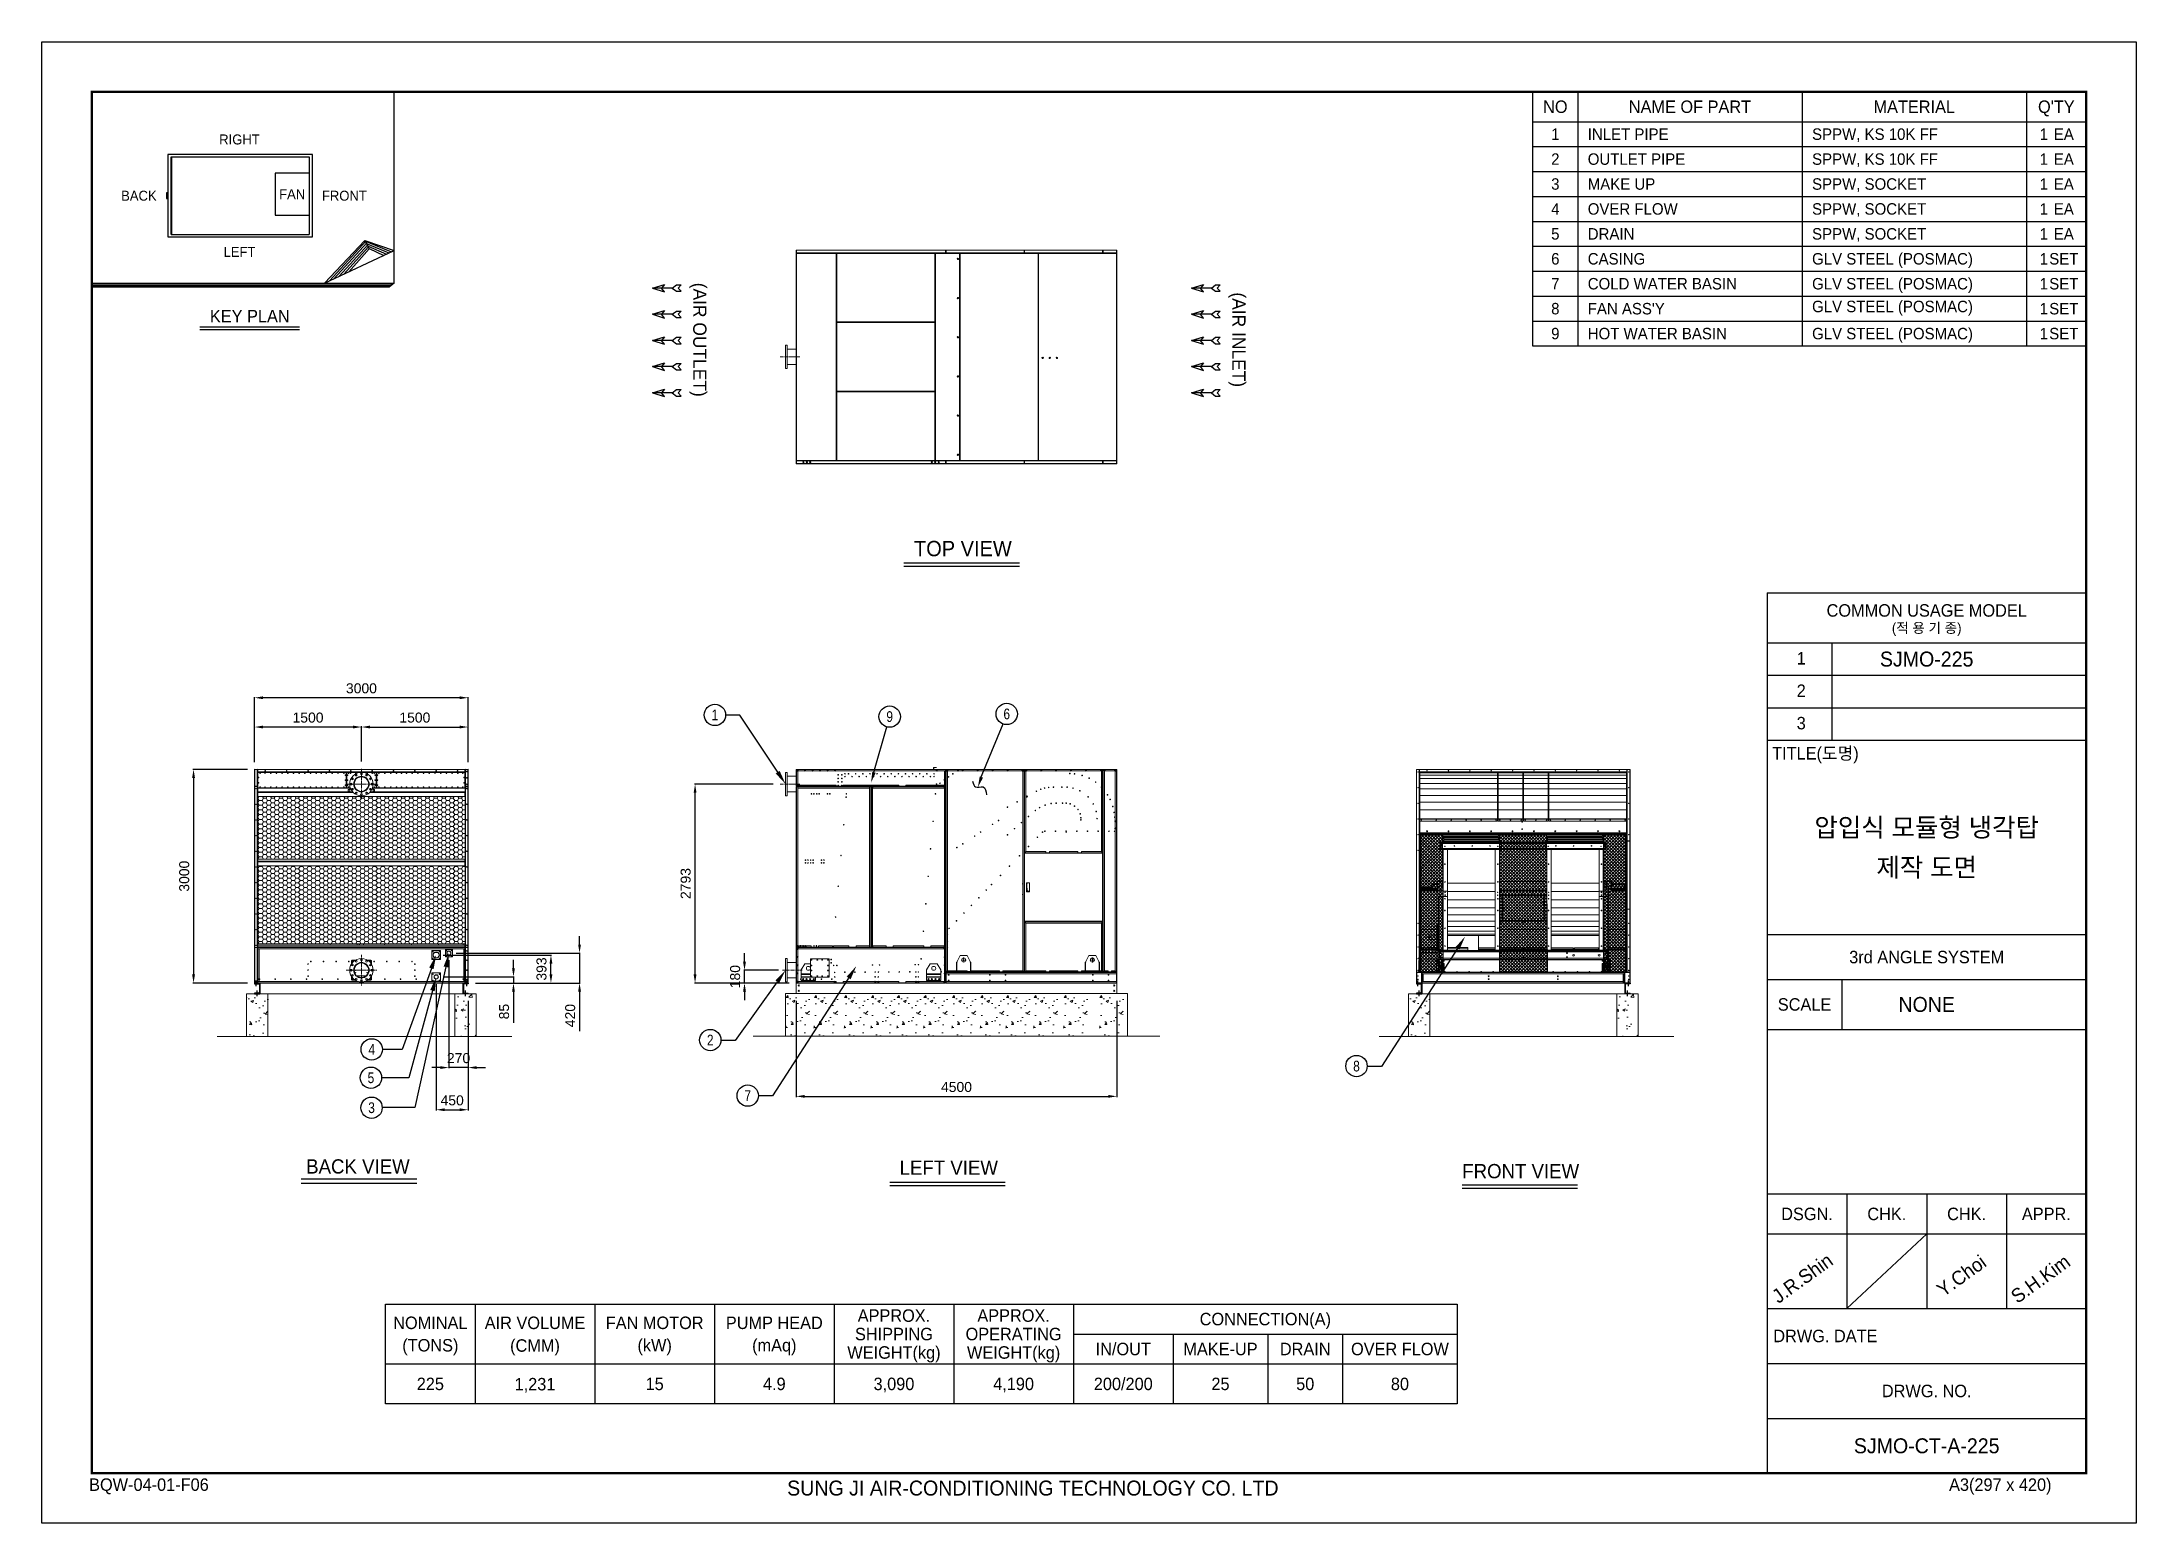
# Model space of a CAD drawing. Header units: millimetres. Extents: x 22763 to 52170, y 15948 to 36743.
import ezdxf
from ezdxf import colors
from ezdxf.entities.mleader import LeaderData, LeaderLine
from ezdxf.enums import TextEntityAlignment as Align
from ezdxf.math import Vec2, Vec3

# ---------------------------------------------------------------- set-up
doc = ezdxf.new("R2010")
doc.units = ezdxf.units.MM
for name, pattern in [('CENTER', [2, 1.25, -0.25, 0.25, -0.25]), ('CENTERX2', [4, 2.5, -0.5, 0.5, -0.5]), ('DASHDOT', [18.5, 12, -3, 0.5, -3]), ('DASHED', [15, 12, -3])]:
    doc.linetypes.add(name, pattern=pattern)
for name, color, linetype in [('center', 1, 'CENTER'), ('냉각탑', 4, 'Continuous'), ('냉각탑_box', 1, 'Continuous'), ('냉각탑_dim', 1, 'Continuous'), ('냉각탑_form', 1, 'Continuous'), ('냉각탑_text', 3, 'Continuous'), ('냉각탑_기초', 23, 'Continuous')]:
    doc.layers.add(name, color=color, linetype=linetype)
doc.styles.get("Standard").update_dxf_attribs({"font": 'arial.ttf'})
doc.styles.add('돋움', font='Dotum.ttf')
doc.dimstyles.new('1.40', dxfattribs={"dimscale": 20, "dimtxt": 1.5, "dimasz": 1, "dimexe": 0.5, "dimexo": 0.5, "dimgap": 0.5, "dimtad": 1, "dimdec": 0, "dimzin": 0, "dimdsep": 46, "dimtxsty": 'Standard', "dimcen": 0, "dimclrd": 2, "dimclre": 2, "dimclrt": 3, "dimadec": 0, "dimazin": 0, "dimtfac": 1, "dimtdec": 0, "dimtmove": 0, "dimatfit": 0, "dimfxl": 1, "dimtolj": 1, "dimtzin": 0, "dimlwd": -1, "dimlwe": -1, "dimarcsym": 0})
pattern_1 = [(45, (-991384.25, -464684.997), (-22.4506403, 22.4506403), []), (135, (-991384.25, -464684.997), (-22.4506403, -22.4506403), [])]
pattern_2 = [(0, (-321827.45, -65404.74), (57.15, 32.9955677), [38.1, -76.2]), (120, (-321827.45, -65404.74), (-57.15, 32.995568), [38.1, -76.2]), (60, (-321827.45, -65404.74), (1e-07, 65.9911357), [-76.2, 38.1])]

msp = doc.modelspace()

# ---------------------------------------------------------------- texts
at = {"layer": '냉각탑_form', "style": '돋움'}
for s, height, p in [('COMMON USAGE MODEL', 175.043, (49229.4, 28760.9)), ('(적 용 기 종)', 140.03, (49229.4, 28515.9)), ('3rd ANGLE SYSTEM', 175.043, (49229.4, 23894.7)), ('SCALE', 175.04, (47514, 23229.5)), ('DSGN.', 175.04, (47549, 20288.8)), ('CHK.', 175.04, (48669.3, 20288.8)), ('CHK.', 175.04, (49789.5, 20288.8)), ('APPR.', 175.04, (50909.8, 20288.8)), ('DRWG. NO.', 175.04, (49229.4, 17803.2))]:
    msp.add_text(s, height=height, dxfattribs=at).set_placement(p, align=Align.MIDDLE_CENTER)
for s, height, p in [('1', 175, (47404, 28001.7)), ('2', 175, (47404, 27546.6)), ('3', 175, (47404, 27091.4)), ('TITLE(도명)', 175.04, (47059.2, 26667.7)), ('DRWG. DATE', 175.04, (47075.1, 18487.8)), ('BQW-04-01-F06', 175.043, (23426.3, 16400.3)), ('SUNG JI AIR-CONDITIONING TECHNOLOGY CO. LTD', 210.051, (33227.8, 16334.8)), ('A3(297 x 420)', 175.043, (49543.5, 16400.3))]:
    msp.add_text(s, height=height, dxfattribs=at).set_placement(p)
at = {"layer": '냉각탑_text', "style": '돋움'}
for s, height, p in [('NO', 175, (44014.9, 35832.7)), ('NAME OF PART', 175, (45904.9, 35832.7)), ('MATERIAL', 175, (49054.9, 35832.7)), ("Q'TY", 175, (51049.9, 35832.7)), ('RIGHT', 140, (25537.7, 35373.2)), ('1', 161, (44014.9, 35447.7)), ('1', 161, (50874.9, 35447.7)), ('EA', 161, (51154.9, 35447.7)), ('2', 161, (44014.9, 35097.7)), ('1', 161, (50874.9, 35097.7)), ('EA', 161, (51154.9, 35097.7)), ('3', 161, (44014.9, 34747.7)), ('1', 161, (50874.9, 34747.7)), ('EA', 161, (51154.9, 34747.7)), ('BACK', 140, (24125.1, 34583.4)), ('FAN', 140, (26277.4, 34604.8)), ('FRONT', 140, (27010.4, 34583.4)), ('4', 161, (44014.9, 34397.7)), ('1', 161, (50874.9, 34397.7)), ('EA', 161, (51154.9, 34397.7)), ('5', 161, (44014.9, 34047.7)), ('1', 161, (50874.9, 34047.7)), ('EA', 161, (51154.9, 34047.7)), ('LEFT', 140, (25537.7, 33794.4)), ('6', 161, (44014.9, 33697.7)), ('1', 161, (50874.9, 33697.7)), ('SET', 161, (51154.9, 33697.7)), ('7', 161, (44014.9, 33347.7)), ('1', 161, (50874.9, 33347.7)), ('SET', 161, (51154.9, 33347.7)), ('KEY PLAN', 175, (25682.1, 32892.7)), ('8', 161, (44014.9, 32997.7)), ('1', 161, (50874.9, 32997.7)), ('SET', 161, (51154.9, 32997.7)), ('9', 161, (44014.9, 32647.7)), ('1', 161, (50874.9, 32647.7)), ('SET', 161, (51154.9, 32647.7)), ('TOP VIEW', 214.63, (35695.7, 29629.9)), ('SJMO-225', 210.05, (49229.4, 28078.2)), ('압입식 모듈형 냉각탑', 262.5, (49229.4, 25714.8)), ('제작 도면', 262.5, (49229.4, 25154.8)), ('NONE', 210.05, (49229.4, 23229.5)), ('BACK VIEW', 199.97, (27200.8, 20955.4)), ('LEFT VIEW', 199.97, (35497.5, 20937.5)), ('FRONT VIEW', 199.97, (43528.5, 20889.4)), ('NOMINAL', 175, (28217.7, 18759.7)), ('AIR VOLUME', 175, (29687.7, 18759.7)), ('FAN MOTOR', 175, (31367.7, 18759.7)), ('PUMP HEAD', 175, (33047.7, 18759.7)), ('APPROX.', 175, (34727.7, 18861.2)), ('APPROX.', 175, (36407.7, 18861.2)), ('CONNECTION(A)', 175, (39942.7, 18812.2)), ('(TONS)', 175, (28217.7, 18444.7)), ('(CMM)', 175, (29687.2, 18441)), ('(kW)', 175, (31367.7, 18444.7)), ('(mAq)', 175, (33047.7, 18444.7)), ('SHIPPING', 175, (34727.7, 18602.2)), ('OPERATING', 175, (36407.7, 18602.2)), ('WEIGHT(kg)', 175, (34727.7, 18343.2)), ('WEIGHT(kg)', 175, (36407.7, 18343.2)), ('IN/OUT', 175, (37947.7, 18392.2)), ('MAKE-UP', 175, (39312.7, 18392.2)), ('DRAIN', 175, (40502.7, 18392.2)), ('OVER FLOW', 175, (41832.7, 18392.2)), ('225', 175, (28217.7, 17902.2)), ('1,231', 175, (29687.2, 17898.5)), ('15', 175, (31367.7, 17902.2)), ('4.9', 175, (33047.7, 17902.2)), ('3,090', 175, (34727.7, 17902.2)), ('4,190', 175, (36407.7, 17902.2)), ('200/200', 175, (37947.7, 17902.2)), ('25', 175, (39312.7, 17902.2)), ('50', 175, (40502.7, 17902.2)), ('80', 175, (41832.7, 17902.2)), ('SJMO-CT-A-225', 210.051, (49229.4, 17033))]:
    msp.add_text(s, height=height, dxfattribs=at).set_placement(p, align=Align.MIDDLE_CENTER)
for s, p in [('INLET PIPE', (44469.9, 35447.7)), ('SPPW, KS 10K FF', (47619.9, 35447.7)), ('OUTLET PIPE', (44469.9, 35097.7)), ('SPPW, KS 10K FF', (47619.9, 35097.7)), ('MAKE UP', (44469.9, 34747.7)), ('SPPW, SOCKET', (47619.9, 34747.7)), ('OVER FLOW', (44469.9, 34397.7)), ('SPPW, SOCKET', (47619.9, 34397.7)), ('DRAIN', (44469.9, 34047.7)), ('SPPW, SOCKET', (47619.9, 34047.7)), ('CASING', (44469.9, 33697.7)), ('GLV STEEL (POSMAC)', (47619.9, 33697.7)), ('COLD WATER BASIN', (44469.9, 33347.7)), ('GLV STEEL (POSMAC)', (47619.9, 33347.7)), ("FAN ASS'Y", (44469.9, 32997.7)), ('GLV STEEL (POSMAC)', (47619.9, 33028.5)), ('HOT WATER BASIN', (44469.9, 32647.7)), ('GLV STEEL (POSMAC)', (47619.9, 32647.7))]:
    msp.add_text(s, height=161, dxfattribs=at).set_placement(p, align=Align.MIDDLE_LEFT)
for s, p in [('(AIR OUTLET)', (32001.9, 32561.2)), ('(AIR INLET)', (39571.4, 32561.2))]:
    msp.add_text(s, height=186.667, rotation=270, dxfattribs=at).set_placement(p, align=Align.MIDDLE_CENTER)
at = {"layer": '냉각탑_text', "width": 0.8}
for s, p in [('1', (32213, 27293.8)), ('6', (36311.5, 27308.1)), ('9', (34667.6, 27271)), ('4', (27394.6, 22597.3)), ('2', (32147.9, 22728.9)), ('8', (41222.7, 22364)), ('5', (27383.4, 22199.6)), ('3', (27391.8, 21779.4)), ('7', (32674.7, 21950.2))]:
    msp.add_text(s, height=150, dxfattribs=at).set_placement(p, align=Align.MIDDLE_CENTER)
at = {"layer": '냉각탑_text', "style": '돋움'}
for s, p in [('Y.Choi', (49462.5, 19116)), ('J.R.Shin', (47147.2, 19022.6)), ('S.H.Kim', (50503.7, 19022.6))]:
    msp.add_text(s, height=196.05, rotation=35.81856, dxfattribs=at).set_placement(p)

# ---------------------------------------------------------------- blocks, each defined once
blk = doc.blocks.new('화살표 IN OUT')
at = {"layer": '냉각탑_dim'}
for p, q in [((-323, 43), (-384, 43)), ((-343, 0), (-384, 43)), ((-384, -43), (-343, 0)), ((-266, 0), (-323, 43)), ((-266, 0), (-323, -43)), ((-266, 0), (0, 0)), ((-163, 50), (-122, 0)), ((0, 0), (-163, 50)), ((-163, -50), (-122, 0)), ((0, 0), (-163, -50)), ((-323, -43), (-384, -43))]:
    blk.add_line(p, q, dxfattribs=at)
blk = doc.blocks.new('*D74')
at = {"color": 2, "transparency": 16777216}
for p, q in [((32629, 23830), (32629, 23950)), ((33106, 23710), (32619, 23710)), ((33256, 23530), (32619, 23530)), ((32629, 23530), (32629, 23710)), ((32629, 23410), (32629, 23290))]:
    blk.add_line(p, q, dxfattribs=at)
for points in [[(32609, 23830), (32649, 23830), (32629, 23710)], [(32609, 23410), (32649, 23410), (32629, 23530)]]:
    blk.add_solid(points, dxfattribs=at)
at = {"layer": 'Defpoints', "color": 0, "transparency": 16777216}
for p in [(32629, 23710), (33206, 23710), (33356, 23530)]:
    blk.add_point(p, dxfattribs=at)
at = {"color": 3, "lineweight": 5, "transparency": 16777216, "insert": (32498, 23620), "char_height": 140, "attachment_point": 5, "rotation": 90}
blk.add_mtext('\\A1;180', dxfattribs=at)
blk = doc.blocks.new('*D75')
at = {"color": 2, "transparency": 16777216}
for p, q in [((33030, 26323), (31925, 26323)), ((31935, 23650), (31935, 26203)), ((33256, 23530), (31925, 23530))]:
    blk.add_line(p, q, dxfattribs=at)
for points in [[(31915, 26203), (31955, 26203), (31935, 26323)], [(31915, 23650), (31955, 23650), (31935, 23530)]]:
    blk.add_solid(points, dxfattribs=at)
at = {"layer": 'Defpoints', "color": 0, "transparency": 16777216}
for p in [(31935, 26323), (33130, 26323), (33356, 23530)]:
    blk.add_point(p, dxfattribs=at)
at = {"color": 3, "lineweight": 5, "transparency": 16777216, "insert": (31803, 24927), "char_height": 140, "attachment_point": 5, "rotation": 90}
blk.add_mtext('\\A1;2793', dxfattribs=at)
blk = doc.blocks.new('*D76')
at = {"color": 2, "transparency": 16777216}
for p, q in [((25750, 26630), (25750, 27134)), ((27130, 27124), (25870, 27124)), ((27250, 26638), (27250, 27134))]:
    blk.add_line(p, q, dxfattribs=at)
for points in [[(25870, 27144), (25870, 27104), (25750, 27124)], [(27130, 27144), (27130, 27104), (27250, 27124)]]:
    blk.add_solid(points, dxfattribs=at)
at = {"layer": 'Defpoints', "color": 0, "transparency": 16777216}
for p in [(25750, 27124), (25750, 26530), (27250, 26538)]:
    blk.add_point(p, dxfattribs=at)
at = {"color": 3, "lineweight": 5, "transparency": 16777216, "insert": (26500, 27256), "char_height": 140, "attachment_point": 5}
blk.add_mtext('\\A1;1500', dxfattribs=at)
blk = doc.blocks.new('*D77')
at = {"color": 2, "transparency": 16777216}
for p, q in [((27250, 26638), (27250, 27134)), ((27370, 27124), (28630, 27124)), ((28750, 26630), (28750, 27134))]:
    blk.add_line(p, q, dxfattribs=at)
for points in [[(27370, 27144), (27370, 27104), (27250, 27124)], [(28630, 27144), (28630, 27104), (28750, 27124)]]:
    blk.add_solid(points, dxfattribs=at)
at = {"layer": 'Defpoints', "color": 0, "transparency": 16777216}
for p in [(28750, 27124), (27250, 26538), (28750, 26530)]:
    blk.add_point(p, dxfattribs=at)
at = {"color": 3, "lineweight": 5, "transparency": 16777216, "insert": (28000, 27256), "char_height": 140, "attachment_point": 5}
blk.add_mtext('\\A1;1500', dxfattribs=at)
blk = doc.blocks.new('*D78')
at = {"color": 2, "transparency": 16777216}
for p, q in [((25750, 26630), (25750, 27545)), ((28630, 27535), (25870, 27535)), ((28750, 26630), (28750, 27545))]:
    blk.add_line(p, q, dxfattribs=at)
for points in [[(25870, 27555), (25870, 27515), (25750, 27535)], [(28630, 27555), (28630, 27515), (28750, 27535)]]:
    blk.add_solid(points, dxfattribs=at)
at = {"layer": 'Defpoints', "color": 0, "transparency": 16777216}
for p in [(25750, 27535), (25750, 26530), (28750, 26530)]:
    blk.add_point(p, dxfattribs=at)
at = {"color": 3, "lineweight": 5, "transparency": 16777216, "insert": (27250, 27667), "char_height": 140, "attachment_point": 5}
blk.add_mtext('\\A1;3000', dxfattribs=at)
blk = doc.blocks.new('*D79')
at = {"color": 2, "transparency": 16777216}
for p, q in [((28400, 23923), (29921, 23923)), ((28850, 23530), (29921, 23530)), ((29911, 23650), (29911, 23803))]:
    blk.add_line(p, q, dxfattribs=at)
for points in [[(29891, 23803), (29931, 23803), (29911, 23923)], [(29891, 23650), (29931, 23650), (29911, 23530)]]:
    blk.add_solid(points, dxfattribs=at)
at = {"layer": 'Defpoints', "color": 0, "transparency": 16777216}
for p in [(28300, 23923), (29911, 23923), (28750, 23530)]:
    blk.add_point(p, dxfattribs=at)
at = {"color": 3, "lineweight": 5, "transparency": 16777216, "insert": (29779, 23727), "char_height": 140, "attachment_point": 5, "rotation": 90}
blk.add_mtext('\\A1;393', dxfattribs=at)
blk = doc.blocks.new('*D80')
at = {"color": 2, "transparency": 16777216}
for p, q in [((29385, 23735), (29385, 23855)), ((28400, 23615), (29395, 23615)), ((28850, 23530), (29395, 23530)), ((29385, 23615), (29385, 23530)), ((29385, 23410), (29385, 22969))]:
    blk.add_line(p, q, dxfattribs=at)
for points in [[(29365, 23735), (29405, 23735), (29385, 23615)], [(29365, 23410), (29405, 23410), (29385, 23530)]]:
    blk.add_solid(points, dxfattribs=at)
at = {"layer": 'Defpoints', "color": 0, "transparency": 16777216}
for p in [(28300, 23615), (28750, 23530), (29385, 23615)]:
    blk.add_point(p, dxfattribs=at)
at = {"color": 3, "lineweight": 5, "transparency": 16777216, "insert": (29254, 23129), "char_height": 140, "attachment_point": 5, "rotation": 90}
blk.add_mtext('\\A1;85', dxfattribs=at)
blk = doc.blocks.new('*D81')
at = {"color": 2, "transparency": 16777216}
for p, q in [((33356, 23282), (33356, 21929)), ((37856, 23282), (37856, 21929)), ((33476, 21939), (37736, 21939))]:
    blk.add_line(p, q, dxfattribs=at)
for points in [[(33476, 21959), (33476, 21919), (33356, 21939)], [(37736, 21959), (37736, 21919), (37856, 21939)]]:
    blk.add_solid(points, dxfattribs=at)
at = {"layer": 'Defpoints', "color": 0, "transparency": 16777216}
for p in [(33356, 23382), (37856, 23382), (37856, 21939)]:
    blk.add_point(p, dxfattribs=at)
at = {"color": 3, "lineweight": 5, "transparency": 16777216, "insert": (35606, 22070), "char_height": 140, "attachment_point": 5}
blk.add_mtext('\\A1;4500', dxfattribs=at)
blk = doc.blocks.new('*D82')
at = {"color": 2, "transparency": 16777216}
for p, q in [((25650, 26530), (24883, 26530)), ((24893, 26410), (24893, 23650)), ((25650, 23530), (24883, 23530))]:
    blk.add_line(p, q, dxfattribs=at)
for points in [[(24873, 26410), (24913, 26410), (24893, 26530)], [(24873, 23650), (24913, 23650), (24893, 23530)]]:
    blk.add_solid(points, dxfattribs=at)
at = {"layer": 'Defpoints', "color": 0, "transparency": 16777216}
for p in [(25750, 26530), (24893, 23530), (25750, 23530)]:
    blk.add_point(p, dxfattribs=at)
at = {"color": 3, "lineweight": 5, "transparency": 16777216, "insert": (24762, 25030), "char_height": 140, "attachment_point": 5, "rotation": 90}
blk.add_mtext('\\A1;3000', dxfattribs=at)
blk = doc.blocks.new('*D83')
at = {"color": 2, "transparency": 16777216}
for p, q in [((28300, 23515), (28300, 21741)), ((28749, 23280), (28749, 21741)), ((28420, 21751), (28629, 21751))]:
    blk.add_line(p, q, dxfattribs=at)
for points in [[(28420, 21771), (28420, 21731), (28300, 21751)], [(28629, 21771), (28629, 21731), (28749, 21751)]]:
    blk.add_solid(points, dxfattribs=at)
at = {"layer": 'Defpoints', "color": 0, "transparency": 16777216}
for p in [(28300, 23615), (28749, 23380), (28749, 21751)]:
    blk.add_point(p, dxfattribs=at)
at = {"color": 3, "lineweight": 5, "transparency": 16777216, "insert": (28524, 21882), "char_height": 140, "attachment_point": 5}
blk.add_mtext('\\A1;450', dxfattribs=at)
blk = doc.blocks.new('*D84')
at = {"color": 2, "transparency": 16777216}
for p, q in [((28479, 23850), (28479, 22333)), ((28750, 23280), (28750, 22333)), ((28359, 22343), (28239, 22343)), ((28750, 22343), (28479, 22343)), ((28870, 22343), (28990, 22343))]:
    blk.add_line(p, q, dxfattribs=at)
for points in [[(28359, 22363), (28359, 22323), (28479, 22343)], [(28870, 22363), (28870, 22323), (28750, 22343)]]:
    blk.add_solid(points, dxfattribs=at)
at = {"layer": 'Defpoints', "color": 0, "transparency": 16777216}
for p in [(28479, 23950), (28750, 23380), (28479, 22343)]:
    blk.add_point(p, dxfattribs=at)
at = {"color": 3, "lineweight": 5, "transparency": 16777216, "insert": (28614, 22475), "char_height": 140, "attachment_point": 5}
blk.add_mtext('\\A1;270', dxfattribs=at)
blk = doc.blocks.new('*D85')
at = {"color": 2, "transparency": 16777216}
for p, q in [((30313, 24070), (30313, 24190)), ((28579, 23950), (30323, 23950)), ((30313, 23950), (30313, 23530)), ((28850, 23530), (30323, 23530)), ((30313, 23410), (30313, 22856))]:
    blk.add_line(p, q, dxfattribs=at)
for points in [[(30293, 24070), (30333, 24070), (30313, 23950)], [(30293, 23410), (30333, 23410), (30313, 23530)]]:
    blk.add_solid(points, dxfattribs=at)
at = {"layer": 'Defpoints', "color": 0, "transparency": 16777216}
for p in [(28479, 23950), (28750, 23530), (30313, 23530)]:
    blk.add_point(p, dxfattribs=at)
at = {"color": 3, "lineweight": 5, "transparency": 16777216, "insert": (30182, 23073), "char_height": 140, "attachment_point": 5, "rotation": 90}
blk.add_mtext('\\A1;420', dxfattribs=at)
blk = doc.blocks.new('457536')
at = {"color": 7, "lineweight": 5}
for p, q in [((114592.520962, 89152.297332), (114550.020962, 89069.297332)), ((114692.520962, 89152.297332), (114592.520962, 89152.297332)), ((114735.020962, 89069.297332), (114692.520962, 89152.297332)), ((114542.520962, 89059.297332), (114542.520962, 88929.797332)), ((114550.020962, 88922.297332), (114735.020962, 88922.297332)), ((114742.520962, 88929.797332), (114742.520962, 89059.297332))]:
    blk.add_line(p, q, dxfattribs=at)
at = {"color": 7, "linetype": 'DASHDOT', "lineweight": 5}
for p, q in [((114642.520962, 89126.047332), (114642.520962, 89054.547332)), ((114678.270962, 89090.297332), (114606.770962, 89090.297332))]:
    blk.add_line(p, q, dxfattribs=at)
at = {"color": 7, "lineweight": 5, "ltscale": 0.09375}
for p, q in [((114542.520962, 89059.297332), (114550.020962, 89059.297332)), ((114550.020962, 88929.797332), (114542.520962, 88929.797332)), ((114550.020962, 88922.297332), (114550.020962, 88929.797332)), ((114742.520962, 89059.297332), (114735.020962, 89059.297332)), ((114735.020962, 88929.797332), (114742.520962, 88929.797332)), ((114735.020962, 88922.297332), (114735.020962, 88929.797332))]:
    blk.add_line(p, q, dxfattribs=at)
at = {"color": 7, "linetype": 'DASHED', "lineweight": 5}
for p, q in [((114548.520962, 89059.297332), (114548.520962, 88929.797332)), ((114550.020962, 88928.297332), (114735.020962, 88928.297332)), ((114736.520962, 88929.797332), (114736.520962, 89059.297332))]:
    blk.add_line(p, q, dxfattribs=at)
at = {"color": 7, "lineweight": 5, "ltscale": 0.125}
for p, q in [((114550.020962, 89059.297332), (114550.020962, 89069.297332)), ((114735.020962, 89069.297332), (114735.020962, 89059.297332))]:
    blk.add_line(p, q, dxfattribs=at)
at = {"color": 7, "linetype": 'DASHED', "lineweight": 5, "ltscale": 0.075}
for p, q in [((114558.520962, 88928.297332), (114558.520962, 88922.297332)), ((114576.520962, 88928.297332), (114576.520962, 88922.297332)), ((114608.520962, 88928.297332), (114608.520962, 88922.297332)), ((114626.520962, 88928.297332), (114626.520962, 88922.297332)), ((114658.520962, 88928.297332), (114658.520962, 88922.297332)), ((114676.520962, 88928.297332), (114676.520962, 88922.297332)), ((114708.520962, 88928.297332), (114708.520962, 88922.297332)), ((114726.520962, 88928.297332), (114726.520962, 88922.297332))]:
    blk.add_line(p, q, dxfattribs=at)
at = {"color": 7, "lineweight": 5}
blk.add_circle((114642.520962, 89090.297332), 27.5, dxfattribs=at)
blk = doc.blocks.new('1')
at = {"color": 7, "lineweight": 20, "ltscale": 0.091667}
for p, q in [((33206, 26488), (33206, 26323)), ((33228, 26488), (33228, 26323)), ((33206, 26323), (33206, 26158)), ((33228, 26323), (33228, 26158))]:
    blk.add_line(p, q, dxfattribs=at)
at = {"color": 7, "lineweight": 20, "ltscale": 0.012222}
for p, q in [((33228, 26488), (33206, 26488)), ((33228, 26158), (33206, 26158)), ((33228, 23875), (33206, 23875)), ((33228, 23545), (33206, 23545))]:
    blk.add_line(p, q, dxfattribs=at)
at = {"color": 7, "lineweight": 20, "ltscale": 0.171052}
blk.add_line((33206, 26488), (33206, 26181), dxfattribs=at)
at = {"color": 7, "lineweight": 20, "ltscale": 0.001111}
for p, q in [((33358, 26527), (33356, 26527)), ((33360, 26510), (33360, 26508)), ((35325, 26556), (35325, 26554)), ((35456, 26527), (35454, 26527)), ((35456, 26491), (35458, 26491)), ((35456, 26488), (35458, 26488)), ((36558, 26527), (36560, 26527)), ((36560, 26493), (36558, 26493)), ((36560, 26490), (36558, 26490)), ((36558, 26489), (36560, 26489)), ((37660, 26527), (37662, 26527)), ((37662, 26493), (37660, 26493)), ((37662, 26490), (37660, 26490)), ((33356, 26294), (33358, 26294)), ((33360, 26312), (33360, 26310)), ((33906, 26290), (33906, 26288)), ((33917, 26290), (33917, 26288)), ((33921, 26288), (33921, 26290)), ((33923, 26288), (33923, 26290)), ((33924, 26290), (33924, 26288)), ((34020, 26290), (34020, 26288)), ((34022, 26288), (34022, 26290)), ((34024, 26288), (34024, 26290)), ((34073, 26290), (34073, 26288)), ((34075, 26290), (34075, 26288)), ((34406, 26284), (34408, 26284)), ((34406, 26258), (34408, 26258)), ((34406, 26254), (34408, 26254)), ((34408, 26236), (34406, 26236)), ((35301, 26290), (35301, 26288)), ((35303, 26288), (35303, 26290)), ((35454, 26294), (35456, 26294)), ((37660, 25732), (37662, 25732)), ((37660, 25685), (37662, 25685)), ((37662, 25683), (37660, 25683)), ((37662, 25682), (37660, 25682)), ((37662, 25682), (37660, 25682)), ((37662, 25678), (37660, 25678)), ((37662, 25643), (37660, 25643)), ((37662, 25640), (37660, 25640)), ((37660, 25526), (37662, 25526)), ((37662, 25526), (37660, 25526)), ((37660, 25514), (37662, 25514)), ((37660, 25512), (37662, 25512)), ((37660, 25511), (37662, 25511)), ((37662, 25509), (37660, 25509)), ((37662, 25507), (37660, 25507)), ((37662, 25507), (37660, 25507)), ((37660, 25505), (37662, 25505)), ((37662, 25504), (37660, 25504)), ((37660, 25502), (37662, 25502)), ((37662, 25490), (37660, 25490)), ((37660, 25420), (37662, 25420)), ((37662, 25409), (37660, 25409)), ((37662, 25405), (37660, 25405)), ((37662, 25404), (37660, 25404)), ((36560, 24820), (36558, 24820)), ((36560, 24816), (36558, 24816)), ((36558, 24795), (36560, 24795)), ((36560, 24745), (36558, 24745)), ((36598, 24812), (36598, 24810)), ((36622, 24810), (36622, 24812)), ((37660, 24892), (37662, 24892)), ((37662, 24891), (37660, 24891)), ((37660, 24891), (37662, 24891)), ((37662, 24889), (37660, 24889)), ((37662, 24820), (37660, 24820)), ((37662, 24816), (37660, 24816)), ((37660, 24795), (37662, 24795)), ((37662, 24745), (37660, 24745)), ((36558, 24361), (36560, 24361)), ((36946, 24392), (36946, 24394)), ((36951, 24392), (36951, 24394)), ((36966, 24394), (36966, 24392)), ((37026, 24392), (37026, 24394)), ((37041, 24394), (37041, 24392)), ((37046, 24394), (37046, 24392)), ((33358, 24027), (33356, 24027)), ((33360, 24010), (33360, 24008)), ((33374, 24030), (33374, 24032)), ((33378, 24030), (33378, 24032)), ((35456, 24027), (35454, 24027)), ((36558, 23987), (36560, 23987)), ((36558, 23982), (36560, 23982)), ((36558, 23967), (36560, 23967)), ((36560, 23877), (36558, 23877)), ((36560, 23862), (36558, 23862)), ((36560, 23857), (36558, 23857)), ((37662, 23990), (37660, 23990)), ((37662, 23989), (37660, 23989)), ((37660, 23987), (37662, 23987)), ((37660, 23982), (37662, 23982)), ((37660, 23967), (37662, 23967)), ((37662, 23877), (37660, 23877)), ((37662, 23862), (37660, 23862)), ((37662, 23857), (37660, 23857)), ((37662, 23857), (37660, 23857)), ((37662, 23852), (37660, 23852)), ((37660, 23842), (37662, 23842)), ((37660, 23837), (37662, 23837)), ((33356, 23534), (33358, 23534)), ((33360, 23552), (33360, 23550)), ((35454, 23534), (35456, 23534)), ((37662, 23702), (37660, 23702)), ((37662, 23697), (37660, 23697))]:
    blk.add_line(p, q, dxfattribs=at)
at = {"color": 7, "lineweight": 20, "ltscale": 0.010278}
for p, q in [((33356, 26527), (33356, 26508)), ((33358, 26508), (33358, 26527)), ((35453, 26508), (35453, 26527)), ((35454, 26527), (35454, 26508)), ((35456, 26508), (35456, 26527)), ((33356, 26312), (33356, 26294)), ((33358, 26294), (33358, 26312)), ((33378, 26288), (33359, 26288)), ((33359, 26287), (33378, 26287)), ((33359, 26285), (33378, 26285)), ((34403, 26288), (34384, 26288)), ((34384, 26287), (34403, 26287)), ((34384, 26285), (34403, 26285)), ((34430, 26288), (34411, 26288)), ((34411, 26287), (34430, 26287)), ((34411, 26285), (34430, 26285)), ((35453, 26288), (35434, 26288)), ((35434, 26287), (35453, 26287)), ((35434, 26285), (35453, 26285)), ((35453, 26294), (35453, 26312)), ((35454, 26312), (35454, 26294)), ((35456, 26294), (35456, 26312)), ((33356, 24027), (33356, 24008)), ((33358, 24008), (33358, 24027)), ((33378, 24034), (33359, 24034)), ((33359, 24032), (33378, 24032)), ((34403, 24034), (34384, 24034)), ((34384, 24032), (34403, 24032)), ((34430, 24034), (34411, 24034)), ((34411, 24032), (34430, 24032)), ((35453, 24034), (35434, 24034)), ((35434, 24032), (35453, 24032)), ((35453, 24008), (35453, 24027)), ((35454, 24027), (35454, 24008)), ((35456, 24008), (35456, 24027)), ((33356, 23552), (33356, 23534)), ((33358, 23534), (33358, 23552)), ((35453, 23534), (35453, 23552)), ((35454, 23552), (35454, 23534)), ((35456, 23534), (35456, 23552))]:
    blk.add_line(p, q, dxfattribs=at)
at = {"color": 7, "lineweight": 20, "ltscale": 0.001944}
for p, q in [((33356, 26508), (33360, 26508)), ((33360, 26527), (33360, 26530)), ((35453, 26527), (35453, 26530)), ((35456, 26508), (35453, 26508)), ((33356, 26312), (33360, 26312)), ((33360, 26294), (33360, 26290)), ((35456, 26312), (35453, 26312)), ((35453, 26294), (35453, 26290)), ((33356, 24008), (33360, 24008)), ((33360, 24027), (33360, 24030)), ((35453, 24027), (35453, 24030)), ((35456, 24008), (35453, 24008)), ((33356, 23552), (33360, 23552)), ((33360, 23534), (33360, 23530)), ((35456, 23552), (35453, 23552)), ((35453, 23534), (35453, 23530))]:
    blk.add_line(p, q, dxfattribs=at)
at = {"color": 7, "lineweight": 20, "ltscale": 0.108889}
for p, q in [((33356, 26508), (33356, 26312)), ((33360, 26508), (33360, 26312)), ((35453, 26312), (35453, 26508)), ((35456, 26312), (35456, 26508))]:
    blk.add_line(p, q, dxfattribs=at)
at = {"color": 7, "lineweight": 20, "ltscale": 0.000833333}
for p, q in [((33360, 26527), (33358, 26527)), ((35453, 26527), (35454, 26527)), ((35458, 26529), (35458, 26527)), ((35461, 26530), (35460, 26530)), ((35460, 26527), (35460, 26529)), ((35460, 26529), (35461, 26529)), ((35461, 26527), (35460, 26527)), ((36556, 26530), (36555, 26530)), ((36555, 26527), (36555, 26529)), ((36555, 26529), (36556, 26529)), ((36555, 26527), (36556, 26527)), ((36556, 26529), (36556, 26527)), ((36558, 26527), (36558, 26529)), ((36560, 26529), (36560, 26527)), ((36563, 26530), (36562, 26530)), ((36562, 26527), (36562, 26529)), ((36562, 26529), (36563, 26529)), ((36563, 26527), (36562, 26527)), ((37658, 26530), (37657, 26530)), ((37657, 26529), (37658, 26529)), ((37657, 26527), (37657, 26529)), ((37657, 26527), (37658, 26527)), ((37657, 26527), (37658, 26527)), ((37658, 26529), (37658, 26527)), ((37660, 26527), (37660, 26529)), ((37662, 26529), (37662, 26527)), ((37665, 26530), (37664, 26530)), ((37664, 26527), (37664, 26529)), ((37664, 26529), (37665, 26529)), ((37665, 26527), (37664, 26527)), ((37664, 26527), (37665, 26527)), ((37854, 26530), (37853, 26530)), ((37853, 26529), (37854, 26529)), ((37853, 26527), (37853, 26529)), ((37853, 26527), (37854, 26527)), ((37854, 26529), (37854, 26527)), ((37856, 26527), (37856, 26529)), ((33360, 26294), (33358, 26294)), ((33359, 26285), (33359, 26287)), ((34403, 26285), (34403, 26287)), ((34411, 26285), (34411, 26287)), ((35453, 26294), (35454, 26294)), ((35453, 26285), (35453, 26287)), ((36560, 25359), (36560, 25358)), ((36562, 25358), (36562, 25359)), ((36563, 25358), (36562, 25358)), ((36562, 25356), (36563, 25356)), ((37657, 25359), (37657, 25358)), ((37658, 25358), (37657, 25358)), ((37657, 25356), (37658, 25356)), ((37658, 25359), (37658, 25358)), ((37660, 25358), (37660, 25359)), ((36560, 24391), (36560, 24389)), ((36563, 24392), (36562, 24392)), ((36562, 24389), (36562, 24391)), ((36562, 24391), (36563, 24391)), ((37658, 24392), (37657, 24392)), ((37657, 24391), (37658, 24391)), ((37658, 24391), (37658, 24389)), ((37660, 24389), (37660, 24391)), ((33360, 24027), (33358, 24027)), ((33359, 24035), (33359, 24034)), ((35453, 24035), (35453, 24034)), ((35453, 24027), (35454, 24027)), ((33360, 23534), (33358, 23534)), ((35453, 23534), (35454, 23534)), ((35458, 23685), (35458, 23684)), ((35460, 23684), (35460, 23685)), ((35461, 23684), (35460, 23684)), ((35460, 23682), (35461, 23682)), ((35461, 23676), (35463, 23676)), ((35461, 23535), (35463, 23535)), ((36555, 23685), (36555, 23684)), ((36556, 23684), (36555, 23684)), ((36555, 23682), (36556, 23682)), ((36556, 23685), (36556, 23684)), ((36558, 23684), (36558, 23685)), ((36560, 23685), (36560, 23684)), ((36562, 23684), (36562, 23685)), ((36563, 23684), (36562, 23684)), ((36562, 23682), (36563, 23682)), ((37658, 23684), (37657, 23684)), ((37657, 23682), (37658, 23682)), ((37658, 23685), (37658, 23684)), ((37660, 23684), (37660, 23685)), ((37662, 23685), (37662, 23684)), ((37664, 23684), (37664, 23685)), ((37665, 23684), (37664, 23684)), ((37664, 23682), (37665, 23682)), ((37853, 23676), (37851, 23676)), ((37853, 23535), (37851, 23535)), ((37853, 23685), (37853, 23684)), ((37854, 23684), (37853, 23684)), ((37853, 23682), (37854, 23682)), ((37854, 23685), (37854, 23684)), ((37856, 23684), (37856, 23685))]:
    blk.add_line(p, q, dxfattribs=at)
at = {"color": 7, "lineweight": 20}
for p, q in [((33360, 26530), (35453, 26530)), ((33360, 26527), (35453, 26527)), ((35319, 26510), (33909, 26510)), ((35458, 26527), (35458, 23685)), ((36555, 26530), (35461, 26530)), ((35461, 26527), (35461, 23685)), ((36555, 26527), (35461, 26527)), ((35478, 26500), (35478, 23702)), ((36538, 23702), (36538, 26502)), ((36555, 23685), (36555, 26527)), ((36558, 23685), (36558, 26527)), ((36560, 26527), (36560, 25359)), ((37657, 26530), (36563, 26530)), ((36563, 26527), (36563, 25359)), ((37657, 26527), (36563, 26527)), ((36580, 26502), (36580, 25376)), ((37657, 25359), (37657, 26527)), ((37660, 25359), (37660, 26527)), ((37662, 26527), (37662, 23685)), ((37665, 26527), (37665, 23685)), ((37682, 26502), (37682, 23702)), ((37853, 23685), (37853, 26527)), ((37856, 23685), (37856, 26527)), ((33356, 24035), (33356, 26285)), ((33359, 24035), (33359, 26285)), ((35453, 26290), (33360, 26290)), ((33376, 26285), (33376, 24062)), ((33378, 26288), (34384, 26288)), ((33378, 26285), (34384, 26285)), ((33378, 26268), (34384, 26268)), ((34386, 26285), (34386, 24035)), ((34403, 26285), (34403, 24035)), ((34406, 26285), (34406, 24035)), ((34408, 26285), (34408, 24035)), ((34411, 26285), (34411, 24035)), ((34428, 24035), (34428, 26285)), ((35434, 26288), (34430, 26288)), ((35434, 26285), (34430, 26285)), ((34430, 26268), (35434, 26268)), ((35436, 26285), (35436, 24035)), ((35453, 24035), (35453, 26285)), ((35456, 24035), (35456, 26285)), ((37836, 23702), (37836, 25691)), ((36560, 25352), (36560, 24396)), ((37658, 25354), (36562, 25354)), ((36563, 25356), (37657, 25356)), ((37657, 25351), (36563, 25351)), ((36563, 25351), (36563, 24398)), ((37657, 24398), (37657, 25351)), ((37660, 24396), (37660, 25352)), ((36562, 24394), (37658, 24394)), ((36563, 24398), (37657, 24398)), ((37657, 24392), (36563, 24392)), ((37657, 24389), (36563, 24389)), ((36580, 24372), (37640, 24372)), ((33360, 24030), (35453, 24030)), ((33360, 24027), (35453, 24027)), ((34384, 24032), (33378, 24032)), ((35425, 24010), (33387, 24010)), ((34430, 24032), (35434, 24032)), ((35453, 23530), (33360, 23530)), ((35460, 23682), (37856, 23682)), ((35460, 23680), (37856, 23680)), ((35461, 23682), (36555, 23682)), ((37851, 23676), (35463, 23676)), ((35463, 23660), (37851, 23660)), ((37851, 23550), (35463, 23550)), ((35463, 23535), (37851, 23535)), ((35463, 23530), (37851, 23530)), ((36563, 23682), (37657, 23682))]:
    blk.add_line(p, q, dxfattribs=at)
at = {"color": 7, "lineweight": 20, "ltscale": 0.009167}
for p, q in [((33360, 26527), (33360, 26510)), ((35436, 26508), (35453, 26508)), ((35453, 26510), (35453, 26527)), ((33376, 26312), (33360, 26312)), ((33360, 26310), (33360, 26294)), ((33916, 26310), (33916, 26294)), ((34016, 26310), (34016, 26294)), ((34796, 26310), (34796, 26294)), ((34896, 26310), (34896, 26294)), ((35436, 26312), (35453, 26312)), ((35453, 26294), (35453, 26310)), ((33360, 24027), (33360, 24010)), ((35453, 24010), (35453, 24027)), ((33360, 23550), (33360, 23534)), ((33916, 23550), (33916, 23534)), ((34016, 23550), (34016, 23534)), ((34796, 23550), (34796, 23534)), ((34896, 23550), (34896, 23534)), ((35453, 23534), (35453, 23550))]:
    blk.add_line(p, q, dxfattribs=at)
at = {"color": 7, "lineweight": 20, "ltscale": 0.003611}
blk.add_line((33366, 26510), (33360, 26510), dxfattribs=at)
at = {"color": 7, "lineweight": 20, "ltscale": 0.003723}
blk.add_line((33360, 26508), (33366, 26508), dxfattribs=at)
at = {"color": 7, "lineweight": 20, "ltscale": 0.104444}
blk.add_line((33376, 26312), (33376, 26500), dxfattribs=at)
at = {"color": 7, "lineweight": 20, "ltscale": 0.046667}
for p, q in [((33470, 26510), (33386, 26510)), ((33574, 26510), (33490, 26510)), ((33785, 26510), (33701, 26510)), ((33889, 26510), (33805, 26510))]:
    blk.add_line(p, q, dxfattribs=at)
at = {"color": 7, "lineweight": 20, "ltscale": 0.048333}
blk.add_line((33681, 26510), (33594, 26510), dxfattribs=at)
at = {"color": 7, "lineweight": 20, "ltscale": 0.001843}
blk.add_line((34487, 26467), (34487, 26470), dxfattribs=at)
at = {"color": 7, "lineweight": 20, "ltscale": 0.0125}
for p, q in [((35285, 26553), (35285, 26530)), ((35287, 26553), (35287, 26530))]:
    blk.add_line(p, q, dxfattribs=at)
at = {"color": 7, "lineweight": 20, "ltscale": 0.020278}
for p, q in [((35288, 26556), (35325, 26556)), ((35288, 26554), (35325, 26554))]:
    blk.add_line(p, q, dxfattribs=at)
at = {"color": 7, "lineweight": 20, "ltscale": 0.063333}
blk.add_line((35453, 26510), (35339, 26510), dxfattribs=at)
at = {"color": 7, "lineweight": 20, "ltscale": 0.066606}
blk.add_line((35436, 26508), (35436, 26389), dxfattribs=at)
at = {"color": 7, "lineweight": 20, "ltscale": 0.003944}
blk.add_line((35453, 26530), (35460, 26530), dxfattribs=at)
at = {"color": 7, "lineweight": 20, "ltscale": 0.003056}
blk.add_line((35453, 26527), (35458, 26527), dxfattribs=at)
at = {"color": 7, "lineweight": 20, "ltscale": 0.000888889}
for p, q in [((35458, 26529), (35460, 26529)), ((35458, 26527), (35460, 26527)), ((35460, 26530), (35460, 26529)), ((35461, 26530), (35461, 26529)), ((36555, 26530), (36555, 26529)), ((36556, 26530), (36556, 26529)), ((36558, 26529), (36556, 26529)), ((36558, 26527), (36556, 26527)), ((36560, 26529), (36562, 26529)), ((36560, 26527), (36562, 26527)), ((36562, 26530), (36562, 26529)), ((36563, 26530), (36563, 26529)), ((37657, 26530), (37657, 26529)), ((37658, 26530), (37658, 26529)), ((37660, 26529), (37658, 26529)), ((37660, 26527), (37658, 26527)), ((37662, 26529), (37664, 26529)), ((37662, 26527), (37664, 26527)), ((37664, 26530), (37664, 26529)), ((37665, 26530), (37665, 26529)), ((37853, 26530), (37853, 26529)), ((37854, 26530), (37854, 26529)), ((37856, 26529), (37854, 26529)), ((37856, 26527), (37854, 26527)), ((33359, 26288), (33359, 26287)), ((34403, 26287), (34403, 26288)), ((34411, 26288), (34411, 26287)), ((35453, 26287), (35453, 26288)), ((37856, 25804), (37858, 25804)), ((36560, 25359), (36562, 25359)), ((36560, 25358), (36562, 25358)), ((36562, 25356), (36562, 25358)), ((36563, 25356), (36563, 25358)), ((37657, 25356), (37657, 25358)), ((37660, 25359), (37658, 25359)), ((37660, 25358), (37658, 25358)), ((37658, 25356), (37658, 25358)), ((36560, 24391), (36562, 24391)), ((36560, 24389), (36562, 24389)), ((36562, 24392), (36562, 24391)), ((37657, 24392), (37657, 24391)), ((37658, 24392), (37658, 24391)), ((37660, 24391), (37658, 24391)), ((37660, 24389), (37658, 24389)), ((33359, 24034), (33359, 24032)), ((33378, 24035), (33376, 24035)), ((34403, 24032), (34403, 24034)), ((34411, 24034), (34411, 24032)), ((35436, 24035), (35434, 24035)), ((35453, 24032), (35453, 24034)), ((35458, 23685), (35460, 23685)), ((35458, 23684), (35460, 23684)), ((35460, 23682), (35460, 23684)), ((35460, 23682), (35460, 23680)), ((35461, 23682), (35461, 23684)), ((36555, 23682), (36555, 23684)), ((36558, 23685), (36556, 23685)), ((36556, 23682), (36556, 23684)), ((36558, 23684), (36556, 23684)), ((36560, 23684), (36562, 23684)), ((36562, 23682), (36562, 23684)), ((37657, 23682), (37657, 23684)), ((37658, 23682), (37658, 23684)), ((37660, 23684), (37658, 23684)), ((37662, 23685), (37664, 23685)), ((37662, 23684), (37664, 23684)), ((37664, 23682), (37664, 23684)), ((37665, 23682), (37665, 23684)), ((37853, 23682), (37853, 23684)), ((37856, 23685), (37854, 23685)), ((37854, 23682), (37854, 23684)), ((37856, 23684), (37854, 23684)), ((37856, 23682), (37856, 23680))]:
    blk.add_line(p, q, dxfattribs=at)
at = {"color": 7, "lineweight": 20, "ltscale": 0.000833349}
for p, q in [((35460, 26527), (35461, 26527)), ((36562, 26527), (36563, 26527))]:
    blk.add_line(p, q, dxfattribs=at)
at = {"color": 7, "lineweight": 20, "ltscale": 0.001722}
for p, q in [((35461, 26527), (35461, 26530)), ((36563, 26527), (36563, 26530)), ((37665, 26527), (37665, 26530)), ((33359, 26285), (33356, 26285)), ((33378, 26285), (33378, 26288)), ((34384, 26285), (34384, 26288)), ((34403, 26285), (34406, 26285)), ((34408, 26285), (34411, 26285)), ((34430, 26288), (34430, 26285)), ((35434, 26288), (35434, 26285)), ((35456, 26285), (35453, 26285)), ((36563, 25359), (36560, 25359)), ((36563, 25359), (36563, 25356)), ((37657, 25359), (37660, 25359)), ((36563, 24389), (36563, 24392)), ((33359, 24035), (33356, 24035)), ((33378, 24035), (33378, 24032)), ((34384, 24035), (34384, 24032)), ((34403, 24035), (34406, 24035)), ((34408, 24035), (34411, 24035)), ((34430, 24032), (34430, 24035)), ((35434, 24032), (35434, 24035)), ((35456, 24035), (35453, 24035)), ((35461, 23685), (35458, 23685)), ((35461, 23685), (35461, 23682)), ((36555, 23685), (36558, 23685)), ((36563, 23685), (36560, 23685)), ((36563, 23685), (36563, 23682)), ((37657, 23685), (37660, 23685)), ((37665, 23685), (37662, 23685)), ((37665, 23685), (37665, 23682)), ((37853, 23685), (37856, 23685))]:
    blk.add_line(p, q, dxfattribs=at)
at = {"color": 7, "lineweight": 20, "ltscale": 0.007922}
blk.add_line((35471, 26517), (35461, 26527), dxfattribs=at)
blk.add_line((35471, 26517), (35461, 26527), dxfattribs=at)
at = {"color": 7, "lineweight": 20, "ltscale": 0.072222}
for p, q in [((35619, 26510), (35489, 26510)), ((33556, 23659), (33426, 23659)), ((33556, 23652), (33426, 23652)), ((33556, 23617), (33426, 23617)), ((33556, 23614), (33426, 23614))]:
    blk.add_line(p, q, dxfattribs=at)
at = {"color": 7, "lineweight": 20, "ltscale": 0.00282}
for p, q in [((35556, 26470), (35552, 26467)), ((35374, 26337), (35370, 26334)), ((35435, 26382), (35431, 26379)), ((35496, 26426), (35491, 26423))]:
    blk.add_line(p, q, dxfattribs=at)
at = {"color": 7, "lineweight": 20, "ltscale": 0.024722}
blk.add_line((35683, 26510), (35639, 26510), dxfattribs=at)
at = {"color": 7, "lineweight": 20, "ltscale": 0.105556}
for p, q in [((35703, 26510), (35893, 26510)), ((35913, 26510), (36103, 26510)), ((36123, 26510), (36313, 26510)), ((36523, 26510), (36333, 26510)), ((36785, 26510), (36595, 26510)), ((36805, 26510), (36995, 26510)), ((37015, 26510), (37205, 26510)), ((37225, 26510), (37415, 26510)), ((37625, 26510), (37435, 26510))]:
    blk.add_line(p, q, dxfattribs=at)
at = {"color": 7, "lineweight": 20, "ltscale": 0.010045}
for p, q in [((36542, 26515), (36555, 26527)), ((36542, 26515), (36555, 26527)), ((36576, 26515), (36563, 26527)), ((36576, 26515), (36563, 26527)), ((37644, 26515), (37657, 26527)), ((37644, 26515), (37657, 26527)), ((37678, 26515), (37665, 26527)), ((37678, 26515), (37665, 26527)), ((37840, 26515), (37853, 26527)), ((37840, 26515), (37853, 26527))]:
    blk.add_line(p, q, dxfattribs=at)
at = {"color": 7, "lineweight": 20, "ltscale": 0.000833318}
blk.add_line((36555, 26527), (36556, 26527), dxfattribs=at)
at = {"color": 7, "lineweight": 20, "ltscale": 0.002889}
for p, q in [((36556, 26530), (36562, 26530)), ((37658, 26530), (37664, 26530))]:
    blk.add_line(p, q, dxfattribs=at)
at = {"color": 7, "lineweight": 20, "ltscale": 0.00315}
for p, q in [((36792, 26511), (36798, 26511)), ((37002, 26511), (37008, 26511))]:
    blk.add_line(p, q, dxfattribs=at)
at = {"color": 7, "lineweight": 20, "ltscale": 0.003136}
for p, q in [((36792, 26509), (36798, 26509)), ((37002, 26509), (37008, 26509))]:
    blk.add_line(p, q, dxfattribs=at)
at = {"color": 7, "lineweight": 20, "ltscale": 0.001812}
for p, q in [((36793, 26508), (36797, 26508)), ((37003, 26508), (37007, 26508))]:
    blk.add_line(p, q, dxfattribs=at)
at = {"color": 7, "lineweight": 20, "ltscale": 0.002485}
blk.add_line((37213, 26508), (37213, 26513), dxfattribs=at)
at = {"color": 7, "lineweight": 20, "ltscale": 0.11685}
blk.add_line((37640, 26291), (37640, 26502), dxfattribs=at)
at = {"color": 7, "lineweight": 20, "ltscale": 0.104333}
for p, q in [((37853, 26530), (37665, 26530)), ((37853, 26527), (37665, 26527)), ((37665, 23682), (37853, 23682))]:
    blk.add_line(p, q, dxfattribs=at)
at = {"color": 7, "lineweight": 20, "ltscale": 0.068889}
blk.add_line((37821, 26510), (37697, 26510), dxfattribs=at)
at = {"color": 7, "lineweight": 20, "ltscale": 0.383698}
blk.add_line((37836, 25811), (37836, 26502), dxfattribs=at)
at = {"color": 7, "lineweight": 20, "ltscale": 0.012281}
blk.add_line((33206, 26181), (33206, 26158), dxfattribs=at)
at = {"color": 7, "lineweight": 20, "ltscale": 0.060083}
for p, q in [((33228, 26432), (33228, 26323)), ((33228, 26323), (33228, 26215))]:
    blk.add_line(p, q, dxfattribs=at)
at = {"color": 7, "lineweight": 20, "ltscale": 0.098888}
for p, q in [((33356, 26432), (33228, 26432)), ((33356, 26215), (33228, 26215)), ((33356, 23819), (33228, 23819)), ((33356, 23602), (33228, 23602))]:
    blk.add_line(p, q, dxfattribs=at)
at = {"color": 7, "lineweight": 20, "ltscale": 0.009389}
for p, q in [((33376, 26285), (33359, 26285)), ((33378, 26285), (33378, 26268)), ((34384, 26268), (34384, 26285)), ((34403, 26285), (34386, 26285)), ((34428, 26285), (34411, 26285)), ((34430, 26268), (34430, 26285)), ((35434, 26268), (35434, 26285)), ((35436, 26285), (35453, 26285)), ((36860, 25359), (36860, 25376)), ((36910, 25376), (36910, 25359)), ((37310, 25376), (37310, 25359)), ((37360, 25359), (37360, 25376)), ((33359, 24035), (33376, 24035)), ((33566, 24052), (33566, 24035)), ((33666, 24052), (33666, 24035)), ((34096, 24052), (34096, 24035)), ((34196, 24052), (34196, 24035)), ((34384, 24035), (34384, 24052)), ((34386, 24035), (34403, 24035)), ((34428, 24035), (34411, 24035)), ((34430, 24052), (34430, 24035)), ((34618, 24052), (34618, 24035)), ((34718, 24052), (34718, 24035)), ((35146, 24052), (35146, 24035)), ((35246, 24052), (35246, 24035)), ((35434, 24052), (35434, 24035)), ((35436, 24035), (35453, 24035)), ((35758, 23702), (35758, 23685)), ((35808, 23702), (35808, 23685)), ((36208, 23702), (36208, 23685)), ((36258, 23702), (36258, 23685)), ((36860, 23702), (36860, 23685)), ((36910, 23685), (36910, 23702)), ((37310, 23702), (37310, 23685)), ((37360, 23685), (37360, 23702)), ((37734, 23702), (37734, 23685)), ((37784, 23685), (37784, 23702))]:
    blk.add_line(p, q, dxfattribs=at)
at = {"color": 7, "lineweight": 20, "ltscale": 0.309167}
for p, q in [((33360, 26310), (33916, 26310)), ((33916, 26294), (33360, 26294)), ((34896, 26310), (35453, 26310)), ((35453, 26294), (34896, 26294)), ((33916, 23534), (33360, 23534)), ((35453, 23534), (34896, 23534))]:
    blk.add_line(p, q, dxfattribs=at)
at = {"color": 7, "lineweight": 20, "ltscale": 0.055556}
for p, q in [((34016, 26294), (33916, 26294)), ((34016, 26294), (33916, 26294)), ((34896, 26294), (34796, 26294)), ((34896, 26294), (34796, 26294)), ((33666, 24035), (33566, 24035)), ((33666, 24035), (33566, 24035)), ((34196, 24035), (34096, 24035)), ((34618, 24035), (34718, 24035)), ((35146, 24035), (35246, 24035)), ((35246, 24035), (35146, 24035)), ((34016, 23534), (33916, 23534)), ((34896, 23534), (34796, 23534)), ((35336, 23798), (35236, 23798))]:
    blk.add_line(p, q, dxfattribs=at)
at = {"color": 7, "lineweight": 20, "ltscale": 0.433333}
for p, q in [((34016, 26310), (34796, 26310)), ((34796, 26294), (34016, 26294)), ((34796, 23534), (34016, 23534))]:
    blk.add_line(p, q, dxfattribs=at)
at = {"color": 7, "lineweight": 20, "ltscale": 0.00115}
for p, q in [((34056, 26290), (34055, 26288)), ((34058, 26290), (34057, 26288))]:
    blk.add_line(p, q, dxfattribs=at)
at = {"color": 7, "lineweight": 20, "ltscale": 0.03146}
blk.add_line((35436, 26369), (35436, 26312), dxfattribs=at)
at = {"color": 7, "lineweight": 20, "ltscale": 0.001373}
for p, q in [((35456, 26413), (35458, 26415)), ((35458, 26382), (35456, 26380)), ((35458, 26378), (35456, 26376))]:
    blk.add_line(p, q, dxfattribs=at)
at = {"color": 7, "lineweight": 20, "ltscale": 0.497241}
blk.add_line((37640, 25376), (37640, 26271), dxfattribs=at)
at = {"color": 7, "lineweight": 20, "ltscale": 0.001525}
for p, q in [((37662, 26289), (37660, 26291)), ((37662, 26284), (37660, 26286)), ((37662, 26234), (37660, 26236))]:
    blk.add_line(p, q, dxfattribs=at)
at = {"color": 7, "lineweight": 20, "ltscale": 0.001266}
for p, q in [((36558, 26152), (36560, 26153)), ((36558, 26149), (36560, 26150)), ((36558, 26107), (36560, 26108))]:
    blk.add_line(p, q, dxfattribs=at)
at = {"color": 7, "lineweight": 20, "ltscale": 0.003197}
blk.add_line((36591, 26151), (36591, 26145), dxfattribs=at)
at = {"color": 7, "lineweight": 20, "ltscale": 0.001476}
for p, q in [((36560, 25846), (36558, 25844)), ((36560, 25842), (36558, 25840)), ((36560, 25793), (36558, 25791))]:
    blk.add_line(p, q, dxfattribs=at)
at = {"color": 0, "lineweight": 20}
for p, q in [((37146, 25661), (37146, 25640)), ((33356, 23382), (33356, 23530)), ((33360, 23530), (33356, 23530)), ((37856, 23530), (37851, 23530)), ((37856, 23382), (37856, 23530)), ((37856, 23382), (33356, 23382))]:
    blk.add_line(p, q, dxfattribs=at)
at = {"color": 7, "lineweight": 20, "ltscale": 0.044669}
blk.add_line((37836, 25711), (37836, 25791), dxfattribs=at)
at = {"color": 7, "lineweight": 20, "ltscale": 0.014944}
blk.add_line((37858, 25831), (37858, 25804), dxfattribs=at)
at = {"color": 7, "lineweight": 20, "ltscale": 0.001596}
for p, q in [((36560, 25418), (36558, 25416)), ((36560, 25413), (36558, 25411)), ((36560, 25363), (36558, 25361))]:
    blk.add_line(p, q, dxfattribs=at)
at = {"color": 7, "lineweight": 20, "ltscale": 0.001632}
blk.add_line((36560, 25358), (36558, 25356), dxfattribs=at)
at = {"color": 7, "lineweight": 20, "ltscale": 0.000750576}
for p, q in [((36560, 25352), (36561, 25352)), ((36562, 25354), (36562, 25353)), ((37658, 25354), (37658, 25353)), ((37660, 25352), (37659, 25352)), ((36560, 24396), (36561, 24396)), ((36562, 24394), (36562, 24396)), ((37658, 24394), (37658, 24396)), ((37660, 24396), (37659, 24396))]:
    blk.add_line(p, q, dxfattribs=at)
at = {"color": 7, "lineweight": 20, "ltscale": 0.000360535}
for p, q in [((36562, 25352), (36561, 25352)), ((37658, 25352), (37659, 25352)), ((36562, 24396), (36561, 24396)), ((37658, 24396), (37659, 24396))]:
    blk.add_line(p, q, dxfattribs=at)
at = {"color": 7, "lineweight": 20, "ltscale": 0.000669596}
for p, q in [((36562, 25352), (36562, 25353)), ((37658, 25352), (37658, 25353)), ((36562, 24397), (36562, 24396)), ((37658, 24397), (37658, 24396))]:
    blk.add_line(p, q, dxfattribs=at)
at = {"color": 7, "lineweight": 20, "ltscale": 0.013278}
for p, q in [((36580, 25376), (36563, 25359)), ((36563, 25359), (36580, 25376)), ((37640, 25376), (37657, 25359)), ((37657, 25359), (37640, 25376)), ((36580, 24372), (36563, 24389)), ((36563, 24389), (36580, 24372)), ((37657, 24389), (37640, 24372)), ((37640, 24372), (37657, 24389)), ((35461, 23685), (35478, 23702)), ((35478, 23702), (35461, 23685)), ((36555, 23685), (36538, 23702)), ((36538, 23702), (36555, 23685)), ((36580, 23702), (36563, 23685)), ((36563, 23685), (36580, 23702)), ((37657, 23685), (37640, 23702)), ((37640, 23702), (37657, 23685)), ((37665, 23685), (37682, 23702)), ((37682, 23702), (37665, 23685)), ((37853, 23685), (37836, 23702)), ((37836, 23702), (37853, 23685))]:
    blk.add_line(p, q, dxfattribs=at)
at = {"color": 7, "lineweight": 20, "ltscale": 0.164944}
for p, q in [((36563, 25359), (36860, 25359)), ((37360, 25359), (37657, 25359)), ((35461, 23685), (35758, 23685)), ((36258, 23685), (36555, 23685)), ((36563, 23685), (36860, 23685)), ((37360, 23685), (37657, 23685))]:
    blk.add_line(p, q, dxfattribs=at)
at = {"color": 7, "lineweight": 20, "ltscale": 0.155556}
for p, q in [((36580, 25376), (36860, 25376)), ((37360, 25376), (37640, 25376)), ((35478, 23702), (35758, 23702)), ((36258, 23702), (36538, 23702)), ((36860, 23702), (36580, 23702)), ((37640, 23702), (37360, 23702))]:
    blk.add_line(p, q, dxfattribs=at)
at = {"color": 7, "lineweight": 20, "ltscale": 0.00139}
for p, q in [((36633, 25354), (36634, 25356)), ((36633, 25354), (36634, 25356)), ((36637, 25354), (36639, 25356)), ((36727, 25354), (36728, 25356))]:
    blk.add_line(p, q, dxfattribs=at)
at = {"color": 7, "lineweight": 20, "ltscale": 0.027778}
for p, q in [((36860, 25359), (36910, 25359)), ((36860, 25359), (36910, 25359)), ((37310, 25359), (37360, 25359)), ((35758, 23685), (35808, 23685)), ((36208, 23685), (36258, 23685)), ((36860, 23685), (36910, 23685)), ((36860, 23685), (36910, 23685)), ((37310, 23685), (37360, 23685)), ((37734, 23685), (37784, 23685))]:
    blk.add_line(p, q, dxfattribs=at)
at = {"color": 7, "lineweight": 20, "ltscale": 0.222222}
for p, q in [((36910, 25376), (37310, 25376)), ((36910, 25359), (37310, 25359)), ((35808, 23702), (36208, 23702)), ((35808, 23685), (36208, 23685)), ((37310, 23702), (36910, 23702)), ((36910, 23685), (37310, 23685))]:
    blk.add_line(p, q, dxfattribs=at)
at = {"color": 7, "lineweight": 20, "ltscale": 0.001849}
for p, q in [((36558, 25255), (36560, 25258)), ((36558, 25255), (36560, 25258)), ((36558, 25249), (36560, 25252)), ((36558, 25130), (36560, 25133))]:
    blk.add_line(p, q, dxfattribs=at)
at = {"color": 7, "lineweight": 20, "ltscale": 0.021667}
for p, q in [((36629, 24937), (36590, 24937)), ((36629, 24820), (36590, 24820)), ((36629, 24816), (36590, 24816))]:
    blk.add_line(p, q, dxfattribs=at)
at = {"color": 7, "lineweight": 20, "ltscale": 0.069444}
for p, q in [((36590, 24937), (36590, 24812)), ((36629, 24812), (36629, 24937))]:
    blk.add_line(p, q, dxfattribs=at)
at = {"color": 7, "lineweight": 20, "ltscale": 0.004167}
for p, q in [((36590, 24812), (36598, 24812)), ((36622, 24812), (36629, 24812)), ((33367, 24010), (33360, 24010)), ((35453, 24010), (35445, 24010)), ((33360, 23550), (33367, 23550)), ((35445, 23550), (35453, 23550))]:
    blk.add_line(p, q, dxfattribs=at)
at = {"color": 7, "lineweight": 20, "ltscale": 0.013333}
for p, q in [((36598, 24810), (36622, 24810)), ((34474, 23550), (34498, 23550))]:
    blk.add_line(p, q, dxfattribs=at)
at = {"color": 7, "lineweight": 20, "ltscale": 0.002222}
for p, q in [((36558, 24521), (36560, 24517)), ((36631, 24394), (36627, 24392))]:
    blk.add_line(p, q, dxfattribs=at)
at = {"color": 7, "lineweight": 20, "ltscale": 0.001571}
for p, q in [((36560, 24431), (36558, 24433)), ((36599, 24392), (36597, 24394))]:
    blk.add_line(p, q, dxfattribs=at)
at = {"color": 7, "lineweight": 20, "ltscale": 0.391}
for p, q in [((36560, 24389), (36560, 23685)), ((36563, 24389), (36563, 23685)), ((37657, 23685), (37657, 24389)), ((37660, 23685), (37660, 24389))]:
    blk.add_line(p, q, dxfattribs=at)
at = {"color": 7, "lineweight": 20, "ltscale": 0.000251392}
for p, q in [((36563, 24392), (36563, 24392)), ((36560, 23685), (36560, 23685)), ((36563, 23682), (36563, 23683)), ((37660, 23685), (37660, 23685))]:
    blk.add_line(p, q, dxfattribs=at)
at = {"color": 7, "lineweight": 20, "ltscale": 0.372222}
for p, q in [((36580, 23702), (36580, 24372)), ((37640, 24372), (37640, 23702))]:
    blk.add_line(p, q, dxfattribs=at)
at = {"color": 7, "lineweight": 20, "ltscale": 0.001283}
blk.add_line((36631, 24394), (36632, 24392), dxfattribs=at)
at = {"color": 7, "lineweight": 20, "ltscale": 0.183333}
for p, q in [((33206, 23875), (33206, 23545)), ((33228, 23875), (33228, 23545))]:
    blk.add_line(p, q, dxfattribs=at)
at = {"color": 7, "lineweight": 20, "ltscale": 0.1375}
blk.add_line((33206, 23875), (33206, 23628), dxfattribs=at)
at = {"color": 7, "lineweight": 20, "ltscale": 0.253333}
for p, q in [((33356, 24008), (33356, 23552)), ((33360, 24008), (33360, 23552)), ((35453, 23552), (35453, 24008)), ((35456, 23552), (35456, 24008))]:
    blk.add_line(p, q, dxfattribs=at)
at = {"color": 7, "lineweight": 20, "ltscale": 0.004279}
for p, q in [((33360, 24008), (33367, 24008)), ((35453, 24008), (35445, 24008)), ((33360, 23552), (33367, 23552)), ((35453, 23552), (35445, 23552))]:
    blk.add_line(p, q, dxfattribs=at)
at = {"color": 7, "lineweight": 20, "ltscale": 0.001453}
blk.add_line((33374, 24009), (33374, 24012), dxfattribs=at)
at = {"color": 7, "lineweight": 20, "ltscale": 0.004182}
blk.add_line((33376, 24043), (33376, 24035), dxfattribs=at)
at = {"color": 7, "lineweight": 20, "ltscale": 0.052833}
for p, q in [((33376, 23905), (33376, 24000)), ((33376, 23790), (33376, 23885)), ((35436, 24000), (35436, 23905)), ((35436, 23885), (35436, 23790)), ((33376, 23675), (33376, 23770)), ((33376, 23560), (33376, 23655)), ((35436, 23770), (35436, 23675)), ((35436, 23655), (35436, 23560))]:
    blk.add_line(p, q, dxfattribs=at)
at = {"color": 7, "lineweight": 20, "ltscale": 0.000339664}
blk.add_line((33377, 24054), (33378, 24054), dxfattribs=at)
at = {"color": 7, "lineweight": 20, "ltscale": 0.002082}
blk.add_line((33378, 24050), (33378, 24054), dxfattribs=at)
at = {"color": 7, "lineweight": 20, "ltscale": 0.003933}
blk.add_line((33378, 24043), (33378, 24035), dxfattribs=at)
at = {"color": 7, "lineweight": 20, "ltscale": 0.104667}
for p, q in [((33566, 24035), (33378, 24035)), ((34196, 24052), (34384, 24052)), ((34384, 24035), (34196, 24035)), ((34618, 24052), (34430, 24052)), ((34430, 24035), (34618, 24035)), ((35434, 24052), (35246, 24052)), ((35246, 24035), (35434, 24035))]:
    blk.add_line(p, q, dxfattribs=at)
at = {"color": 7, "lineweight": 20, "ltscale": 0.003287}
blk.add_line((33378, 24007), (33378, 24013), dxfattribs=at)
at = {"color": 7, "lineweight": 20, "ltscale": 0.008333}
for p, q in [((33390, 24052), (33405, 24052)), ((33463, 24052), (33478, 24052)), ((35045, 23550), (35060, 23550))]:
    blk.add_line(p, q, dxfattribs=at)
at = {"color": 7, "lineweight": 20, "ltscale": 0.010222}
blk.add_line((33425, 24052), (33443, 24052), dxfattribs=at)
at = {"color": 7, "lineweight": 20, "ltscale": 0.037841}
blk.add_line((33498, 24052), (33566, 24052), dxfattribs=at)
at = {"color": 7, "lineweight": 20, "ltscale": 0.144444}
for p, q in [((33556, 23870), (33816, 23870)), ((33556, 23870), (33556, 23610)), ((33816, 23610), (33816, 23870)), ((33816, 23610), (33556, 23610))]:
    blk.add_line(p, q, dxfattribs=at)
at = {"color": 7, "lineweight": 20, "ltscale": 0.002633}
for p, q in [((33573, 23857), (33569, 23857)), ((33653, 23857), (33649, 23857)), ((33723, 23857), (33719, 23857)), ((33803, 23857), (33799, 23857))]:
    blk.add_line(p, q, dxfattribs=at)
at = {"color": 7, "lineweight": 20, "ltscale": 0.109965}
blk.add_line((33666, 24052), (33864, 24052), dxfattribs=at)
at = {"color": 7, "lineweight": 20, "ltscale": 0.238889}
blk.add_line((34096, 24035), (33666, 24035), dxfattribs=at)
at = {"color": 7, "lineweight": 20, "ltscale": 0.001115}
for p, q in [((33856, 24030), (33856, 24032)), ((33882, 24030), (33883, 24032)), ((33886, 24030), (33886, 24032)), ((33886, 24030), (33886, 24032)), ((34496, 24032), (34496, 24030)), ((34496, 24030), (34496, 24032)), ((35106, 24032), (35106, 24030)), ((35107, 24030), (35107, 24032)), ((35110, 24030), (35110, 24032)), ((35137, 24030), (35137, 24032))]:
    blk.add_line(p, q, dxfattribs=at)
at = {"color": 7, "lineweight": 20, "ltscale": 0.004802}
for p, q in [((33864, 24052), (33864, 24044)), ((33880, 24044), (33880, 24052))]:
    blk.add_line(p, q, dxfattribs=at)
at = {"color": 7, "lineweight": 20, "ltscale": 0.120035}
blk.add_line((33880, 24052), (34096, 24052), dxfattribs=at)
at = {"color": 7, "lineweight": 20, "ltscale": 0.237778}
for p, q in [((35146, 24052), (34718, 24052)), ((34718, 24035), (35146, 24035))]:
    blk.add_line(p, q, dxfattribs=at)
at = {"color": 7, "lineweight": 20, "ltscale": 0.045833}
blk.add_line((33206, 23628), (33206, 23545), dxfattribs=at)
at = {"color": 7, "lineweight": 20, "ltscale": 0.003143}
blk.add_line((33376, 23663), (33376, 23668), dxfattribs=at)
at = {"color": 7, "lineweight": 20, "ltscale": 0.277222}
blk.add_line((33387, 23550), (33886, 23550), dxfattribs=at)
at = {"color": 7, "lineweight": 20, "ltscale": 0.053832}
for p, q in [((33476, 23798), (33426, 23715)), ((35236, 23798), (35186, 23715)), ((35336, 23798), (35386, 23715))]:
    blk.add_line(p, q, dxfattribs=at)
at = {"color": 7, "lineweight": 20, "ltscale": 0.031187}
for p, q in [((33426, 23659), (33426, 23715)), ((35186, 23659), (35186, 23715)), ((35386, 23659), (35386, 23715))]:
    blk.add_line(p, q, dxfattribs=at)
at = {"color": 7, "lineweight": 20, "ltscale": 0.003919}
for p, q in [((33426, 23652), (33426, 23659)), ((35186, 23652), (35186, 23659)), ((35386, 23659), (35386, 23652))]:
    blk.add_line(p, q, dxfattribs=at)
at = {"color": 7, "lineweight": 20, "ltscale": 0.019545}
for p, q in [((33426, 23617), (33426, 23652)), ((35186, 23617), (35186, 23652)), ((35386, 23617), (35386, 23652))]:
    blk.add_line(p, q, dxfattribs=at)
at = {"color": 7, "lineweight": 20, "ltscale": 0.001959}
for p, q in [((33426, 23614), (33426, 23617)), ((35186, 23614), (35186, 23617)), ((35386, 23617), (35386, 23614))]:
    blk.add_line(p, q, dxfattribs=at)
at = {"color": 7, "lineweight": 20, "ltscale": 0.025612}
for p, q in [((33426, 23614), (33426, 23567)), ((35186, 23614), (35186, 23567)), ((35386, 23614), (35386, 23567))]:
    blk.add_line(p, q, dxfattribs=at)
at = {"color": 7, "lineweight": 20, "ltscale": 0.111111}
for p, q in [((33426, 23567), (33626, 23567)), ((35386, 23659), (35186, 23659)), ((35386, 23652), (35186, 23652)), ((35386, 23617), (35186, 23617)), ((35386, 23614), (35186, 23614)), ((35186, 23567), (35386, 23567))]:
    blk.add_line(p, q, dxfattribs=at)
at = {"color": 7, "lineweight": 20, "ltscale": 0.044444}
blk.add_line((33556, 23798), (33476, 23798), dxfattribs=at)
at = {"color": 7, "lineweight": 20, "ltscale": 0.023889}
blk.add_line((33626, 23610), (33626, 23567), dxfattribs=at)
at = {"color": 7, "lineweight": 20, "ltscale": 1.31094e-06}
blk.add_line((33841, 23814), (33841, 23814), dxfattribs=at)
at = {"color": 7, "lineweight": 20, "ltscale": 0.005556}
for p, q in [((33906, 23550), (33916, 23550)), ((36067, 23682), (36057, 23682)), ((36310, 23682), (36300, 23682)), ((37514, 23682), (37504, 23682)), ((37757, 23682), (37747, 23682))]:
    blk.add_line(p, q, dxfattribs=at)
at = {"color": 7, "lineweight": 20, "ltscale": 0.243333}
blk.add_line((34016, 23550), (34454, 23550), dxfattribs=at)
at = {"color": 7, "lineweight": 20, "ltscale": 0.154444}
blk.add_line((34518, 23550), (34796, 23550), dxfattribs=at)
at = {"color": 7, "lineweight": 20, "ltscale": 0.071389}
blk.add_line((34896, 23550), (35025, 23550), dxfattribs=at)
at = {"color": 7, "lineweight": 20, "ltscale": 0.191944}
blk.add_line((35080, 23550), (35425, 23550), dxfattribs=at)
at = {"color": 7, "lineweight": 20, "ltscale": 0.001778}
for p, q in [((35458, 23676), (35461, 23676)), ((35458, 23535), (35461, 23535)), ((37856, 23676), (37853, 23676)), ((37856, 23535), (37853, 23535))]:
    blk.add_line(p, q, dxfattribs=at)
at = {"color": 7, "lineweight": 20, "ltscale": 0.078111}
for p, q in [((35458, 23535), (35458, 23676)), ((35461, 23535), (35461, 23676)), ((37851, 23676), (37851, 23535)), ((37853, 23676), (37853, 23535)), ((37856, 23676), (37856, 23535))]:
    blk.add_line(p, q, dxfattribs=at)
at = {"color": 7, "lineweight": 20, "ltscale": 0.002611}
for p, q in [((35463, 23680), (35463, 23676)), ((35463, 23530), (35463, 23535)), ((37851, 23680), (37851, 23676)), ((37851, 23530), (37851, 23535))]:
    blk.add_line(p, q, dxfattribs=at)
at = {"color": 7, "lineweight": 20, "ltscale": 0.0085}
for p, q in [((35463, 23676), (35463, 23660)), ((35463, 23550), (35463, 23535)), ((37851, 23660), (37851, 23676)), ((37851, 23535), (37851, 23550))]:
    blk.add_line(p, q, dxfattribs=at)
at = {"color": 7, "lineweight": 20, "ltscale": 0.061111}
blk.add_line((35463, 23660), (35463, 23550), dxfattribs=at)
at = {"color": 7, "lineweight": 20, "ltscale": 0.000221166}
blk.add_line((36057, 23682), (36057, 23682), dxfattribs=at)
at = {"color": 7, "lineweight": 20, "ltscale": 0.000222108}
for p, q in [((36057, 23682), (36057, 23682)), ((36310, 23682), (36310, 23682)), ((37757, 23682), (37757, 23682))]:
    blk.add_line(p, q, dxfattribs=at)
at = {"color": 7, "lineweight": 20, "ltscale": 0.129444}
for p, q in [((36300, 23682), (36067, 23682)), ((37747, 23682), (37514, 23682))]:
    blk.add_line(p, q, dxfattribs=at)
at = {"color": 7, "lineweight": 20, "ltscale": 0.000222112}
for p, q in [((36067, 23682), (36067, 23682)), ((36300, 23682), (36300, 23682)), ((37747, 23682), (37747, 23682))]:
    blk.add_line(p, q, dxfattribs=at)
at = {"color": 7, "lineweight": 20, "ltscale": 0.006061}
for p, q in [((36288, 23643), (36299, 23643)), ((37515, 23643), (37526, 23643))]:
    blk.add_line(p, q, dxfattribs=at)
at = {"color": 7, "lineweight": 20, "ltscale": 0.00606}
for p, q in [((36299, 23568), (36288, 23568)), ((37526, 23568), (37515, 23568))]:
    blk.add_line(p, q, dxfattribs=at)
at = {"color": 7, "lineweight": 20, "ltscale": 0.000222118}
blk.add_line((37504, 23682), (37504, 23682), dxfattribs=at)
at = {"color": 7, "lineweight": 20, "ltscale": 0.000222122}
blk.add_line((37514, 23682), (37514, 23682), dxfattribs=at)
at = {"color": 7, "lineweight": 20, "ltscale": 0.038278}
for p, q in [((37665, 23685), (37734, 23685)), ((37784, 23685), (37853, 23685))]:
    blk.add_line(p, q, dxfattribs=at)
at = {"color": 7, "lineweight": 20, "ltscale": 0.028889}
for p, q in [((37682, 23702), (37734, 23702)), ((37784, 23702), (37836, 23702))]:
    blk.add_line(p, q, dxfattribs=at)
at = {"color": 7, "lineweight": 20}
for centre, radius in [((33376, 26510), 4.5), ((33376, 26510), 3), ((33480, 26510), 4.5), ((33480, 26510), 3), ((33584, 26510), 4.5), ((33584, 26510), 3), ((33691, 26510), 4.5), ((33691, 26510), 3), ((33795, 26510), 4.5), ((33795, 26510), 3), ((33899, 26510), 4.5), ((33899, 26510), 3), ((34040, 26468), 4.5), ((34040, 26468), 3), ((34090, 26468), 4.5), ((34090, 26468), 3), ((34190, 26468), 4.5), ((34190, 26468), 3), ((34290, 26468), 4.5), ((34290, 26468), 3), ((34390, 26468), 4.5), ((34390, 26468), 3), ((34490, 26468), 4.5), ((34490, 26468), 3), ((34590, 26468), 4.5), ((34590, 26468), 3), ((34690, 26468), 4.5), ((34690, 26468), 3), ((34790, 26468), 4.5), ((34790, 26468), 3), ((34890, 26468), 4.5), ((34890, 26468), 3), ((34990, 26468), 4.5), ((34990, 26468), 3), ((35090, 26468), 4.5), ((35090, 26468), 3), ((35190, 26468), 4.5), ((35190, 26468), 3), ((35290, 26468), 4.5), ((35290, 26468), 3), ((35329, 26510), 4.5), ((35329, 26510), 3), ((35479, 26510), 4.5), ((35479, 26510), 3), ((35555, 26467), 4.5), ((35555, 26467), 3), ((35629, 26510), 4.5), ((35629, 26510), 3), ((35693, 26510), 4.5), ((35693, 26510), 3), ((35903, 26510), 4.5), ((35903, 26510), 3), ((36113, 26510), 4.5), ((36113, 26510), 3), ((36323, 26510), 4.5), ((36323, 26510), 3), ((36533, 26510), 4.5), ((36533, 26510), 3), ((36585, 26510), 4.5), ((36585, 26510), 3), ((36795, 26510), 4.5), ((36795, 26510), 3), ((37005, 26510), 4.5), ((37005, 26510), 3), ((37198, 26472), 4.5), ((37198, 26472), 3), ((37215, 26510), 4.5), ((37215, 26510), 3), ((37265, 26467), 4.5), ((37265, 26467), 3), ((37425, 26510), 4.5), ((37425, 26510), 3), ((37635, 26510), 4.5), ((37635, 26510), 3), ((37687, 26510), 4.5), ((37687, 26510), 3), ((37831, 26510), 4.5), ((37831, 26510), 3), ((33569, 26187), 4.5), ((33569, 26187), 3), ((33604, 26187), 4.5), ((33604, 26187), 3), ((33643, 26187), 4.5), ((33643, 26187), 3), ((33678, 26187), 4.5), ((33678, 26187), 3), ((33795, 26187), 4.5), ((33795, 26187), 3), ((33828, 26187), 4.5), ((33828, 26187), 3), ((33944, 26453), 4.5), ((33944, 26403), 4.5), ((33944, 26353), 4.5), ((33944, 26303), 4.5), ((33944, 26453), 3), ((33944, 26403), 3), ((33944, 26353), 3), ((33944, 26303), 3), ((33995, 26453), 4.5), ((33995, 26403), 4.5), ((33995, 26353), 4.5), ((33995, 26303), 4.5), ((33995, 26453), 3), ((33995, 26403), 3), ((33995, 26353), 3), ((33995, 26303), 3), ((34040, 26428), 4.5), ((34040, 26428), 3), ((34059, 26186), 4.5), ((34059, 26186), 3), ((34140, 26428), 4.5), ((34140, 26428), 3), ((34240, 26428), 4.5), ((34240, 26428), 3), ((34340, 26428), 4.5), ((34340, 26428), 3), ((34440, 26428), 4.5), ((34440, 26428), 3), ((34540, 26428), 4.5), ((34540, 26428), 3), ((34640, 26428), 4.5), ((34640, 26428), 3), ((34740, 26428), 4.5), ((34740, 26428), 3), ((34840, 26428), 4.5), ((34840, 26428), 3), ((34940, 26428), 4.5), ((34940, 26428), 3), ((35040, 26428), 4.5), ((35040, 26428), 3), ((35140, 26428), 4.5), ((35140, 26428), 3), ((35240, 26428), 4.5), ((35240, 26428), 3), ((35290, 26428), 4.5), ((35290, 26428), 3), ((35310, 26186), 4.5), ((35310, 26186), 3), ((35327, 26322), 4.5), ((35327, 26322), 3), ((35373, 26335), 4.5), ((35373, 26335), 3), ((35434, 26379), 4.5), ((35434, 26379), 3), ((35494, 26423), 4.5), ((35494, 26423), 3), ((36728, 26222), 4.5), ((36728, 26222), 3), ((36789, 26250), 4.5), ((36789, 26250), 3), ((36843, 26267), 4.5), ((36843, 26267), 3), ((36900, 26276), 4.5), ((36900, 26276), 3), ((36966, 26279), 4.5), ((36966, 26279), 3), ((37086, 26279), 4.5), ((37086, 26279), 3), ((37158, 26279), 4.5), ((37158, 26279), 3), ((37242, 26266), 4.5), ((37242, 26266), 3), ((37338, 26230), 4.5), ((37338, 26230), 3), ((37370, 26445), 4.5), ((37370, 26445), 3), ((37469, 26406), 4.5), ((37469, 26406), 3), ((37560, 26351), 4.5), ((37560, 26351), 3), ((37641, 26281), 4.5), ((37641, 26281), 3), ((37727, 26172), 4.5), ((37727, 26172), 3), ((34055, 26140), 4.5), ((34055, 26140), 3), ((36320, 25999), 4.5), ((36320, 25999), 3), ((36456, 26074), 4.5), ((36456, 26074), 3), ((36592, 26148), 10), ((36592, 26148), 3), ((36713, 25953), 4.5), ((36713, 25953), 3), ((36773, 25993), 4.5), ((36773, 25993), 3), ((36851, 26029), 4.5), ((36851, 26029), 3), ((36934, 26051), 4.5), ((36934, 26051), 3), ((37006, 26056), 4.5), ((37006, 26056), 3), ((37096, 26056), 4.5), ((37096, 26056), 3), ((37148, 26056), 4.5), ((37148, 26056), 3), ((37202, 26045), 4.5), ((37202, 26045), 3), ((37263, 26014), 4.5), ((37263, 26014), 3), ((37312, 25966), 4.5), ((37312, 25966), 3), ((37344, 25905), 4.5), ((37344, 25905), 3), ((37454, 26143), 4.5), ((37454, 26143), 3), ((37527, 26044), 4.5), ((37527, 26044), 3), ((37568, 25938), 4.5), ((37568, 25938), 3), ((37763, 26108), 4.5), ((37763, 26108), 3), ((37800, 26008), 4.5), ((37800, 26008), 3), ((37818, 25926), 4.5), ((37818, 25926), 3), ((34022, 25753), 4.5), ((34022, 25753), 3), ((35277, 25800), 4.5), ((35277, 25800), 3), ((35861, 25594), 4.5), ((35861, 25594), 3), ((35945, 25649), 4.5), ((35945, 25649), 3), ((36113, 25758), 4.5), ((36113, 25758), 3), ((36197, 25812), 4.5), ((36197, 25812), 3), ((36322, 25611), 4.5), ((36322, 25611), 3), ((36420, 25697), 4.5), ((36420, 25697), 3), ((36517, 25782), 4.5), ((36517, 25782), 3), ((36615, 25868), 4.5), ((36615, 25868), 3), ((36813, 25649), 4.5), ((36813, 25649), 3), ((36846, 25661), 4.5), ((36846, 25661), 3), ((36996, 25661), 4.5), ((36996, 25661), 3), ((37146, 25661), 4.5), ((37146, 25661), 3), ((37296, 25661), 4.5), ((37296, 25661), 3), ((37351, 25851), 4.5), ((37351, 25820), 4.5), ((37351, 25851), 3), ((37351, 25820), 3), ((37446, 25661), 4.5), ((37446, 25661), 3), ((37580, 25838), 4.5), ((37580, 25838), 3), ((37596, 25661), 4.5), ((37596, 25661), 3), ((37746, 25661), 4.5), ((37746, 25661), 3), ((37826, 25661), 4.5), ((37826, 25661), 3), ((37828, 25857), 4.5), ((37828, 25857), 3), ((37834, 25801), 4.5), ((37834, 25701), 4.5), ((37834, 25801), 3), ((37834, 25701), 3), ((33984, 25321), 4.5), ((33984, 25321), 3), ((35243, 25414), 4.5), ((35243, 25414), 3), ((35610, 25431), 4.5), ((35610, 25431), 3), ((35694, 25485), 4.5), ((35694, 25485), 3), ((36491, 25317), 4.5), ((36491, 25317), 3), ((36617, 25447), 4.5), ((36617, 25447), 3), ((36742, 25576), 4.5), ((36742, 25576), 3), ((33485, 25256), 4.5), ((33485, 25216), 4.5), ((33485, 25256), 3), ((33485, 25216), 3), ((33520, 25256), 4.5), ((33520, 25216), 4.5), ((33520, 25256), 3), ((33520, 25216), 3), ((33558, 25216), 4.5), ((33558, 25256), 4.5), ((33558, 25256), 3), ((33558, 25216), 3), ((33593, 25216), 4.5), ((33593, 25256), 4.5), ((33593, 25256), 3), ((33593, 25216), 3), ((33711, 25256), 4.5), ((33710, 25216), 4.5), ((33710, 25216), 3), ((33711, 25256), 3), ((33744, 25256), 4.5), ((33743, 25216), 4.5), ((33743, 25216), 3), ((33744, 25256), 3), ((35209, 25028), 4.5), ((35209, 25028), 3), ((36223, 25041), 4.5), ((36223, 25041), 3), ((36349, 25170), 4.5), ((36349, 25170), 3), ((33946, 24889), 4.5), ((33946, 24889), 3), ((35919, 24727), 4.5), ((35919, 24727), 3), ((36024, 24835), 4.5), ((36024, 24835), 3), ((36098, 24912), 4.5), ((36098, 24912), 3), ((33908, 24456), 4.5), ((33908, 24456), 3), ((35175, 24642), 4.5), ((35175, 24642), 3), ((35606, 24404), 4.5), ((35710, 24512), 4.5), ((35710, 24512), 3), ((35815, 24620), 4.5), ((35815, 24620), 3), ((35141, 24256), 4.5), ((35141, 24256), 3), ((35501, 24297), 4.5), ((35501, 24297), 3), ((35606, 24404), 3), ((33377, 24010), 4.5), ((33377, 23895), 4.5), ((33377, 24010), 3), ((33377, 23895), 3), ((33380, 24052), 4.5), ((33380, 24052), 3), ((33415, 24052), 4.5), ((33415, 24052), 3), ((33453, 24052), 4.5), ((33453, 24052), 3), ((33488, 24052), 4.5), ((33488, 24052), 3), ((33571, 23855), 5.5), ((33571, 23855), 3), ((33605, 24052), 4.5), ((33605, 24052), 3), ((33638, 24052), 4.5), ((33638, 24052), 3), ((33651, 23855), 5.5), ((33651, 23855), 3), ((33721, 23855), 5.5), ((33721, 23855), 3), ((33801, 23855), 5.5), ((33801, 23855), 3), ((33846, 23860), 5), ((33846, 23860), 3.5), ((33872, 24044), 4.5), ((33872, 24044), 3), ((35108, 23870), 4.5), ((35108, 23870), 3), ((35435, 24010), 4.5), ((35435, 23895), 4.5), ((35435, 24010), 3), ((35435, 23895), 3), ((33377, 23780), 4.5), ((33377, 23665), 4.5), ((33377, 23550), 4.5), ((33377, 23780), 3), ((33377, 23665), 3), ((33377, 23550), 3), ((33419, 23584), 4.5), ((33419, 23584), 3), ((33451, 23584), 9), ((33501, 23584), 9), ((33526, 23736), 27.5), ((33551, 23584), 9), ((33571, 23775), 5.5), ((33571, 23705), 5.5), ((33571, 23625), 5.5), ((33601, 23584), 9), ((33651, 23625), 5.5), ((33651, 23625), 3), ((33709, 23584), 4.5), ((33709, 23584), 3), ((33721, 23625), 5.5), ((33721, 23625), 3), ((33801, 23775), 5.5), ((33801, 23705), 5.5), ((33801, 23625), 5.5), ((33801, 23775), 3), ((33801, 23705), 3), ((33801, 23625), 3), ((33846, 23814), 5), ((33846, 23814), 3.5), ((33854, 23584), 4.5), ((33854, 23584), 3), ((33881, 23777), 4.5), ((33881, 23777), 3), ((33895, 23680), 4.5), ((33895, 23680), 3), ((33896, 23615), 4.5), ((33896, 23550), 4.5), ((33896, 23615), 3), ((33896, 23550), 3), ((33926, 23778), 4.5), ((33926, 23778), 3), ((34038, 23682), 4.5), ((34038, 23682), 3), ((34180, 23683), 4.5), ((34180, 23683), 3), ((34323, 23684), 4.5), ((34323, 23684), 3), ((34426, 23783), 4.5), ((34426, 23783), 3), ((34464, 23615), 4.5), ((34464, 23550), 4.5), ((34465, 23685), 4.5), ((34464, 23615), 3), ((34464, 23550), 3), ((34465, 23685), 3), ((34509, 23684), 4.5), ((34508, 23615), 4.5), ((34508, 23550), 4.5), ((34508, 23615), 3), ((34508, 23550), 3), ((34509, 23684), 3), ((34526, 23783), 4.5), ((34526, 23783), 3), ((34656, 23685), 4.5), ((34656, 23685), 3), ((34803, 23686), 4.5), ((34803, 23686), 3), ((34950, 23687), 4.5), ((34950, 23687), 3), ((35026, 23788), 4.5), ((35026, 23788), 3), ((35035, 23685), 4.5), ((35035, 23615), 4.5), ((35035, 23550), 4.5), ((35035, 23685), 3), ((35035, 23615), 3), ((35035, 23550), 3), ((35070, 23685), 4.5), ((35070, 23615), 4.5), ((35070, 23550), 4.5), ((35071, 23788), 4.5), ((35070, 23685), 3), ((35070, 23615), 3), ((35070, 23550), 3), ((35071, 23788), 3), ((35211, 23584), 9), ((35261, 23584), 9), ((35286, 23736), 27.5), ((35311, 23584), 9), ((35361, 23584), 9), ((35391, 23689), 4.5), ((35391, 23689), 3), ((35435, 23780), 4.5), ((35435, 23665), 4.5), ((35435, 23550), 4.5), ((35435, 23780), 3), ((35435, 23665), 3), ((35435, 23550), 3), ((35496, 23645), 6), ((35496, 23565), 6), ((36074, 23645), 6), ((36074, 23565), 6), ((36294, 23645), 6), ((36294, 23565), 6), ((37521, 23645), 6), ((37521, 23565), 6), ((37741, 23645), 6), ((37741, 23565), 6)]:
    blk.add_circle(centre, radius, dxfattribs=at)
at = {"lineweight": 20}
for centre in [(33391, 23495), (33391, 23420), (37821, 23495), (37821, 23420)]:
    blk.add_circle(centre, 8, dxfattribs=at)
at = {"color": 7, "lineweight": 20}
for centre, radius, start, end in [((33360, 26527), 3.6, 91.5918, 178.4088), ((33360, 26527), 1.6, 93.5833, 176.4167), ((33360, 26527), 3.6, 90, 90.2418), ((33376, 26510), 10, 360, 180), ((33376, 26510), 10, 191.5372, 270), ((33480, 26510), 10, 360, 180), ((33584, 26510), 10, 360, 180), ((33691, 26510), 10, 360, 180), ((33795, 26510), 10, 360, 180), ((33899, 26510), 10, 360, 180), ((33915, 26527), 3.6, 89.7582, 90), ((33925, 26527), 3.5, 90, 90.2449), ((35288, 26553), 3.5, 90, 180), ((35288, 26553), 1.5, 90, 180), ((35329, 26510), 10, 360, 180), ((35479, 26510), 10, 360, 267.1343), ((35629, 26510), 10, 360, 180), ((35648, 26527), 3.1, 89.7398, 90), ((35657, 26527), 3.1, 90, 90.2603), ((35693, 26510), 10, 360, 180), ((35903, 26510), 10, 360, 180), ((36113, 26510), 10, 360, 180), ((36323, 26510), 10, 360, 180), ((36533, 26510), 10, 300, 180), ((36585, 26510), 10, 360, 239.9997), ((36751, 26527), 3.1, 89.7397, 90), ((36759, 26527), 3.1, 90, 90.2603), ((36795, 26510), 10, 360, 180), ((37005, 26510), 10, 360, 180), ((37215, 26510), 10, 360, 180), ((37425, 26510), 10, 360, 180), ((37635, 26510), 10, 300.0003, 180), ((37687, 26510), 10, 155.7048, 240), ((37687, 26510), 10, 360, 155.7048), ((37831, 26510), 10, 300, 180), ((37853, 26527), 3.1, 89.7307, 90), ((37853, 26527), 1.5, 360, 89.6129), ((37853, 26527), 3.1, 28.9378, 61.0622), ((37853, 26527), 3.1, 360, 0.2617), ((35434, 26379), 10, 283.0714, 76.9286), ((36730, 26220), 4.5, 103.5355, 186.3833), ((36730, 26220), 3, 84.942, 204.9672), ((37641, 26281), 10, 267.1352, 92.8648), ((37191, 25832), 660, 44.432, 44.6794), ((36322, 25998), 3, 84.942, 204.9675), ((36458, 26072), 3, 84.942, 204.9674), ((37834, 25801), 10, 281.5372, 78.4628), ((37834, 25701), 10, 281.5372, 78.4628), ((37855, 25831), 3.1, 360, 61.0615), ((37853, 25640), 3.1, 359.7468, 360), ((36912, 25357), 4.5, 190.7013, 219.0599), ((36912, 25357), 3, 196.1728, 250.9443), ((36912, 25357), 3, 289.0557, 343.8272), ((36912, 25357), 4.5, 320.9401, 349.2987), ((37028, 25353), 4.5, 131.1158, 162.0048), ((37028, 25353), 3, 27.607, 152.393), ((37028, 25353), 4.5, 17.9952, 48.8842), ((37002, 24891), 458, 164.9547, 165.9509), ((36536, 24924), 4.5, 69.1729, 290.8271), ((36536, 24774), 4.5, 69.1729, 290.8271), ((36561, 24976), 2.5, 103.1329, 256.8671), ((36561, 24976), 2.5, 141.7543, 256.8671), ((36561, 24801), 10, 250.5258, 262.3349), ((37002, 24891), 407, 173.4712, 189.913), ((37658, 24548), 4.5, 25.069, 62.5255), ((37658, 24548), 3, 313.7911, 46.2089), ((37658, 24548), 4.5, 297.4745, 334.931), ((35478, 24207), 4.5, 269.9996, 90.0004), ((35478, 24207), 3, 269.9994, 90.0006), ((35478, 24117), 4.5, 269.9996, 90.0004), ((35478, 24117), 3, 269.9994, 90.0006), ((36616, 24397), 10, 197.7545, 210.3255), ((36617, 24397), 4.5, 222.6596, 317.3404), ((33360, 24036), 3.5, 175, 263.6565), ((33360, 24027), 3.5, 90, 180), ((33360, 24036), 1.5, 195.4662, 255.061), ((33360, 24027), 1.5, 90, 180), ((33377, 24010), 10, 360, 180), ((33377, 24010), 10, 191.537, 264.2608), ((33377, 23895), 10, 95.7392, 264.2608), ((33380, 24052), 10, 110.4057, 249.5943), ((33380, 24052), 10, 259.1251, 360), ((33395, 24027), 3.5, 89.755, 90), ((33415, 24052), 10, 180, 360), ((33453, 24052), 10, 180, 360), ((33488, 24052), 10, 180, 360), ((33768, 24028), 30.3, 172.402, 176.2097), ((33768, 24028), 30.3, 3.7903, 7.598), ((33872, 24044), 8, 180, 360), ((35418, 24027), 3.5, 90, 90.245), ((35435, 24010), 10, 360, 180), ((35435, 24010), 10, 275.7392, 348.463), ((35435, 23895), 10, 275.7392, 84.2608), ((35453, 24027), 3.5, 360, 90), ((35453, 24027), 1.5, 360, 90), ((35478, 24027), 4.5, 269.9996, 90.0004), ((35478, 24027), 3, 269.9994, 90.0006), ((33360, 23534), 3.5, 180, 270), ((33360, 23534), 1.5, 180, 270), ((33377, 23780), 10, 95.7392, 264.2608), ((33377, 23665), 10, 95.7392, 264.2608), ((33377, 23550), 10, 95.7392, 168.463), ((33377, 23550), 10, 180, 360), ((33896, 23550), 10, 180, 360), ((34464, 23550), 10, 180, 360), ((34508, 23550), 10, 180, 360), ((35035, 23550), 10, 180, 360), ((35070, 23550), 10, 180, 360), ((35435, 23550), 10, 180, 360), ((35435, 23780), 10, 275.7392, 84.2608), ((35435, 23665), 10, 275.7392, 84.2608), ((35435, 23550), 10, 11.537, 84.2608), ((35453, 23534), 1.5, 270, 0), ((35453, 23534), 3.5, 270, 0), ((35463, 23676), 4.7, 90.1877, 180), ((35463, 23535), 4.7, 180, 270), ((35463, 23676), 1.5, 90, 180), ((35463, 23535), 1.5, 180, 270), ((37851, 23676), 4.7, 360, 89.8123), ((37851, 23676), 1.5, 360, 90)]:
    blk.add_arc(centre, radius, start, end, dxfattribs=at)
for points in [[(36563, 25351), (36563, 25351), (36563, 25352), (36562, 25352), (36562, 25352), (36561, 25352)], [(36563, 25351), (36563, 25351), (36563, 25352), (36563, 25352), (36562, 25353), (36562, 25353)], [(37657, 25351), (37657, 25351), (37657, 25352), (37657, 25352), (37658, 25353), (37658, 25353)], [(37657, 25351), (37657, 25351), (37657, 25352), (37658, 25352), (37658, 25352), (37659, 25352)], [(36563, 24398), (36563, 24398), (36563, 24397), (36562, 24397), (36562, 24397), (36561, 24396)], [(36563, 24398), (36563, 24397), (36563, 24397), (36563, 24397), (36562, 24396), (36562, 24396)], [(37657, 24398), (37657, 24398), (37657, 24397), (37658, 24397), (37658, 24397), (37659, 24396)], [(37657, 24398), (37657, 24397), (37657, 24397), (37657, 24397), (37658, 24396), (37658, 24396)]]:
    blk.add_open_spline(points, degree=5, dxfattribs=at)
at = {"layer": 'center', "lineweight": 20, "ltscale": 30}
for p, q in [((33130, 26323), (33404, 26323)), ((33164, 23710), (33438, 23710))]:
    blk.add_line(p, q, dxfattribs=at)
at = {"layer": '냉각탑_dim', "lineweight": -3}
blk.add_spline([(35832, 26363), (35874, 26283), (35979, 26283), (36028, 26171)], degree=3, dxfattribs=at)
for points in [[(34471, 26482), (34406, 26344), (34423, 26495)], [(35979, 26413), (35906, 26280), (35932, 26430)]]:
    blk.add_solid(points, dxfattribs=at)
at = {"color": 0, "lineweight": 20}
for p in [(-78936, -65237), (-77129, -65238)]:
    blk.add_blockref('457536', p, dxfattribs=at)
blk = doc.blocks.new('3753456')
at = {"color": 0, "lineweight": 5}
for p, q in [((337589, 91202), (337612, 91221)), ((337612, 91193), (337589, 91202)), ((337590, 91235), (337598, 91251)), ((337612, 91221), (337590, 91235)), ((337598, 91172), (337612, 91193))]:
    blk.add_line(p, q, dxfattribs=at)
blk = doc.blocks.new('45735')
at = {"color": 0, "lineweight": 5}
for p, q in [((338516, 91066), (339299, 91066)), ((339300, 91100), (338517, 91100)), ((339321, 91057), (338538, 91057)), ((338539, 91086), (339322, 91086))]:
    blk.add_line(p, q, dxfattribs=at)
for p in [(927, -136), (1710, -136)]:
    blk.add_blockref('3753456', p, dxfattribs=at)
blk = doc.blocks.new('2')
at = {"lineweight": 5}
h = blk.add_hatch(dxfattribs=at)
h.set_pattern_fill('ANSI37', scale=10)
h.set_pattern_definition(pattern_1)
h.paths.add_polyline_path([(42439, 23682), (42429, 25604), (42126, 25604), (42097, 23682)])
h = blk.add_hatch(dxfattribs=at)
h.set_pattern_fill('ANSI37', scale=10)
h.set_pattern_definition(pattern_1)
h.paths.add_polyline_path([(43903, 23682), (43892, 25604), (43233, 25604), (43233, 23682)])
h = blk.add_hatch(dxfattribs=at)
h.set_pattern_fill('ANSI37', scale=10)
h.set_pattern_definition(pattern_1)
h.paths.add_polyline_path([(45020, 23682), (45020, 25604), (44692, 25604), (44689, 23682)])
at = {"color": 7, "lineweight": 20, "ltscale": 0.021611}
for p, q in [((42064, 26530), (42102, 26530)), ((42064, 26529), (42102, 26529)), ((45064, 26530), (45025, 26530)), ((45064, 26529), (45025, 26529)), ((42108, 25678), (42108, 25640)), ((42109, 25640), (42109, 25678)), ((45018, 25640), (45018, 25678)), ((45020, 25640), (45020, 25678)), ((45020, 25640), (45020, 25678)), ((43226, 23990), (43187, 23990)), ((43226, 23989), (43187, 23989)), ((44682, 23990), (44643, 23990)), ((44682, 23989), (44643, 23989)), ((42064, 23684), (42102, 23684)), ((42064, 23682), (42102, 23682)), ((45064, 23684), (45025, 23684)), ((45064, 23684), (45025, 23684)), ((45064, 23682), (45025, 23682))]:
    blk.add_line(p, q, dxfattribs=at)
at = {"color": 7, "lineweight": 20, "ltscale": 0.000888889}
for p, q in [((42064, 26530), (42064, 26529)), ((42102, 26530), (42102, 26529)), ((45025, 26530), (45025, 26529)), ((45064, 26530), (45064, 26529)), ((42109, 26256), (42108, 26256)), ((43206, 26256), (43208, 26256)), ((43212, 26256), (43211, 26256)), ((43559, 26256), (43561, 26256)), ((43568, 26256), (43567, 26256)), ((43915, 26256), (43917, 26256)), ((43921, 26256), (43920, 26256)), ((45018, 26256), (45020, 26256)), ((42109, 26164), (42108, 26164)), ((42109, 26067), (42108, 26067)), ((42109, 25961), (42108, 25961)), ((43206, 26164), (43208, 26164)), ((43206, 26067), (43208, 26067)), ((43206, 25961), (43208, 25961)), ((43212, 26164), (43211, 26164)), ((43212, 26067), (43211, 26067)), ((43212, 25961), (43211, 25961)), ((43559, 26164), (43561, 26164)), ((43559, 26067), (43561, 26067)), ((43559, 25961), (43561, 25961)), ((43568, 26164), (43567, 26164)), ((43568, 26067), (43567, 26067)), ((43568, 25961), (43567, 25961)), ((43915, 26164), (43917, 26164)), ((43915, 26067), (43917, 26067)), ((43915, 25961), (43917, 25961)), ((43921, 26164), (43920, 26164)), ((43921, 26067), (43920, 26067)), ((43921, 25961), (43920, 25961)), ((45018, 26164), (45020, 26164)), ((45018, 26067), (45020, 26067)), ((45018, 25961), (45020, 25961)), ((42108, 25682), (42108, 25680)), ((42108, 25678), (42109, 25678)), ((42108, 25640), (42109, 25640)), ((42108, 25621), (42109, 25621)), ((45020, 25678), (45018, 25678)), ((45020, 25640), (45018, 25640)), ((45020, 25640), (45018, 25640)), ((45020, 25621), (45018, 25621)), ((45020, 25682), (45020, 25680)), ((42398, 25512), (42398, 25511)), ((42404, 25511), (42404, 25509)), ((42438, 25526), (42437, 25526)), ((42439, 25512), (42439, 25511)), ((42442, 25509), (42444, 25509)), ((42444, 25509), (42444, 25511)), ((43221, 25512), (43221, 25511)), ((43222, 25526), (43223, 25526)), ((43227, 25509), (43227, 25511)), ((43230, 25511), (43230, 25509)), ((43262, 25512), (43262, 25511)), ((43267, 25509), (43267, 25511)), ((43854, 25512), (43854, 25511)), ((43860, 25511), (43860, 25509)), ((43894, 25526), (43893, 25526)), ((43895, 25512), (43895, 25511)), ((43898, 25509), (43900, 25509)), ((43900, 25509), (43900, 25511)), ((44674, 25526), (44676, 25526)), ((44677, 25512), (44677, 25511)), ((44683, 25509), (44683, 25511)), ((44686, 25511), (44686, 25509)), ((44714, 25512), (44714, 25511)), ((44723, 25509), (44723, 25511)), ((42404, 24892), (42404, 24891)), ((42404, 24889), (42404, 24891)), ((43267, 24889), (43267, 24892)), ((43860, 24892), (43860, 24891)), ((43860, 24889), (43860, 24891)), ((44723, 24889), (44723, 24892)), ((45020, 24843), (45022, 24843)), ((45020, 24656), (45022, 24656)), ((45018, 24265), (45020, 24265)), ((42111, 24004), (42111, 24002)), ((42442, 23990), (42444, 23990)), ((42484, 23990), (42484, 23989)), ((43187, 23989), (43187, 23990)), ((43226, 23990), (43226, 23989)), ((43898, 23990), (43900, 23990)), ((43940, 23990), (43940, 23989)), ((44643, 23989), (44643, 23990)), ((44682, 23990), (44682, 23989)), ((45016, 24004), (45016, 24002)), ((42064, 23682), (42064, 23684)), ((42102, 23682), (42102, 23684)), ((42111, 23682), (42111, 23680)), ((43078, 23682), (43078, 23680)), ((43080, 23682), (43080, 23680)), ((44048, 23682), (44048, 23680)), ((44050, 23680), (44050, 23682)), ((45017, 23680), (45017, 23682)), ((45025, 23682), (45025, 23684)), ((45064, 23682), (45064, 23684))]:
    blk.add_line(p, q, dxfattribs=at)
at = {"color": 7, "lineweight": 20, "ltscale": 0.000833333}
for p, q in [((42064, 26527), (42064, 26529)), ((42102, 26529), (42102, 26527)), ((45025, 26529), (45025, 26527)), ((45064, 26527), (45064, 26529)), ((42109, 25678), (42111, 25678)), ((42111, 25640), (42109, 25640)), ((45018, 25678), (45016, 25678)), ((45018, 25640), (45016, 25640)), ((42401, 25502), (42400, 25502)), ((42401, 25409), (42400, 25409)), ((42439, 25512), (42439, 25514)), ((43221, 25512), (43221, 25514)), ((43895, 25512), (43895, 25514)), ((44726, 25502), (44727, 25502)), ((44726, 25409), (44727, 25409)), ((42435, 24820), (42433, 24820)), ((42435, 24745), (42433, 24745)), ((44693, 24820), (44694, 24820)), ((44693, 24745), (44694, 24745)), ((42111, 24005), (42111, 24004)), ((42370, 23982), (42369, 23982)), ((42370, 23862), (42369, 23862)), ((42440, 23990), (42441, 23990)), ((43231, 23990), (43230, 23990)), ((43896, 23990), (43897, 23990)), ((44687, 23990), (44686, 23990)), ((44757, 23982), (44758, 23982)), ((44757, 23862), (44758, 23862)), ((45016, 24005), (45016, 24004)), ((42064, 23684), (42064, 23685)), ((42066, 23552), (42067, 23552)), ((42102, 23684), (42102, 23685)), ((42104, 23534), (42102, 23534)), ((42111, 23534), (42110, 23534)), ((42134, 23535), (42135, 23535)), ((42145, 23535), (42144, 23535)), ((44983, 23676), (44982, 23676)), ((44993, 23535), (44992, 23535)), ((45016, 23534), (45018, 23534)), ((45024, 23534), (45025, 23534)), ((45025, 23684), (45025, 23685)), ((45062, 23552), (45060, 23552)), ((45064, 23684), (45064, 23685))]:
    blk.add_line(p, q, dxfattribs=at)
at = {"color": 7, "lineweight": 20, "ltscale": 0.001722}
for p, q in [((42064, 26527), (42067, 26527)), ((42064, 26527), (42067, 26527)), ((42106, 26527), (42102, 26527)), ((42111, 26527), (42108, 26527)), ((42108, 26493), (42108, 26490)), ((42111, 26527), (42111, 26530)), ((45016, 26527), (45016, 26530)), ((45020, 26527), (45016, 26527)), ((45020, 26493), (45020, 26490)), ((45022, 26527), (45025, 26527)), ((45064, 26527), (45060, 26527)), ((45064, 26527), (45060, 26527)), ((42108, 25831), (42111, 25831)), ((42108, 25685), (42111, 25685)), ((42111, 25831), (42111, 25834)), ((42111, 25636), (42111, 25640)), ((43204, 25831), (43204, 25834)), ((43214, 25831), (43214, 25834)), ((43557, 25831), (43557, 25834)), ((43570, 25831), (43570, 25834)), ((43913, 25831), (43913, 25834)), ((43923, 25831), (43923, 25834)), ((45016, 25831), (45016, 25834)), ((45016, 25831), (45020, 25831)), ((45016, 25685), (45020, 25685)), ((45016, 25636), (45016, 25640)), ((45020, 24264), (45016, 24264)), ((42108, 24005), (42111, 24005)), ((42131, 24002), (42131, 24005)), ((44996, 24002), (44996, 24005)), ((45020, 24005), (45016, 24005)), ((42064, 23685), (42067, 23685)), ((42106, 23685), (42102, 23685)), ((45022, 23685), (45025, 23685)), ((45064, 23685), (45060, 23685))]:
    blk.add_line(p, q, dxfattribs=at)
at = {"color": 7, "lineweight": 20}
for p, q in [((42064, 23685), (42064, 26527)), ((42067, 23685), (42067, 26527)), ((42102, 23685), (42102, 26527)), ((42106, 23685), (42106, 26527)), ((45020, 26493), (42108, 26493)), ((45020, 26490), (42108, 26490)), ((45016, 26530), (42111, 26530)), ((45016, 26527), (42111, 26527)), ((42111, 26482), (43204, 26482)), ((42111, 26482), (43204, 26482)), ((43923, 26482), (45016, 26482)), ((43923, 26482), (45016, 26482)), ((45022, 25523), (45022, 26527)), ((45025, 25526), (45025, 26527)), ((45060, 25526), (45060, 26527)), ((45064, 25504), (45064, 26527)), ((42111, 26446), (43204, 26446)), ((42111, 26446), (43204, 26446)), ((42111, 26401), (43204, 26401)), ((42111, 26401), (43204, 26401)), ((42111, 26333), (43204, 26333)), ((42111, 26333), (43204, 26333)), ((42111, 26258), (43204, 26258)), ((42111, 26257), (43204, 26257)), ((43923, 26446), (45016, 26446)), ((43923, 26446), (45016, 26446)), ((43923, 26401), (45016, 26401)), ((43923, 26401), (45016, 26401)), ((43923, 26333), (45016, 26333)), ((43923, 26333), (45016, 26333)), ((43923, 26258), (45016, 26258)), ((43923, 26257), (45016, 26257)), ((42111, 26165), (43204, 26165)), ((42111, 26165), (43204, 26165)), ((42111, 26068), (43204, 26068)), ((42111, 26067), (43204, 26067)), ((42111, 25961), (43204, 25961)), ((42111, 25960), (43204, 25960)), ((43923, 26165), (45016, 26165)), ((43923, 26165), (45016, 26165)), ((43923, 26068), (45016, 26068)), ((43923, 26067), (45016, 26067)), ((43923, 25961), (45016, 25961)), ((43923, 25960), (45016, 25960)), ((45020, 25621), (42108, 25621)), ((45020, 25616), (42108, 25616)), ((42108, 25604), (45020, 25604)), ((45018, 25636), (42109, 25636)), ((45018, 25634), (42109, 25634)), ((42109, 25622), (45018, 25622)), ((42109, 25621), (45018, 25621)), ((43204, 25836), (42111, 25836)), ((42111, 25834), (43204, 25834)), ((42111, 25831), (43204, 25831)), ((42111, 25804), (43204, 25804)), ((42111, 25640), (45016, 25640)), ((42111, 25636), (45016, 25636)), ((45016, 25836), (43923, 25836)), ((43923, 25834), (45016, 25834)), ((43923, 25831), (45016, 25831)), ((43923, 25804), (45016, 25804)), ((42108, 25352), (42108, 24396)), ((42401, 25505), (44726, 25505)), ((42401, 25502), (44726, 25502)), ((44726, 25409), (42401, 25409)), ((44726, 25405), (42401, 25405)), ((44628, 25404), (42440, 25404)), ((42499, 23990), (42499, 25405)), ((43172, 23990), (43172, 25405)), ((43230, 23990), (43230, 25405)), ((43233, 23990), (43233, 25404)), ((43894, 23990), (43894, 25404)), ((43897, 23990), (43897, 25405)), ((43955, 23990), (43955, 25405)), ((45022, 25523), (45022, 24570)), ((45025, 25524), (45025, 24568)), ((45060, 25524), (45060, 24568)), ((45064, 25504), (45064, 24588)), ((45064, 23685), (45064, 24588)), ((42370, 23987), (44757, 23987)), ((42370, 23982), (44757, 23982)), ((42370, 23967), (44757, 23967)), ((44757, 23877), (42370, 23877)), ((44757, 23862), (42370, 23862)), ((44757, 23857), (42370, 23857)), ((43078, 23682), (42111, 23682)), ((43078, 23680), (42111, 23680)), ((44982, 23680), (42145, 23680)), ((44982, 23676), (42145, 23676)), ((42145, 23660), (44982, 23660)), ((44982, 23550), (42145, 23550)), ((44982, 23535), (42145, 23535)), ((44982, 23530), (42145, 23530)), ((44048, 23682), (43080, 23682)), ((44048, 23680), (43080, 23680)), ((44050, 23682), (45017, 23682)), ((44050, 23680), (45017, 23680))]:
    blk.add_line(p, q, dxfattribs=at)
at = {"color": 7, "lineweight": 20, "ltscale": 0.018778}
for p, q in [((42108, 26493), (42108, 26527)), ((45020, 26493), (45020, 26527))]:
    blk.add_line(p, q, dxfattribs=at)
at = {"color": 7, "lineweight": 20, "ltscale": 0.005416}
for p, q in [((42108, 26479), (42108, 26489)), ((43208, 26489), (43208, 26479)), ((43211, 26479), (43211, 26489)), ((43561, 26489), (43561, 26479)), ((43567, 26479), (43567, 26489)), ((43917, 26489), (43917, 26479)), ((43920, 26479), (43920, 26489)), ((45020, 26489), (45020, 26479))]:
    blk.add_line(p, q, dxfattribs=at)
at = {"color": 7, "lineweight": 20, "ltscale": 4.85921e-05}
for p, q in [((42108, 26489), (42108, 26489)), ((43211, 26489), (43211, 26489)), ((43567, 26489), (43567, 26489)), ((43920, 26489), (43920, 26489))]:
    blk.add_line(p, q, dxfattribs=at)
at = {"color": 7, "lineweight": 20, "ltscale": 0.019501}
for p, q in [((42108, 26444), (42108, 26479)), ((42111, 26447), (42111, 26482)), ((43204, 26482), (43204, 26447)), ((43208, 26479), (43208, 26444)), ((43211, 26444), (43211, 26479)), ((43214, 26447), (43214, 26482)), ((43557, 26482), (43557, 26447)), ((43561, 26479), (43561, 26444)), ((43567, 26444), (43567, 26479)), ((43570, 26447), (43570, 26482)), ((43913, 26482), (43913, 26447)), ((43917, 26479), (43917, 26444)), ((43920, 26444), (43920, 26479)), ((43923, 26447), (43923, 26482)), ((45016, 26482), (45016, 26447)), ((45020, 26479), (45020, 26444))]:
    blk.add_line(p, q, dxfattribs=at)
at = {"color": 7, "lineweight": 20, "ltscale": 1.77131e-05}
for p, q in [((42108, 26479), (42108, 26479)), ((43211, 26479), (43211, 26479)), ((43567, 26479), (43567, 26479)), ((43920, 26479), (43920, 26479))]:
    blk.add_line(p, q, dxfattribs=at)
at = {"color": 7, "lineweight": 20, "ltscale": 0.000231544}
for p, q in [((42108, 26479), (42108, 26479)), ((43211, 26479), (43211, 26479)), ((43567, 26479), (43567, 26479)), ((43920, 26479), (43920, 26479))]:
    blk.add_line(p, q, dxfattribs=at)
at = {"color": 7, "lineweight": 20, "ltscale": 0.000566703}
blk.add_line((42110, 26528), (42110, 26527), dxfattribs=at)
at = {"color": 7, "lineweight": 20, "ltscale": 0.004468}
for p, q in [((42111, 26482), (42111, 26490)), ((43204, 26490), (43204, 26482)), ((43214, 26482), (43214, 26490)), ((43557, 26490), (43557, 26482)), ((43570, 26482), (43570, 26490)), ((43913, 26490), (43913, 26482)), ((43923, 26482), (43923, 26490)), ((45016, 26490), (45016, 26482))]:
    blk.add_line(p, q, dxfattribs=at)
at = {"color": 7, "lineweight": 20, "ltscale": 0.000182321}
for p, q in [((42111, 26482), (42111, 26482)), ((43204, 26482), (43204, 26482)), ((43214, 26482), (43214, 26482)), ((43557, 26482), (43557, 26482)), ((43570, 26482), (43570, 26482)), ((43913, 26482), (43913, 26482)), ((43923, 26482), (43923, 26482)), ((45016, 26482), (45016, 26482))]:
    blk.add_line(p, q, dxfattribs=at)
at = {"color": 7, "lineweight": 20, "ltscale": 8.68979e-05}
for p, q in [((42111, 26482), (42111, 26482)), ((43204, 26482), (43204, 26482)), ((43214, 26482), (43214, 26482)), ((43557, 26482), (43557, 26482)), ((43570, 26482), (43570, 26482)), ((43913, 26482), (43913, 26482)), ((43923, 26482), (43923, 26482)), ((45016, 26482), (45016, 26482))]:
    blk.add_line(p, q, dxfattribs=at)
at = {"color": 7, "lineweight": 20, "ltscale": 5.06378e-05}
for p, q in [((42111, 26482), (42111, 26482)), ((43204, 26482), (43204, 26482)), ((43214, 26482), (43214, 26482)), ((43557, 26482), (43557, 26482)), ((43570, 26482), (43570, 26482)), ((43913, 26482), (43913, 26482)), ((43923, 26482), (43923, 26482)), ((45016, 26482), (45016, 26482))]:
    blk.add_line(p, q, dxfattribs=at)
at = {"color": 7, "lineweight": 20, "ltscale": 5.01906e-05}
for p, q in [((43208, 26489), (43208, 26489)), ((43561, 26489), (43561, 26489)), ((43917, 26489), (43917, 26489)), ((45020, 26489), (45020, 26489))]:
    blk.add_line(p, q, dxfattribs=at)
at = {"color": 7, "lineweight": 20, "ltscale": 0.001667}
for p, q in [((43208, 26488), (43211, 26488)), ((43208, 26488), (43211, 26488)), ((43211, 26487), (43208, 26487)), ((43211, 26485), (43208, 26485)), ((43208, 26483), (43211, 26483)), ((43920, 26489), (43917, 26489)), ((43917, 26488), (43920, 26488)), ((43920, 26487), (43917, 26487)), ((43920, 26485), (43917, 26485)), ((43917, 26483), (43920, 26483)), ((43208, 26307), (43211, 26307)), ((43208, 26307), (43211, 26307)), ((43208, 26257), (43211, 26257)), ((43208, 26257), (43211, 26257)), ((43208, 26227), (43211, 26227)), ((43917, 26307), (43920, 26307)), ((43917, 26307), (43920, 26307)), ((43917, 26257), (43920, 26257)), ((43917, 26257), (43920, 26257)), ((43917, 26227), (43920, 26227)), ((42391, 23697), (42388, 23697)), ((42408, 23697), (42405, 23697)), ((44722, 23697), (44719, 23697)), ((44739, 23697), (44736, 23697))]:
    blk.add_line(p, q, dxfattribs=at)
at = {"color": 7, "lineweight": 20, "ltscale": 1.77147e-05}
for p, q in [((43208, 26479), (43208, 26479)), ((43561, 26479), (43561, 26479)), ((43917, 26479), (43917, 26479)), ((45020, 26479), (45020, 26479))]:
    blk.add_line(p, q, dxfattribs=at)
at = {"color": 7, "lineweight": 20, "ltscale": 0.020143}
for p, q in [((43208, 26443), (43208, 26479)), ((43561, 26443), (43561, 26479)), ((43917, 26443), (43917, 26479)), ((45020, 26443), (45020, 26479))]:
    blk.add_line(p, q, dxfattribs=at)
at = {"color": 7, "lineweight": 20, "ltscale": 0.191}
for p, q in [((43214, 26482), (43557, 26482)), ((43214, 26482), (43557, 26482)), ((43570, 26482), (43913, 26482)), ((43570, 26482), (43913, 26482)), ((43214, 26446), (43557, 26446)), ((43214, 26446), (43557, 26446)), ((43214, 26401), (43557, 26401)), ((43214, 26401), (43557, 26401)), ((43214, 26333), (43557, 26333)), ((43214, 26333), (43557, 26333)), ((43214, 26258), (43557, 26258)), ((43214, 26257), (43557, 26257)), ((43570, 26446), (43913, 26446)), ((43570, 26446), (43913, 26446)), ((43570, 26401), (43913, 26401)), ((43570, 26401), (43913, 26401)), ((43570, 26333), (43913, 26333)), ((43570, 26333), (43913, 26333)), ((43570, 26258), (43913, 26258)), ((43570, 26257), (43913, 26257)), ((43214, 26165), (43557, 26165)), ((43214, 26165), (43557, 26165)), ((43214, 26068), (43557, 26068)), ((43214, 26067), (43557, 26067)), ((43214, 25961), (43557, 25961)), ((43214, 25960), (43557, 25960)), ((43570, 26165), (43913, 26165)), ((43570, 26165), (43913, 26165)), ((43570, 26068), (43913, 26068)), ((43570, 26067), (43913, 26067)), ((43570, 25961), (43913, 25961)), ((43570, 25960), (43913, 25960)), ((43557, 25836), (43214, 25836)), ((43214, 25834), (43557, 25834)), ((43214, 25831), (43557, 25831)), ((43214, 25804), (43557, 25804)), ((43913, 25836), (43570, 25836)), ((43570, 25834), (43913, 25834)), ((43570, 25831), (43913, 25831)), ((43570, 25804), (43913, 25804))]:
    blk.add_line(p, q, dxfattribs=at)
at = {"color": 7, "lineweight": 20, "ltscale": 0.000277946}
for p, q in [((43561, 26488), (43561, 26488)), ((43561, 26486), (43561, 26486))]:
    blk.add_line(p, q, dxfattribs=at)
at = {"color": 7, "lineweight": 20, "ltscale": 0.001111}
for p, q in [((43561, 26488), (43563, 26488)), ((43565, 26488), (43567, 26488)), ((43565, 26486), (43567, 26486)), ((42106, 26236), (42108, 26236)), ((42108, 26220), (42106, 26220)), ((43561, 26227), (43563, 26227)), ((43565, 26227), (43567, 26227)), ((42106, 25809), (42108, 25809)), ((45022, 25809), (45020, 25809)), ((42106, 25401), (42108, 25401)), ((42398, 25502), (42400, 25502)), ((42398, 25409), (42400, 25409)), ((42402, 25506), (42402, 25508)), ((42441, 25506), (42441, 25508)), ((42499, 25506), (42499, 25508)), ((43172, 25506), (43172, 25508)), ((43230, 25506), (43230, 25508)), ((43269, 25506), (43269, 25508)), ((43858, 25506), (43858, 25508)), ((43897, 25506), (43897, 25508)), ((43955, 25506), (43955, 25508)), ((44628, 25506), (44628, 25508)), ((44686, 25506), (44686, 25508)), ((44725, 25506), (44725, 25508)), ((44727, 25502), (44729, 25502)), ((44727, 25409), (44729, 25409)), ((45022, 25401), (45020, 25401)), ((44769, 24821), (44771, 24821)), ((42106, 24396), (42108, 24396)), ((42106, 24361), (42108, 24361)), ((42106, 23834), (42108, 23834)), ((42370, 23967), (42370, 23965)), ((42370, 23879), (42370, 23877)), ((42380, 23991), (42380, 23989)), ((42438, 23990), (42440, 23990)), ((43233, 23990), (43231, 23990)), ((43290, 23992), (43290, 23994)), ((43291, 23991), (43291, 23989)), ((43836, 23991), (43836, 23989)), ((43837, 23992), (43837, 23994)), ((43894, 23990), (43896, 23990)), ((44689, 23990), (44687, 23990)), ((44747, 23991), (44747, 23989)), ((42064, 23552), (42066, 23552)), ((42102, 23682), (42102, 23680)), ((42106, 23807), (42108, 23807)), ((42108, 23534), (42110, 23534)), ((42141, 23550), (42139, 23550)), ((42145, 23552), (42145, 23550)), ((44989, 23550), (44987, 23550)), ((45018, 23534), (45020, 23534)), ((45025, 23680), (45025, 23682)), ((45062, 23552), (45064, 23552))]:
    blk.add_line(p, q, dxfattribs=at)
at = {"color": 7, "lineweight": 20, "ltscale": 0.000550281}
blk.add_line((43561, 26486), (43562, 26486), dxfattribs=at)
at = {"color": 7, "lineweight": 20, "ltscale": 0.001112}
for p, q in [((43561, 26483), (43563, 26483)), ((43561, 26307), (43563, 26307)), ((43561, 26307), (43563, 26307)), ((43561, 26257), (43563, 26257)), ((43561, 26257), (43563, 26257))]:
    blk.add_line(p, q, dxfattribs=at)
at = {"color": 7, "lineweight": 20, "ltscale": 0.366025}
for p, q in [((43563, 26490), (43563, 25832)), ((43565, 26490), (43565, 25832))]:
    blk.add_line(p, q, dxfattribs=at)
at = {"color": 7, "lineweight": 20, "ltscale": 0.00111}
for p, q in [((43565, 26483), (43567, 26483)), ((43565, 26307), (43567, 26307)), ((43565, 26307), (43567, 26307)), ((43565, 26257), (43567, 26257)), ((43565, 26257), (43567, 26257)), ((42106, 25352), (42108, 25352))]:
    blk.add_line(p, q, dxfattribs=at)
at = {"color": 7, "lineweight": 20, "ltscale": 0.007103}
blk.add_line((45064, 26515), (45064, 26527), dxfattribs=at)
at = {"color": 7, "lineweight": 20, "ltscale": 0.002286}
blk.add_line((45064, 26515), (45064, 26510), dxfattribs=at)
at = {"color": 7, "lineweight": 20, "ltscale": 0.00027726}
blk.add_line((42107, 26370), (42108, 26370), dxfattribs=at)
at = {"color": 7, "lineweight": 20, "ltscale": 0.016557}
blk.add_line((42107, 26370), (42107, 26340), dxfattribs=at)
at = {"color": 7, "lineweight": 20, "ltscale": 0.000277275}
for p, q in [((42107, 26340), (42108, 26340)), ((42107, 26339), (42108, 26339))]:
    blk.add_line(p, q, dxfattribs=at)
at = {"color": 7, "lineweight": 20, "ltscale": 0.000503259}
blk.add_line((42107, 26339), (42107, 26340), dxfattribs=at)
at = {"color": 7, "lineweight": 20, "ltscale": 0.056978}
blk.add_line((42107, 26339), (42107, 26236), dxfattribs=at)
at = {"color": 7, "lineweight": 20, "ltscale": 5.95226e-05}
for p, q in [((42108, 26444), (42108, 26444)), ((43211, 26444), (43211, 26444)), ((43567, 26444), (43567, 26444)), ((43920, 26444), (43920, 26444))]:
    blk.add_line(p, q, dxfattribs=at)
at = {"color": 7, "lineweight": 20, "ltscale": 0.000407997}
for p, q in [((42108, 26443), (42108, 26444)), ((43211, 26443), (43211, 26444)), ((43567, 26443), (43567, 26444)), ((43920, 26443), (43920, 26444))]:
    blk.add_line(p, q, dxfattribs=at)
at = {"color": 7, "lineweight": 20, "ltscale": 0.024554}
for p, q in [((42108, 26399), (42108, 26443)), ((42111, 26402), (42111, 26446)), ((43204, 26446), (43204, 26402)), ((43208, 26443), (43208, 26399)), ((43211, 26399), (43211, 26443)), ((43214, 26402), (43214, 26446)), ((43557, 26446), (43557, 26402)), ((43561, 26443), (43561, 26399)), ((43567, 26399), (43567, 26443)), ((43570, 26402), (43570, 26446)), ((43913, 26446), (43913, 26402)), ((43917, 26443), (43917, 26399)), ((43920, 26399), (43920, 26443)), ((43923, 26402), (43923, 26446)), ((45016, 26446), (45016, 26402)), ((45020, 26443), (45020, 26399))]:
    blk.add_line(p, q, dxfattribs=at)
at = {"color": 7, "lineweight": 20, "ltscale": 0.000162064}
for p, q in [((42108, 26399), (42108, 26399)), ((43207, 26399), (43208, 26399)), ((43211, 26399), (43211, 26399)), ((43560, 26399), (43561, 26399)), ((43567, 26399), (43567, 26399)), ((43916, 26399), (43917, 26399)), ((43920, 26399), (43920, 26399)), ((45019, 26399), (45020, 26399))]:
    blk.add_line(p, q, dxfattribs=at)
at = {"color": 7, "lineweight": 20, "ltscale": 0.000573504}
for p, q in [((42108, 26398), (42108, 26399)), ((43211, 26398), (43211, 26399)), ((43567, 26398), (43567, 26399)), ((43920, 26398), (43920, 26399))]:
    blk.add_line(p, q, dxfattribs=at)
at = {"color": 7, "lineweight": 20, "ltscale": 0.036885}
for p, q in [((42108, 26331), (42108, 26398)), ((42111, 26334), (42111, 26400)), ((43204, 26400), (43204, 26334)), ((43208, 26398), (43208, 26331)), ((43211, 26331), (43211, 26398)), ((43214, 26334), (43214, 26400)), ((43557, 26400), (43557, 26334)), ((43561, 26398), (43561, 26331)), ((43567, 26331), (43567, 26398)), ((43570, 26334), (43570, 26400)), ((43913, 26400), (43913, 26334)), ((43917, 26398), (43917, 26331)), ((43920, 26331), (43920, 26398)), ((43923, 26334), (43923, 26400)), ((45016, 26400), (45016, 26334)), ((45020, 26398), (45020, 26331))]:
    blk.add_line(p, q, dxfattribs=at)
at = {"color": 7, "lineweight": 20, "ltscale": 0.000315481}
for p, q in [((42108, 26331), (42108, 26331)), ((43207, 26331), (43208, 26331)), ((43211, 26331), (43211, 26331)), ((43560, 26331), (43561, 26331)), ((43567, 26331), (43567, 26331)), ((43916, 26331), (43917, 26331)), ((43920, 26331), (43920, 26331)), ((45019, 26331), (45020, 26331))]:
    blk.add_line(p, q, dxfattribs=at)
at = {"color": 7, "lineweight": 20, "ltscale": 0.000722932}
for p, q in [((42108, 26330), (42108, 26331)), ((43211, 26330), (43211, 26331)), ((43567, 26330), (43567, 26331)), ((43920, 26330), (43920, 26331))]:
    blk.add_line(p, q, dxfattribs=at)
at = {"color": 7, "lineweight": 20, "ltscale": 0.041009}
for p, q in [((42108, 26256), (42108, 26330)), ((42111, 26259), (42111, 26332)), ((43204, 26332), (43204, 26259)), ((43208, 26330), (43208, 26256)), ((43211, 26256), (43211, 26330)), ((43214, 26259), (43214, 26332)), ((43557, 26332), (43557, 26259)), ((43561, 26330), (43561, 26256)), ((43567, 26256), (43567, 26330)), ((43570, 26259), (43570, 26332)), ((43913, 26332), (43913, 26259)), ((43917, 26330), (43917, 26256)), ((43920, 26256), (43920, 26330)), ((43923, 26259), (43923, 26332)), ((45016, 26332), (45016, 26259)), ((45020, 26330), (45020, 26256))]:
    blk.add_line(p, q, dxfattribs=at)
at = {"color": 7, "lineweight": 20, "ltscale": 0.000852754}
for p, q in [((42108, 26255), (42108, 26256)), ((43211, 26255), (43211, 26256)), ((43567, 26255), (43567, 26256)), ((43920, 26255), (43920, 26256))]:
    blk.add_line(p, q, dxfattribs=at)
at = {"color": 7, "lineweight": 20, "ltscale": 0.050238}
for p, q in [((42108, 26164), (42108, 26255)), ((42111, 26166), (42111, 26256)), ((43204, 26256), (43204, 26166)), ((43208, 26255), (43208, 26164)), ((43211, 26164), (43211, 26255)), ((43214, 26166), (43214, 26256)), ((43557, 26256), (43557, 26166)), ((43561, 26255), (43561, 26164)), ((43567, 26164), (43567, 26255)), ((43570, 26166), (43570, 26256)), ((43913, 26256), (43913, 26166)), ((43917, 26255), (43917, 26164)), ((43920, 26164), (43920, 26255)), ((43923, 26166), (43923, 26256)), ((45016, 26256), (45016, 26166)), ((45020, 26255), (45020, 26164))]:
    blk.add_line(p, q, dxfattribs=at)
at = {"color": 7, "lineweight": 20, "ltscale": 3.37381e-05}
for p, q in [((42109, 26256), (42109, 26256)), ((43206, 26256), (43206, 26256)), ((43212, 26256), (43212, 26256)), ((43559, 26256), (43559, 26256)), ((43568, 26256), (43568, 26256)), ((43915, 26256), (43915, 26256)), ((43921, 26256), (43921, 26256)), ((45018, 26256), (45018, 26256))]:
    blk.add_line(p, q, dxfattribs=at)
at = {"color": 7, "lineweight": 20, "ltscale": 0.000181183}
for p, q in [((42111, 26446), (42111, 26447)), ((43204, 26446), (43204, 26447)), ((43214, 26446), (43214, 26447)), ((43557, 26446), (43557, 26447)), ((43570, 26446), (43570, 26447)), ((43913, 26446), (43913, 26447)), ((43923, 26446), (43923, 26447)), ((45016, 26446), (45016, 26447))]:
    blk.add_line(p, q, dxfattribs=at)
at = {"color": 7, "lineweight": 20, "ltscale": 0.000228135}
for p, q in [((42111, 26446), (42111, 26446)), ((43204, 26446), (43204, 26446)), ((43214, 26446), (43214, 26446)), ((43557, 26446), (43557, 26446)), ((43570, 26446), (43570, 26446)), ((43913, 26446), (43913, 26446)), ((43923, 26446), (43923, 26446)), ((45016, 26446), (45016, 26446))]:
    blk.add_line(p, q, dxfattribs=at)
at = {"color": 7, "lineweight": 20, "ltscale": 5.76158e-05}
for p, q in [((42111, 26446), (42111, 26446)), ((43204, 26446), (43204, 26446)), ((43214, 26446), (43214, 26446)), ((43557, 26446), (43557, 26446)), ((43570, 26446), (43570, 26446)), ((43913, 26446), (43913, 26446)), ((43923, 26446), (43923, 26446)), ((45016, 26446), (45016, 26446))]:
    blk.add_line(p, q, dxfattribs=at)
at = {"color": 7, "lineweight": 20, "ltscale": 0.000229568}
for p, q in [((42111, 26401), (42111, 26402)), ((43204, 26401), (43204, 26402)), ((43214, 26401), (43214, 26402)), ((43557, 26401), (43557, 26402)), ((43570, 26401), (43570, 26402)), ((43913, 26401), (43913, 26402)), ((43923, 26401), (43923, 26402)), ((45016, 26401), (45016, 26402))]:
    blk.add_line(p, q, dxfattribs=at)
at = {"color": 7, "lineweight": 20, "ltscale": 0.000344851}
for p, q in [((42111, 26400), (42111, 26401)), ((43204, 26400), (43204, 26401)), ((43214, 26400), (43214, 26401)), ((43557, 26400), (43557, 26401)), ((43570, 26400), (43570, 26401)), ((43913, 26400), (43913, 26401)), ((43923, 26400), (43923, 26401)), ((45016, 26400), (45016, 26401))]:
    blk.add_line(p, q, dxfattribs=at)
at = {"color": 7, "lineweight": 20, "ltscale": 0.000214269}
for p, q in [((42111, 26401), (42111, 26401)), ((43204, 26401), (43204, 26401)), ((43214, 26401), (43214, 26401)), ((43557, 26401), (43557, 26401)), ((43570, 26401), (43570, 26401)), ((43913, 26401), (43913, 26401)), ((43923, 26401), (43923, 26401)), ((45016, 26401), (45016, 26401))]:
    blk.add_line(p, q, dxfattribs=at)
at = {"color": 7, "lineweight": 20, "ltscale": 0.000342699}
for p, q in [((42111, 26333), (42111, 26334)), ((43204, 26333), (43204, 26334)), ((43214, 26333), (43214, 26334)), ((43557, 26333), (43557, 26334)), ((43570, 26333), (43570, 26334)), ((43913, 26333), (43913, 26334)), ((43923, 26333), (43923, 26334)), ((45016, 26333), (45016, 26334))]:
    blk.add_line(p, q, dxfattribs=at)
at = {"color": 7, "lineweight": 20, "ltscale": 0.00038102}
for p, q in [((42111, 26333), (42111, 26332)), ((43204, 26333), (43204, 26332)), ((43214, 26333), (43214, 26332)), ((43557, 26333), (43557, 26332)), ((43570, 26333), (43570, 26332)), ((43913, 26333), (43913, 26332)), ((43923, 26333), (43923, 26332)), ((45016, 26333), (45016, 26332))]:
    blk.add_line(p, q, dxfattribs=at)
at = {"color": 7, "lineweight": 20, "ltscale": 0.000101871}
for p, q in [((42111, 26333), (42111, 26333)), ((43204, 26333), (43204, 26333)), ((43214, 26333), (43214, 26333)), ((43557, 26333), (43557, 26333)), ((43570, 26333), (43570, 26333)), ((43913, 26333), (43913, 26333)), ((43923, 26333), (43923, 26333)), ((45016, 26333), (45016, 26333))]:
    blk.add_line(p, q, dxfattribs=at)
at = {"color": 7, "lineweight": 20, "ltscale": 0.000383413}
for p, q in [((42111, 26259), (42111, 26258)), ((43204, 26259), (43204, 26258)), ((43214, 26259), (43214, 26258)), ((43557, 26259), (43557, 26258)), ((43570, 26259), (43570, 26258)), ((43913, 26259), (43913, 26258)), ((43923, 26259), (43923, 26258)), ((45016, 26259), (45016, 26258))]:
    blk.add_line(p, q, dxfattribs=at)
at = {"color": 7, "lineweight": 20, "ltscale": 0.000318226}
for p, q in [((42111, 26257), (42111, 26258)), ((43204, 26257), (43204, 26258)), ((43214, 26257), (43214, 26258)), ((43557, 26257), (43557, 26258)), ((43570, 26257), (43570, 26258)), ((43913, 26257), (43913, 26258)), ((43923, 26257), (43923, 26258)), ((45016, 26257), (45016, 26258))]:
    blk.add_line(p, q, dxfattribs=at)
at = {"color": 7, "lineweight": 20, "ltscale": 0.000469699}
for p, q in [((42111, 26257), (42111, 26256)), ((43204, 26257), (43204, 26256)), ((43214, 26257), (43214, 26256)), ((43557, 26257), (43557, 26256)), ((43570, 26257), (43570, 26256)), ((43913, 26257), (43913, 26256)), ((43923, 26257), (43923, 26256)), ((45016, 26257), (45016, 26256))]:
    blk.add_line(p, q, dxfattribs=at)
at = {"color": 7, "lineweight": 20, "ltscale": 0.000523852}
for p, q in [((43204, 26257), (43204, 26256)), ((43557, 26257), (43557, 26256)), ((43913, 26257), (43913, 26256)), ((45016, 26257), (45016, 26256))]:
    blk.add_line(p, q, dxfattribs=at)
at = {"color": 7, "lineweight": 20, "ltscale": 5.95243e-05}
for p, q in [((43207, 26444), (43208, 26444)), ((43560, 26444), (43561, 26444)), ((43916, 26444), (43917, 26444)), ((45019, 26444), (45020, 26444))]:
    blk.add_line(p, q, dxfattribs=at)
at = {"color": 7, "lineweight": 20, "ltscale": 0.019078}
for p, q in [((43208, 26409), (43208, 26444)), ((43561, 26409), (43561, 26444)), ((43917, 26409), (43917, 26444)), ((45020, 26409), (45020, 26444))]:
    blk.add_line(p, q, dxfattribs=at)
at = {"color": 7, "lineweight": 20, "ltscale": 0.017676}
for p, q in [((43208, 26367), (43208, 26399)), ((43561, 26367), (43561, 26399)), ((43917, 26367), (43917, 26399)), ((45020, 26367), (45020, 26399))]:
    blk.add_line(p, q, dxfattribs=at)
at = {"color": 7, "lineweight": 20, "ltscale": 0.015571}
for p, q in [((43208, 26303), (43208, 26331)), ((43561, 26303), (43561, 26331)), ((43917, 26303), (43917, 26331)), ((45020, 26303), (45020, 26331))]:
    blk.add_line(p, q, dxfattribs=at)
at = {"color": 7, "lineweight": 20, "ltscale": 0.01323}
for p, q in [((43208, 26232), (43208, 26256)), ((43561, 26232), (43561, 26256)), ((43917, 26232), (43917, 26256)), ((45020, 26232), (45020, 26256))]:
    blk.add_line(p, q, dxfattribs=at)
at = {"color": 7, "lineweight": 20, "ltscale": 0.000125526}
blk.add_line((45016, 26332), (45016, 26333), dxfattribs=at)
at = {"color": 7, "lineweight": 20, "ltscale": 0.000958765}
for p, q in [((42108, 26163), (42108, 26164)), ((43211, 26163), (43211, 26164)), ((43567, 26163), (43567, 26164)), ((43920, 26163), (43920, 26164))]:
    blk.add_line(p, q, dxfattribs=at)
at = {"color": 7, "lineweight": 20, "ltscale": 0.052983}
for p, q in [((42108, 26067), (42108, 26163)), ((42111, 26069), (42111, 26164)), ((43204, 26164), (43204, 26069)), ((43208, 26163), (43208, 26067)), ((43211, 26067), (43211, 26163)), ((43214, 26069), (43214, 26164)), ((43557, 26164), (43557, 26069)), ((43561, 26163), (43561, 26067)), ((43567, 26067), (43567, 26163)), ((43570, 26069), (43570, 26164)), ((43913, 26164), (43913, 26069)), ((43917, 26163), (43917, 26067)), ((43920, 26067), (43920, 26163)), ((43923, 26069), (43923, 26164)), ((45016, 26164), (45016, 26069)), ((45020, 26163), (45020, 26067))]:
    blk.add_line(p, q, dxfattribs=at)
at = {"color": 7, "lineweight": 20, "ltscale": 0.001039}
for p, q in [((42108, 26065), (42108, 26067)), ((43211, 26065), (43211, 26067)), ((43567, 26065), (43567, 26067)), ((43920, 26065), (43920, 26067))]:
    blk.add_line(p, q, dxfattribs=at)
at = {"color": 7, "lineweight": 20, "ltscale": 0.058102}
for p, q in [((42108, 25961), (42108, 26065)), ((42111, 25961), (42111, 26066)), ((43204, 26066), (43204, 25961)), ((43208, 26065), (43208, 25961)), ((43211, 25961), (43211, 26065)), ((43214, 25961), (43214, 26066)), ((43557, 26066), (43557, 25961)), ((43561, 26065), (43561, 25961)), ((43567, 25961), (43567, 26065)), ((43570, 25961), (43570, 26066)), ((43913, 26066), (43913, 25961)), ((43917, 26065), (43917, 25961)), ((43920, 25961), (43920, 26065)), ((43923, 25961), (43923, 26066)), ((45016, 26066), (45016, 25961)), ((45020, 26065), (45020, 25961))]:
    blk.add_line(p, q, dxfattribs=at)
at = {"color": 7, "lineweight": 20, "ltscale": 0.00109}
for p, q in [((42108, 25959), (42108, 25961)), ((43211, 25959), (43211, 25961)), ((43567, 25959), (43567, 25961)), ((43920, 25959), (43920, 25961))]:
    blk.add_line(p, q, dxfattribs=at)
at = {"color": 7, "lineweight": 20, "ltscale": 0.068058}
for p, q in [((42108, 25836), (42108, 25959)), ((42111, 25837), (42111, 25959)), ((43204, 25959), (43204, 25837)), ((43208, 25959), (43208, 25836)), ((43211, 25836), (43211, 25959)), ((43214, 25837), (43214, 25959)), ((43557, 25959), (43557, 25837)), ((43561, 25959), (43561, 25836)), ((43567, 25836), (43567, 25959)), ((43570, 25837), (43570, 25959)), ((43913, 25959), (43913, 25837)), ((43917, 25959), (43917, 25836)), ((43920, 25836), (43920, 25959)), ((43923, 25837), (43923, 25959)), ((45016, 25959), (45016, 25837)), ((45020, 25959), (45020, 25836))]:
    blk.add_line(p, q, dxfattribs=at)
at = {"color": 7, "lineweight": 20, "ltscale": 0.000257803}
for p, q in [((42109, 26164), (42109, 26164)), ((43206, 26164), (43206, 26164)), ((43212, 26164), (43212, 26164)), ((43559, 26164), (43559, 26164)), ((43568, 26164), (43568, 26164)), ((43915, 26164), (43915, 26164)), ((43921, 26164), (43921, 26164)), ((45018, 26164), (45018, 26164))]:
    blk.add_line(p, q, dxfattribs=at)
at = {"color": 7, "lineweight": 20, "ltscale": 0.000676388}
for p, q in [((42109, 26066), (42109, 26067)), ((43206, 26066), (43206, 26067)), ((43212, 26066), (43212, 26067)), ((43559, 26066), (43559, 26067)), ((43568, 26066), (43568, 26067)), ((43915, 26066), (43915, 26067)), ((43921, 26066), (43921, 26067)), ((45018, 26066), (45018, 26067))]:
    blk.add_line(p, q, dxfattribs=at)
at = {"color": 7, "lineweight": 20, "ltscale": 0.000861584}
for p, q in [((42109, 25959), (42109, 25961)), ((43206, 25959), (43206, 25961)), ((43212, 25959), (43212, 25961)), ((43559, 25959), (43559, 25961)), ((43568, 25959), (43568, 25961)), ((43915, 25959), (43915, 25961)), ((43921, 25959), (43921, 25961)), ((45018, 25959), (45018, 25961))]:
    blk.add_line(p, q, dxfattribs=at)
at = {"color": 7, "lineweight": 20, "ltscale": 0.000466768}
for p, q in [((42111, 26166), (42111, 26165)), ((43204, 26166), (43204, 26165)), ((43214, 26166), (43214, 26165)), ((43557, 26166), (43557, 26165)), ((43570, 26166), (43570, 26165)), ((43913, 26166), (43913, 26165)), ((43923, 26166), (43923, 26165)), ((45016, 26166), (45016, 26165))]:
    blk.add_line(p, q, dxfattribs=at)
at = {"color": 7, "lineweight": 20, "ltscale": 0.000492271}
for p, q in [((42111, 26165), (42111, 26164)), ((43204, 26165), (43204, 26164)), ((43214, 26165), (43214, 26164)), ((43557, 26165), (43557, 26164)), ((43570, 26165), (43570, 26164)), ((43913, 26165), (43913, 26164)), ((43923, 26165), (43923, 26164)), ((45016, 26165), (45016, 26164))]:
    blk.add_line(p, q, dxfattribs=at)
at = {"color": 7, "lineweight": 20, "ltscale": 0.000134994}
for p, q in [((42111, 26165), (42111, 26165)), ((43204, 26165), (43204, 26165)), ((43214, 26165), (43214, 26165)), ((43557, 26165), (43557, 26165)), ((43570, 26165), (43570, 26165)), ((43913, 26165), (43913, 26165)), ((43923, 26165), (43923, 26165)), ((45016, 26165), (45016, 26165))]:
    blk.add_line(p, q, dxfattribs=at)
at = {"color": 7, "lineweight": 20, "ltscale": 0.000495362}
for p, q in [((42111, 26069), (42111, 26068)), ((43204, 26069), (43204, 26068)), ((43214, 26069), (43214, 26068)), ((43557, 26069), (43557, 26068)), ((43570, 26069), (43570, 26068)), ((43913, 26069), (43913, 26068)), ((43923, 26069), (43923, 26068)), ((45016, 26069), (45016, 26068))]:
    blk.add_line(p, q, dxfattribs=at)
at = {"color": 7, "lineweight": 20, "ltscale": 0.000387411}
for p, q in [((42111, 26067), (42111, 26068)), ((43204, 26067), (43204, 26068)), ((43214, 26067), (43214, 26068)), ((43557, 26067), (43557, 26068)), ((43570, 26067), (43570, 26068)), ((43913, 26067), (43913, 26068)), ((43923, 26067), (43923, 26068)), ((45016, 26067), (45016, 26068))]:
    blk.add_line(p, q, dxfattribs=at)
at = {"color": 7, "lineweight": 20, "ltscale": 0.000543222}
for p, q in [((42111, 26067), (42111, 26066)), ((43204, 26067), (43204, 26066)), ((43214, 26067), (43214, 26066)), ((43557, 26067), (43557, 26066)), ((43570, 26067), (43570, 26066)), ((43913, 26067), (43913, 26066)), ((43923, 26067), (43923, 26066)), ((45016, 26067), (45016, 26066))]:
    blk.add_line(p, q, dxfattribs=at)
at = {"color": 7, "lineweight": 20, "ltscale": 0.000153368}
for p, q in [((42111, 25960), (42111, 25961)), ((43204, 25960), (43204, 25961)), ((43214, 25960), (43214, 25961)), ((43557, 25960), (43557, 25961)), ((43570, 25960), (43570, 25961)), ((43913, 25960), (43913, 25961)), ((43923, 25960), (43923, 25961)), ((45016, 25960), (45016, 25961))]:
    blk.add_line(p, q, dxfattribs=at)
at = {"color": 7, "lineweight": 20, "ltscale": 0.000539832}
for p, q in [((42111, 25961), (42111, 25961)), ((43204, 25961), (43204, 25961)), ((43214, 25961), (43214, 25961)), ((43557, 25961), (43557, 25961)), ((43570, 25961), (43570, 25961)), ((43913, 25961), (43913, 25961)), ((43923, 25961), (43923, 25961)), ((45016, 25961), (45016, 25961))]:
    blk.add_line(p, q, dxfattribs=at)
at = {"color": 7, "lineweight": 20, "ltscale": 0.00054973}
for p, q in [((42111, 25960), (42111, 25959)), ((43204, 25960), (43204, 25959)), ((43214, 25960), (43214, 25959)), ((43557, 25960), (43557, 25959)), ((43570, 25960), (43570, 25959)), ((43913, 25960), (43913, 25959)), ((43923, 25960), (43923, 25959)), ((45016, 25960), (45016, 25959))]:
    blk.add_line(p, q, dxfattribs=at)
at = {"color": 7, "lineweight": 20, "ltscale": 0.000610792}
for p, q in [((43204, 26165), (43204, 26164)), ((43557, 26165), (43557, 26164)), ((43913, 26165), (43913, 26164)), ((45016, 26165), (45016, 26164))]:
    blk.add_line(p, q, dxfattribs=at)
at = {"color": 7, "lineweight": 20, "ltscale": 0.001012}
for p, q in [((43204, 26068), (43204, 26066)), ((43557, 26068), (43557, 26066)), ((43913, 26068), (43913, 26066)), ((45016, 26068), (45016, 26066))]:
    blk.add_line(p, q, dxfattribs=at)
at = {"color": 7, "lineweight": 20, "ltscale": 0.001029}
for p, q in [((43204, 25961), (43204, 25959)), ((43557, 25961), (43557, 25959)), ((43913, 25961), (43913, 25959)), ((45016, 25961), (45016, 25959)), ((42108, 24267), (42108, 24265))]:
    blk.add_line(p, q, dxfattribs=at)
at = {"color": 7, "lineweight": 20, "ltscale": 0.010363}
for p, q in [((43208, 26146), (43208, 26164)), ((43561, 26146), (43561, 26164)), ((43917, 26146), (43917, 26164)), ((45020, 26146), (45020, 26164))]:
    blk.add_line(p, q, dxfattribs=at)
at = {"color": 7, "lineweight": 20, "ltscale": 0.007338}
for p, q in [((43208, 26054), (43208, 26067)), ((43561, 26054), (43561, 26067)), ((43917, 26054), (43917, 26067)), ((45020, 26054), (45020, 26067))]:
    blk.add_line(p, q, dxfattribs=at)
at = {"color": 7, "lineweight": 20, "ltscale": 0.004022}
for p, q in [((43208, 25954), (43208, 25961)), ((43561, 25954), (43561, 25961)), ((43917, 25954), (43917, 25961)), ((45020, 25954), (45020, 25961))]:
    blk.add_line(p, q, dxfattribs=at)
at = {"color": 7, "lineweight": 20, "ltscale": 0.002779}
for p, q in [((42108, 25831), (42108, 25836)), ((42109, 25831), (42109, 25836)), ((43206, 25831), (43206, 25836)), ((43208, 25831), (43208, 25836)), ((43211, 25831), (43211, 25836)), ((43212, 25831), (43212, 25836)), ((43567, 25831), (43567, 25836)), ((43568, 25831), (43568, 25836)), ((43915, 25831), (43915, 25836)), ((43917, 25831), (43917, 25836)), ((43920, 25831), (43920, 25836)), ((43921, 25831), (43921, 25836)), ((45018, 25831), (45018, 25836))]:
    blk.add_line(p, q, dxfattribs=at)
at = {"color": 7, "lineweight": 20, "ltscale": 0.0815}
for p, q in [((42108, 25831), (42108, 25685)), ((45016, 25831), (45016, 25685)), ((45020, 25831), (45020, 25685))]:
    blk.add_line(p, q, dxfattribs=at)
at = {"color": 7, "lineweight": 20, "ltscale": 0.001669}
for p, q in [((42108, 25685), (42108, 25682)), ((42109, 25685), (42109, 25682)), ((45016, 25685), (45016, 25682)), ((45018, 25682), (45018, 25685)), ((45020, 25682), (45020, 25685))]:
    blk.add_line(p, q, dxfattribs=at)
at = {"color": 7, "lineweight": 20, "ltscale": 0.001703}
for p, q in [((42108, 25682), (42111, 25682)), ((45017, 25682), (45020, 25682))]:
    blk.add_line(p, q, dxfattribs=at)
at = {"color": 7, "lineweight": 20, "ltscale": 0.000100412}
for p, q in [((42108, 25680), (42108, 25680)), ((45019, 25680), (45020, 25680))]:
    blk.add_line(p, q, dxfattribs=at)
at = {"color": 7, "lineweight": 20, "ltscale": 0.000253866}
for p, q in [((42108, 25680), (42108, 25680)), ((45020, 25680), (45020, 25680))]:
    blk.add_line(p, q, dxfattribs=at)
at = {"color": 7, "lineweight": 20, "ltscale": 0.000215038}
for p, q in [((42108, 25680), (42108, 25680)), ((45019, 25680), (45020, 25680)), ((43229, 25511), (43229, 25510)), ((44685, 25511), (44685, 25510))]:
    blk.add_line(p, q, dxfattribs=at)
at = {"color": 7, "lineweight": 20, "ltscale": 0.00055812}
blk.add_line((42108, 25680), (42108, 25679), dxfattribs=at)
at = {"color": 7, "lineweight": 20, "ltscale": 0.010219}
for p, q in [((42108, 25621), (42108, 25640)), ((42109, 25621), (42109, 25640)), ((45018, 25640), (45018, 25621)), ((45020, 25640), (45020, 25621))]:
    blk.add_line(p, q, dxfattribs=at)
at = {"color": 7, "lineweight": 20, "ltscale": 8.17598e-05}
blk.add_line((42108, 25621), (42108, 25621), dxfattribs=at)
at = {"color": 7, "lineweight": 20, "ltscale": 0.00275}
for p, q in [((42108, 25621), (42108, 25616)), ((45020, 25621), (45020, 25616))]:
    blk.add_line(p, q, dxfattribs=at)
at = {"color": 7, "lineweight": 20, "ltscale": 0.00658}
for p, q in [((42108, 25616), (42108, 25604)), ((45020, 25604), (45020, 25616)), ((45020, 24842), (45020, 24854))]:
    blk.add_line(p, q, dxfattribs=at)
at = {"color": 7, "lineweight": 20, "ltscale": 0.139915}
blk.add_line((42108, 25604), (42108, 25352), dxfattribs=at)
at = {"color": 7, "lineweight": 20, "ltscale": 0.002255}
blk.add_line((42109, 25636), (42109, 25640), dxfattribs=at)
at = {"color": 7, "lineweight": 20, "ltscale": 0.000618098}
blk.add_line((42109, 25634), (42109, 25636), dxfattribs=at)
at = {"color": 7, "lineweight": 20, "ltscale": 0.006747}
for p, q in [((42109, 25634), (42109, 25622)), ((45018, 25622), (45018, 25634))]:
    blk.add_line(p, q, dxfattribs=at)
at = {"color": 7, "lineweight": 20, "ltscale": 0.000524657}
blk.add_line((42109, 25621), (42109, 25622), dxfattribs=at)
at = {"color": 7, "lineweight": 20, "ltscale": 0.000598884}
for p, q in [((42110, 25680), (42111, 25680)), ((45016, 25680), (45018, 25680))]:
    blk.add_line(p, q, dxfattribs=at)
at = {"color": 7, "lineweight": 20, "ltscale": 0.000665626}
for p, q in [((42111, 25837), (42111, 25836)), ((43204, 25837), (43204, 25836)), ((43214, 25837), (43214, 25836)), ((43557, 25837), (43557, 25836)), ((43570, 25837), (43570, 25836)), ((43913, 25837), (43913, 25836)), ((43923, 25837), (43923, 25836)), ((45016, 25837), (45016, 25836))]:
    blk.add_line(p, q, dxfattribs=at)
at = {"color": 7, "lineweight": 20, "ltscale": 0.000707283}
for p, q in [((42111, 25836), (42111, 25834)), ((43204, 25836), (43204, 25834)), ((43214, 25836), (43214, 25834)), ((43557, 25836), (43557, 25834)), ((43570, 25836), (43570, 25834)), ((43913, 25836), (43913, 25834)), ((43923, 25836), (43923, 25834)), ((45016, 25836), (45016, 25834))]:
    blk.add_line(p, q, dxfattribs=at)
at = {"color": 7, "lineweight": 20, "ltscale": 0.014944}
for p, q in [((42111, 25831), (42111, 25804)), ((43204, 25804), (43204, 25831)), ((43214, 25831), (43214, 25804)), ((43557, 25804), (43557, 25831)), ((43570, 25831), (43570, 25804)), ((43913, 25804), (43913, 25831)), ((43923, 25831), (43923, 25804)), ((45016, 25804), (45016, 25831))]:
    blk.add_line(p, q, dxfattribs=at)
at = {"color": 7, "lineweight": 20, "ltscale": 0.0665}
blk.add_line((42111, 25804), (42111, 25685), dxfattribs=at)
at = {"color": 7, "lineweight": 20, "ltscale": 0.025}
for p, q in [((42111, 25685), (42111, 25640)), ((45016, 25640), (45016, 25685))]:
    blk.add_line(p, q, dxfattribs=at)
at = {"color": 7, "lineweight": 20, "ltscale": 1.32337e-05}
blk.add_line((42111, 25680), (42111, 25680), dxfattribs=at)
at = {"color": 7, "lineweight": 20, "ltscale": 2.39452e-05}
for p, q in [((42111, 25604), (42111, 25604)), ((45016, 25604), (45016, 25604))]:
    blk.add_line(p, q, dxfattribs=at)
at = {"color": 7, "lineweight": 20, "ltscale": 0.009167}
for p, q in [((42128, 25604), (42111, 25604)), ((42128, 25603), (42111, 25603)), ((45016, 25604), (45000, 25604)), ((45016, 25603), (45000, 25603)), ((42111, 24856), (42128, 24856)), ((45000, 24856), (45016, 24856))]:
    blk.add_line(p, q, dxfattribs=at)
at = {"color": 7, "lineweight": 20, "ltscale": 0.415127}
for p, q in [((42111, 25603), (42111, 24856)), ((42128, 24856), (42128, 25603)), ((45000, 25603), (45000, 24856)), ((45016, 24856), (45016, 25603)), ((45020, 24858), (45020, 25605))]:
    blk.add_line(p, q, dxfattribs=at)
at = {"color": 7, "lineweight": 20, "ltscale": 0.000773611}
for p, q in [((42128, 25603), (42128, 25604)), ((45000, 25603), (45000, 25604)), ((45020, 24854), (45020, 24856))]:
    blk.add_line(p, q, dxfattribs=at)
at = {"color": 7, "lineweight": 20, "ltscale": 0.002905}
for p, q in [((43204, 25837), (43204, 25831)), ((43913, 25837), (43913, 25831)), ((45016, 25837), (45016, 25831))]:
    blk.add_line(p, q, dxfattribs=at)
at = {"color": 7, "lineweight": 20, "ltscale": 0.005111}
for p, q in [((43214, 25831), (43204, 25831)), ((43923, 25831), (43913, 25831))]:
    blk.add_line(p, q, dxfattribs=at)
at = {"color": 7, "lineweight": 20, "ltscale": 0.002756}
blk.add_line((43557, 25837), (43557, 25832), dxfattribs=at)
at = {"color": 7, "lineweight": 20, "ltscale": 0.002}
blk.add_line((43557, 25832), (43561, 25832), dxfattribs=at)
at = {"color": 7, "lineweight": 20, "ltscale": 0.006778}
blk.add_line((43570, 25831), (43557, 25831), dxfattribs=at)
at = {"color": 7, "lineweight": 20, "ltscale": 0.00263}
for p, q in [((43559, 25832), (43559, 25836)), ((43561, 25832), (43561, 25836))]:
    blk.add_line(p, q, dxfattribs=at)
at = {"color": 7, "lineweight": 20, "ltscale": 0.000149487}
blk.add_line((43561, 25831), (43561, 25832), dxfattribs=at)
at = {"color": 7, "lineweight": 20, "ltscale": 0.001944}
for p, q in [((43565, 25832), (43561, 25832)), ((42401, 25489), (42398, 25489)), ((42401, 25421), (42398, 25421)), ((42401, 25502), (42401, 25505)), ((42401, 25409), (42401, 25405)), ((44726, 25502), (44726, 25505)), ((44726, 25489), (44729, 25489)), ((44726, 25421), (44729, 25421)), ((44726, 25409), (44726, 25405)), ((43269, 24405), (43272, 24405)), ((43855, 24405), (43859, 24405)), ((42067, 23552), (42064, 23552)), ((42102, 23534), (42106, 23534)), ((45025, 23534), (45022, 23534)), ((45060, 23552), (45064, 23552))]:
    blk.add_line(p, q, dxfattribs=at)
at = {"color": 7, "lineweight": 20, "ltscale": 0.000149486}
blk.add_line((43565, 25831), (43565, 25832), dxfattribs=at)
at = {"color": 7, "lineweight": 20, "ltscale": 0.000579045}
for p, q in [((45016, 25678), (45016, 25680)), ((45020, 25678), (45020, 25680))]:
    blk.add_line(p, q, dxfattribs=at)
at = {"color": 7, "lineweight": 20, "ltscale": 1.32336e-05}
blk.add_line((45016, 25680), (45017, 25680), dxfattribs=at)
at = {"color": 7, "lineweight": 20, "ltscale": 0.003101}
blk.add_line((45020, 25831), (45020, 25836), dxfattribs=at)
at = {"color": 7, "lineweight": 20, "ltscale": 0.010301}
blk.add_line((45020, 25621), (45020, 25640), dxfattribs=at)
blk.add_line((45020, 25621), (45020, 25640), dxfattribs=at)
at = {"color": 7, "lineweight": 20, "ltscale": 0.00583}
blk.add_line((45020, 25616), (45020, 25606), dxfattribs=at)
at = {"color": 7, "lineweight": 20, "ltscale": 0.000193403}
blk.add_line((45020, 25605), (45020, 25606), dxfattribs=at)
at = {"color": 7, "lineweight": 20, "ltscale": 0.015587}
blk.add_line((45020, 25576), (45020, 25604), dxfattribs=at)
at = {"color": 7, "lineweight": 20, "ltscale": 0.011111}
for p, q in [((42106, 25332), (42106, 25352)), ((45064, 25524), (45064, 25504)), ((42131, 24841), (42111, 24841)), ((42111, 24839), (42131, 24839)), ((45016, 24841), (44996, 24841)), ((44996, 24839), (45016, 24839)), ((42106, 24396), (42106, 24416)), ((45064, 24588), (45064, 24568)), ((45064, 24568), (45064, 24588)), ((42111, 24005), (42131, 24005)), ((42131, 24004), (42111, 24004)), ((42111, 24002), (42131, 24002)), ((44996, 24005), (45016, 24005)), ((45016, 24004), (44996, 24004)), ((44996, 24002), (45016, 24002))]:
    blk.add_line(p, q, dxfattribs=at)
at = {"color": 7, "lineweight": 20, "ltscale": 0.0205}
for p, q in [((42398, 25512), (42435, 25512)), ((42398, 25511), (42435, 25511)), ((43225, 25512), (43262, 25512)), ((43230, 25511), (43267, 25511)), ((43230, 25509), (43267, 25509)), ((43854, 25512), (43891, 25512)), ((43854, 25511), (43891, 25511)), ((44677, 25512), (44714, 25512)), ((44686, 25511), (44723, 25511)), ((44686, 25509), (44723, 25509)), ((45020, 24806), (45020, 24843)), ((45020, 24693), (45020, 24656))]:
    blk.add_line(p, q, dxfattribs=at)
at = {"color": 7, "lineweight": 20, "ltscale": 0.006833}
for p, q in [((42398, 25502), (42398, 25489)), ((42398, 25421), (42398, 25409)), ((42400, 25489), (42400, 25502)), ((42400, 25409), (42400, 25421)), ((44726, 25489), (44726, 25502)), ((44726, 25409), (44726, 25421)), ((44727, 25502), (44727, 25489)), ((44727, 25421), (44727, 25409)), ((44729, 25489), (44729, 25502)), ((44729, 25409), (44729, 25421))]:
    blk.add_line(p, q, dxfattribs=at)
at = {"color": 7, "lineweight": 20, "ltscale": 0.038}
for p, q in [((42398, 25421), (42398, 25489)), ((42401, 25421), (42401, 25489)), ((44726, 25489), (44726, 25421)), ((44729, 25489), (44729, 25421))]:
    blk.add_line(p, q, dxfattribs=at)
at = {"color": 7, "lineweight": 20, "ltscale": 0.006389}
for p, q in [((42401, 25502), (42401, 25490)), ((42401, 25420), (42401, 25409)), ((44726, 25490), (44726, 25502)), ((44726, 25409), (44726, 25420))]:
    blk.add_line(p, q, dxfattribs=at)
at = {"color": 7, "lineweight": 20, "ltscale": 0.000444444}
for p, q in [((42401, 25490), (42401, 25489)), ((42401, 25421), (42401, 25420))]:
    blk.add_line(p, q, dxfattribs=at)
at = {"color": 7, "lineweight": 20, "ltscale": 0.004355}
for p, q in [((42409, 25490), (42401, 25490)), ((42401, 25420), (42409, 25420))]:
    blk.add_line(p, q, dxfattribs=at)
at = {"color": 7, "lineweight": 20, "ltscale": 0.004125}
for p, q in [((42409, 25489), (42401, 25489)), ((42409, 25421), (42401, 25421))]:
    blk.add_line(p, q, dxfattribs=at)
at = {"color": 7, "lineweight": 20, "ltscale": 0.019167}
for p, q in [((42402, 25508), (42436, 25508)), ((42402, 25506), (42436, 25506)), ((43227, 25511), (43262, 25511)), ((43269, 25508), (43235, 25508)), ((43269, 25506), (43235, 25506)), ((43858, 25508), (43892, 25508)), ((43858, 25506), (43892, 25506)), ((44725, 25508), (44691, 25508)), ((44725, 25506), (44691, 25506))]:
    blk.add_line(p, q, dxfattribs=at)
at = {"color": 7, "lineweight": 20, "ltscale": 0.021333}
for p, q in [((42404, 25511), (42442, 25511)), ((42442, 25509), (42404, 25509)), ((43860, 25511), (43898, 25511)), ((43898, 25509), (43860, 25509))]:
    blk.add_line(p, q, dxfattribs=at)
at = {"color": 7, "lineweight": 20, "ltscale": 0.007044}
for p, q in [((42413, 25477), (42413, 25464)), ((42413, 25447), (42413, 25434))]:
    blk.add_line(p, q, dxfattribs=at)
at = {"color": 7, "lineweight": 20, "ltscale": 0.458489}
for p, q in [((43252, 25490), (42426, 25490)), ((42426, 25420), (43252, 25420)), ((44706, 25490), (43880, 25490)), ((43880, 25420), (44706, 25420))]:
    blk.add_line(p, q, dxfattribs=at)
at = {"color": 7, "lineweight": 20, "ltscale": 0.001628}
for p, q in [((42436, 25508), (42439, 25508)), ((43892, 25508), (43895, 25508))]:
    blk.add_line(p, q, dxfattribs=at)
at = {"color": 7, "lineweight": 20, "ltscale": 0.006611}
for p, q in [((42437, 25526), (42437, 25514)), ((42438, 25526), (42438, 25514)), ((42439, 25514), (42439, 25526)), ((43221, 25526), (43221, 25514)), ((43222, 25514), (43222, 25526)), ((43223, 25514), (43223, 25526)), ((43893, 25526), (43893, 25514)), ((43894, 25526), (43894, 25514)), ((43895, 25514), (43895, 25526)), ((44674, 25514), (44674, 25526)), ((44676, 25514), (44676, 25526)), ((44677, 25526), (44677, 25514)), ((44679, 25514), (44679, 25526))]:
    blk.add_line(p, q, dxfattribs=at)
at = {"color": 7, "lineweight": 20, "ltscale": 0.324833}
for p, q in [((42438, 24820), (42438, 25405)), ((42441, 24820), (42441, 25405)), ((44628, 24820), (44628, 25405)), ((44686, 24820), (44686, 25405)), ((44689, 24820), (44689, 25405))]:
    blk.add_line(p, q, dxfattribs=at)
at = {"color": 7, "lineweight": 20, "ltscale": 0.434111}
for p, q in [((42439, 25526), (43221, 25526)), ((42439, 25514), (43221, 25514)), ((42439, 25512), (43221, 25512)), ((42439, 25511), (43221, 25511)), ((43895, 25526), (44677, 25526)), ((43895, 25512), (44677, 25512)), ((43895, 25511), (44677, 25511))]:
    blk.add_line(p, q, dxfattribs=at)
at = {"color": 7, "lineweight": 20, "ltscale": 0.000943119}
blk.add_line((42439, 25508), (42439, 25506), dxfattribs=at)
at = {"color": 7, "lineweight": 20, "ltscale": 0.000666677}
blk.add_line((42440, 25404), (42440, 25405), dxfattribs=at)
at = {"color": 7, "lineweight": 20, "ltscale": 0.032222}
for p, q in [((42441, 25508), (42499, 25508)), ((42441, 25506), (42499, 25506)), ((43230, 25508), (43172, 25508)), ((43230, 25506), (43172, 25506)), ((43897, 25508), (43955, 25508)), ((43897, 25506), (43955, 25506)), ((44686, 25508), (44628, 25508)), ((44686, 25506), (44628, 25506)), ((42441, 23990), (42499, 23990)), ((43230, 23990), (43172, 23990)), ((43897, 23990), (43955, 23990)), ((44686, 23990), (44628, 23990))]:
    blk.add_line(p, q, dxfattribs=at)
at = {"color": 7, "lineweight": 20, "ltscale": 0.000444445}
for p, q in [((42441, 25506), (42441, 25505)), ((42499, 25506), (42499, 25505)), ((43172, 25506), (43172, 25505)), ((43230, 25506), (43230, 25505)), ((43897, 25506), (43897, 25505)), ((43955, 25506), (43955, 25505)), ((44628, 25506), (44628, 25505)), ((44686, 25506), (44686, 25505))]:
    blk.add_line(p, q, dxfattribs=at)
at = {"color": 7, "lineweight": 20, "ltscale": 0.000555547}
for p, q in [((42442, 25508), (42442, 25509)), ((42444, 25509), (42444, 25508)), ((42492, 25509), (42492, 25508)), ((43187, 25508), (43187, 25509)), ((43227, 25509), (43227, 25508)), ((43898, 25508), (43898, 25509)), ((43900, 25509), (43900, 25508)), ((43948, 25509), (43948, 25508)), ((44643, 25508), (44643, 25509)), ((44683, 25509), (44683, 25508))]:
    blk.add_line(p, q, dxfattribs=at)
at = {"color": 7, "lineweight": 20, "ltscale": 0.435222}
for p, q in [((43227, 25511), (42444, 25511)), ((43227, 25509), (42444, 25509)), ((44683, 25511), (43900, 25511)), ((44683, 25509), (43900, 25509))]:
    blk.add_line(p, q, dxfattribs=at)
at = {"color": 7, "lineweight": 20, "ltscale": 0.026889}
for p, q in [((42444, 25509), (42492, 25509)), ((43900, 25509), (43948, 25509))]:
    blk.add_line(p, q, dxfattribs=at)
at = {"color": 7, "lineweight": 20, "ltscale": 0.373667}
for p, q in [((43172, 25507), (42499, 25507)), ((44628, 25507), (43955, 25507)), ((43172, 24933), (42499, 24933)), ((43172, 24933), (42499, 24933)), ((43172, 24814), (42499, 24814)), ((43172, 24813), (42499, 24813)), ((44628, 24933), (43955, 24933)), ((44628, 24933), (43955, 24933)), ((44628, 24814), (43955, 24814)), ((44628, 24813), (43955, 24813)), ((43172, 24697), (42499, 24697)), ((43172, 24697), (42499, 24697)), ((43172, 24588), (42499, 24588)), ((43172, 24587), (42499, 24587)), ((43172, 24487), (42499, 24487)), ((43172, 24487), (42499, 24487)), ((44628, 24697), (43955, 24697)), ((44628, 24697), (43955, 24697)), ((44628, 24588), (43955, 24588)), ((44628, 24587), (43955, 24587)), ((44628, 24487), (43955, 24487)), ((44628, 24487), (43955, 24487)), ((43172, 24398), (42499, 24398)), ((43172, 24398), (42499, 24398)), ((43172, 24323), (42499, 24323)), ((43172, 24323), (42499, 24323)), ((43172, 24260), (42499, 24260)), ((43172, 24260), (42499, 24260)), ((43172, 24218), (42499, 24218)), ((43172, 24218), (42499, 24218)), ((43172, 24197), (42499, 24197)), ((43172, 24197), (42499, 24197)), ((44628, 24398), (43955, 24398)), ((44628, 24398), (43955, 24398)), ((44628, 24323), (43955, 24323)), ((44628, 24323), (43955, 24323)), ((44628, 24260), (43955, 24260)), ((44628, 24260), (43955, 24260)), ((44628, 24218), (43955, 24218)), ((44628, 24218), (43955, 24218)), ((44628, 24197), (43955, 24197)), ((44628, 24197), (43955, 24197)), ((43955, 24005), (44628, 24005)), ((43955, 24002), (44628, 24002))]:
    blk.add_line(p, q, dxfattribs=at)
at = {"color": 7, "lineweight": 20, "ltscale": 0.022444}
for p, q in [((43187, 25509), (43227, 25509)), ((44643, 25509), (44683, 25509)), ((42444, 23990), (42484, 23990)), ((42484, 23990), (42444, 23990)), ((42444, 23989), (42484, 23989)), ((43227, 23990), (43187, 23990)), ((43900, 23990), (43940, 23990)), ((43940, 23990), (43900, 23990)), ((43900, 23989), (43940, 23989)), ((44683, 23990), (44643, 23990))]:
    blk.add_line(p, q, dxfattribs=at)
at = {"color": 7, "lineweight": 20, "ltscale": 0.000555549}
for p, q in [((43222, 25526), (43221, 25526)), ((43222, 25514), (43221, 25514))]:
    blk.add_line(p, q, dxfattribs=at)
at = {"color": 7, "lineweight": 20, "ltscale": 0.000361371}
blk.add_line((43223, 25511), (43223, 25511), dxfattribs=at)
at = {"color": 7, "lineweight": 20, "ltscale": 0.000814101}
for p, q in [((43229, 25511), (43230, 25511)), ((44685, 25511), (44686, 25511))]:
    blk.add_line(p, q, dxfattribs=at)
at = {"color": 7, "lineweight": 20, "ltscale": 1.33788e-05}
blk.add_line((43230, 25509), (43230, 25509), dxfattribs=at)
at = {"color": 7, "lineweight": 20, "ltscale": 0.000941895}
for p, q in [((43232, 25508), (43232, 25506)), ((44688, 25508), (44688, 25506))]:
    blk.add_line(p, q, dxfattribs=at)
at = {"color": 7, "lineweight": 20, "ltscale": 0.001627}
for p, q in [((43235, 25508), (43232, 25508)), ((44691, 25508), (44688, 25508))]:
    blk.add_line(p, q, dxfattribs=at)
at = {"color": 7, "lineweight": 20, "ltscale": 2.56803e-05}
blk.add_line((43235, 25506), (43235, 25506), dxfattribs=at)
at = {"color": 7, "lineweight": 20, "ltscale": 0.330044}
for p, q in [((43863, 25490), (43269, 25490)), ((43269, 25420), (43863, 25420))]:
    blk.add_line(p, q, dxfattribs=at)
at = {"color": 7, "lineweight": 20, "ltscale": 0.432707}
blk.add_line((43895, 25514), (44674, 25514), dxfattribs=at)
at = {"color": 7, "lineweight": 20, "ltscale": 0.000943096}
blk.add_line((43895, 25508), (43895, 25506), dxfattribs=at)
at = {"color": 7, "lineweight": 20, "ltscale": 0.000515705}
blk.add_line((44676, 25514), (44677, 25514), dxfattribs=at)
at = {"color": 7, "lineweight": 20, "ltscale": 0.001222}
for p, q in [((44679, 25526), (44677, 25526)), ((44679, 25514), (44677, 25514))]:
    blk.add_line(p, q, dxfattribs=at)
at = {"color": 7, "lineweight": 20, "ltscale": 0.000770621}
blk.add_line((44677, 25512), (44677, 25514), dxfattribs=at)
at = {"color": 7, "lineweight": 20, "ltscale": 0.000833361}
blk.add_line((44679, 25514), (44679, 25512), dxfattribs=at)
at = {"color": 7, "lineweight": 20, "ltscale": 0.017207}
blk.add_line((44683, 25511), (44714, 25511), dxfattribs=at)
at = {"color": 7, "lineweight": 20, "ltscale": 1.33789e-05}
blk.add_line((44686, 25509), (44686, 25509), dxfattribs=at)
at = {"color": 7, "lineweight": 20, "ltscale": 2.56809e-05}
blk.add_line((44691, 25506), (44691, 25506), dxfattribs=at)
at = {"color": 7, "lineweight": 20, "ltscale": 0.005556}
for p, q in [((44714, 25465), (44714, 25475)), ((44714, 25435), (44714, 25445)), ((42340, 23852), (42340, 23842)), ((42350, 23852), (42340, 23852)), ((42350, 23842), (42340, 23842)), ((42350, 23852), (42350, 23842)), ((42455, 23852), (42445, 23852)), ((42445, 23852), (42445, 23842)), ((42455, 23842), (42445, 23842)), ((42455, 23852), (42455, 23842)), ((44672, 23852), (44672, 23842)), ((44682, 23852), (44672, 23852)), ((44682, 23842), (44672, 23842)), ((44682, 23852), (44682, 23842)), ((44787, 23852), (44777, 23852)), ((44777, 23852), (44777, 23842)), ((44787, 23842), (44777, 23842)), ((44787, 23852), (44787, 23842)), ((42350, 23697), (42340, 23697)), ((42455, 23697), (42445, 23697)), ((42455, 23707), (42455, 23697)), ((44682, 23697), (44672, 23697)), ((44787, 23697), (44777, 23697)), ((44787, 23707), (44787, 23697))]:
    blk.add_line(p, q, dxfattribs=at)
at = {"color": 7, "lineweight": 20, "ltscale": 0.001578}
for p, q in [((44726, 25490), (44723, 25490)), ((44723, 25420), (44726, 25420))]:
    blk.add_line(p, q, dxfattribs=at)
at = {"color": 7, "lineweight": 20, "ltscale": 0.001347}
for p, q in [((44723, 25489), (44726, 25489)), ((44723, 25421), (44726, 25421))]:
    blk.add_line(p, q, dxfattribs=at)
at = {"color": 7, "lineweight": 20, "ltscale": 0.097589}
blk.add_line((45020, 25401), (45020, 25576), dxfattribs=at)
at = {"color": 7, "lineweight": 20, "ltscale": 0.000598264}
for p, q in [((45023, 25524), (45022, 25525)), ((45023, 24568), (45022, 24568))]:
    blk.add_line(p, q, dxfattribs=at)
at = {"color": 7, "lineweight": 20, "ltscale": 0.001507}
for p, q in [((45025, 25524), (45022, 25524)), ((45025, 24568), (45022, 24568))]:
    blk.add_line(p, q, dxfattribs=at)
at = {"color": 7, "lineweight": 20, "ltscale": 0.019556}
for p, q in [((45060, 25526), (45025, 25526)), ((45060, 25524), (45025, 25524)), ((45025, 24568), (45060, 24568)), ((45060, 24568), (45025, 24568)), ((45060, 24566), (45025, 24566))]:
    blk.add_line(p, q, dxfattribs=at)
at = {"color": 7, "lineweight": 20, "ltscale": 0.001889}
for p, q in [((45064, 25524), (45060, 25524)), ((45064, 24568), (45060, 24568))]:
    blk.add_line(p, q, dxfattribs=at)
at = {"color": 7, "lineweight": 20, "ltscale": 0.009222}
for p, q in [((45064, 25506), (45064, 25523)), ((45064, 24586), (45064, 24570))]:
    blk.add_line(p, q, dxfattribs=at)
at = {"color": 7, "lineweight": 20, "ltscale": 0.139166}
for p, q in [((42358, 24856), (42108, 24856)), ((42358, 24854), (42108, 24854)), ((42108, 24842), (42358, 24842)), ((42108, 24841), (42358, 24841))]:
    blk.add_line(p, q, dxfattribs=at)
at = {"color": 7, "lineweight": 20, "ltscale": 0.00164}
for p, q in [((42109, 24838), (42109, 24841)), ((45018, 24838), (45018, 24841)), ((45020, 24838), (45020, 24841))]:
    blk.add_line(p, q, dxfattribs=at)
at = {"color": 7, "lineweight": 20, "ltscale": 0.007667}
for p, q in [((42109, 24804), (42122, 24804)), ((42109, 24803), (42122, 24803)), ((45005, 24804), (45018, 24804)), ((45005, 24803), (45018, 24803)), ((42109, 24696), (42122, 24696)), ((42109, 24694), (42122, 24694)), ((45005, 24696), (45018, 24696)), ((45018, 24694), (45005, 24694))]:
    blk.add_line(p, q, dxfattribs=at)
at = {"color": 7, "lineweight": 20, "ltscale": 0.000154576}
for p, q in [((42110, 24856), (42110, 24856)), ((45018, 24856), (45018, 24856))]:
    blk.add_line(p, q, dxfattribs=at)
at = {"color": 7, "lineweight": 20, "ltscale": 0.000403556}
for p, q in [((42111, 24841), (42111, 24841)), ((45016, 24841), (45016, 24841))]:
    blk.add_line(p, q, dxfattribs=at)
at = {"color": 7, "lineweight": 20, "ltscale": 0.000638044}
for p, q in [((42111, 24839), (42111, 24841)), ((45016, 24839), (45016, 24841))]:
    blk.add_line(p, q, dxfattribs=at)
at = {"color": 7, "lineweight": 20, "ltscale": 0.001178}
blk.add_line((42111, 24839), (42111, 24837), dxfattribs=at)
at = {"color": 7, "lineweight": 20, "ltscale": 0.009389}
for p, q in [((42128, 24837), (42111, 24837)), ((42128, 24836), (42111, 24836)), ((45000, 24837), (45016, 24837)), ((45000, 24836), (45016, 24836)), ((45000, 24266), (45016, 24266)), ((45000, 24264), (45016, 24264)), ((42128, 24005), (42111, 24005)), ((42131, 24022), (42131, 24005)), ((44996, 24022), (44996, 24005)), ((45000, 24005), (45016, 24005)), ((45064, 23685), (45064, 23702))]:
    blk.add_line(p, q, dxfattribs=at)
at = {"color": 7, "lineweight": 20, "ltscale": 0.017627}
for p, q in [((42111, 24836), (42111, 24804)), ((45016, 24804), (45016, 24836))]:
    blk.add_line(p, q, dxfattribs=at)
at = {"color": 7, "lineweight": 20, "ltscale": 0.059333}
for p, q in [((42111, 24803), (42111, 24696)), ((45016, 24696), (45016, 24803))]:
    blk.add_line(p, q, dxfattribs=at)
at = {"color": 7, "lineweight": 20, "ltscale": 0.057667}
for p, q in [((42124, 24697), (42124, 24801)), ((42126, 24697), (42126, 24801)), ((45002, 24801), (45002, 24697)), ((45003, 24801), (45003, 24697))]:
    blk.add_line(p, q, dxfattribs=at)
at = {"color": 7, "lineweight": 20, "ltscale": 0.087611}
for p, q in [((42128, 24870), (42285, 24870)), ((42128, 24868), (42285, 24868))]:
    blk.add_line(p, q, dxfattribs=at)
at = {"color": 7, "lineweight": 20, "ltscale": 0.000618889}
for p, q in [((42128, 24837), (42128, 24836)), ((45000, 24837), (45000, 24836))]:
    blk.add_line(p, q, dxfattribs=at)
at = {"color": 7, "lineweight": 20, "ltscale": 0.317284}
blk.add_line((42128, 24265), (42128, 24836), dxfattribs=at)
at = {"color": 7, "lineweight": 20, "ltscale": 0.126333}
for p, q in [((42358, 24841), (42131, 24841)), ((42358, 24836), (42131, 24836)), ((42131, 24824), (42358, 24824))]:
    blk.add_line(p, q, dxfattribs=at)
at = {"color": 7, "lineweight": 20, "ltscale": 0.002435}
for p, q in [((42131, 24841), (42131, 24836)), ((44996, 24841), (44996, 24836))]:
    blk.add_line(p, q, dxfattribs=at)
at = {"color": 7, "lineweight": 20, "ltscale": 0.006739}
for p, q in [((42131, 24824), (42131, 24836)), ((44996, 24824), (44996, 24836))]:
    blk.add_line(p, q, dxfattribs=at)
at = {"color": 7, "lineweight": 20, "ltscale": 0.028685}
for p, q in [((42285, 24918), (42285, 24866)), ((44985, 24863), (44985, 24915))]:
    blk.add_line(p, q, dxfattribs=at)
at = {"color": 7, "lineweight": 20, "ltscale": 0.040444}
for p, q in [((42358, 24918), (42285, 24918)), ((42358, 24863), (42285, 24863))]:
    blk.add_line(p, q, dxfattribs=at)
at = {"color": 7, "lineweight": 20, "ltscale": 0.00187}
for p, q in [((42285, 24866), (42285, 24863)), ((44985, 24915), (44985, 24918))]:
    blk.add_line(p, q, dxfattribs=at)
at = {"color": 7, "lineweight": 20, "ltscale": 0.037889}
for p, q in [((42358, 24891), (42358, 24959)), ((44735, 24891), (44735, 24959)), ((44805, 24891), (44805, 24959))]:
    blk.add_line(p, q, dxfattribs=at)
at = {"color": 7, "lineweight": 20, "ltscale": 0.038889}
for p, q in [((42358, 24959), (42428, 24959)), ((44735, 24959), (44805, 24959)), ((44735, 24891), (44805, 24891))]:
    blk.add_line(p, q, dxfattribs=at)
at = {"color": 7, "lineweight": 20, "ltscale": 0.025444}
blk.add_line((42358, 24891), (42404, 24891), dxfattribs=at)
at = {"color": 7, "lineweight": 20, "ltscale": 0.024889}
for p, q in [((42358, 24891), (42358, 24846)), ((44805, 24891), (44805, 24846))]:
    blk.add_line(p, q, dxfattribs=at)
at = {"color": 7, "lineweight": 20, "ltscale": 0.004444}
for p, q in [((42358, 24846), (42366, 24846)), ((42358, 24821), (42366, 24821))]:
    blk.add_line(p, q, dxfattribs=at)
at = {"color": 7, "lineweight": 20, "ltscale": 0.013889}
for p, q in [((42358, 24821), (42358, 24846)), ((44805, 24821), (44805, 24846))]:
    blk.add_line(p, q, dxfattribs=at)
at = {"color": 7, "lineweight": 20, "ltscale": 0.063889}
for p, q in [((42366, 24745), (42366, 24860)), ((44761, 24860), (44761, 24745))]:
    blk.add_line(p, q, dxfattribs=at)
at = {"color": 7, "lineweight": 20, "ltscale": 0.038056}
for p, q in [((42366, 24860), (42435, 24860)), ((42366, 24745), (42435, 24745)), ((44693, 24860), (44761, 24860)), ((44693, 24745), (44761, 24745))]:
    blk.add_line(p, q, dxfattribs=at)
at = {"color": 7, "lineweight": 20, "ltscale": 1.16463e-05}
for p, q in [((42366, 24745), (42366, 24745)), ((44761, 24745), (44761, 24745))]:
    blk.add_line(p, q, dxfattribs=at)
at = {"color": 7, "lineweight": 20, "ltscale": 0.037222}
for p, q in [((42433, 24745), (42366, 24745)), ((44761, 24745), (44694, 24745))]:
    blk.add_line(p, q, dxfattribs=at)
at = {"color": 7, "lineweight": 20, "ltscale": 0.001778}
for p, q in [((42366, 24745), (42369, 24745)), ((42438, 24856), (42435, 24856)), ((42438, 24854), (42435, 24854)), ((42435, 24842), (42438, 24842)), ((42438, 24841), (42435, 24841)), ((42435, 24841), (42438, 24841)), ((42438, 24836), (42435, 24836)), ((42435, 24824), (42438, 24824)), ((44689, 24824), (44693, 24824)), ((44758, 24745), (44761, 24745)), ((42369, 23982), (42366, 23982)), ((42366, 23862), (42369, 23862)), ((42374, 23989), (42374, 23992)), ((44753, 23992), (44753, 23989)), ((44761, 23982), (44758, 23982)), ((44758, 23862), (44761, 23862)), ((42064, 23660), (42067, 23660)), ((42064, 23550), (42067, 23550)), ((42141, 23535), (42144, 23535)), ((44987, 23676), (44983, 23676)), ((45064, 23660), (45060, 23660)), ((45064, 23550), (45060, 23550))]:
    blk.add_line(p, q, dxfattribs=at)
at = {"color": 7, "lineweight": 20, "ltscale": 0.417667}
for p, q in [((42369, 24745), (42369, 23994)), ((42374, 24745), (42374, 23994)), ((42432, 24745), (42432, 23994)), ((42436, 24745), (42436, 23994)), ((44691, 23994), (44691, 24745)), ((44696, 23994), (44696, 24745)), ((44753, 23994), (44753, 24745)), ((44758, 23994), (44758, 24745))]:
    blk.add_line(p, q, dxfattribs=at)
at = {"color": 7, "lineweight": 20, "ltscale": 0.018833}
for p, q in [((42404, 24892), (42438, 24892)), ((42438, 24891), (42404, 24891)), ((42438, 24891), (42404, 24891)), ((42404, 24889), (42438, 24889)), ((43267, 24892), (43233, 24892)), ((43233, 24891), (43267, 24891)), ((43233, 24891), (43267, 24891)), ((43267, 24889), (43233, 24889)), ((43860, 24892), (43894, 24892)), ((43894, 24891), (43860, 24891)), ((43894, 24891), (43860, 24891)), ((43860, 24889), (43894, 24889)), ((44723, 24892), (44689, 24892)), ((44689, 24891), (44723, 24891)), ((44689, 24891), (44723, 24891)), ((44723, 24889), (44689, 24889))]:
    blk.add_line(p, q, dxfattribs=at)
at = {"color": 7, "lineweight": 20, "ltscale": 0.037}
blk.add_line((42428, 24892), (42428, 24959), dxfattribs=at)
at = {"color": 7, "lineweight": 20, "ltscale": 0.005389}
for p, q in [((42438, 24918), (42428, 24918)), ((42438, 24863), (42428, 24863))]:
    blk.add_line(p, q, dxfattribs=at)
at = {"color": 7, "lineweight": 20, "ltscale": 0.015833}
blk.add_line((42428, 24889), (42428, 24860), dxfattribs=at)
at = {"color": 7, "lineweight": 20, "ltscale": 0.041667}
for p, q in [((42433, 24745), (42433, 24820)), ((42435, 24745), (42435, 24820)), ((42439, 24745), (42439, 24820)), ((42499, 24820), (42499, 24745)), ((44628, 24745), (44628, 24820)), ((44688, 24820), (44688, 24745)), ((44693, 24820), (44693, 24745)), ((44694, 24820), (44694, 24745))]:
    blk.add_line(p, q, dxfattribs=at)
at = {"color": 7, "lineweight": 20, "ltscale": 0.022222}
for p, q in [((42435, 24820), (42435, 24860)), ((44693, 24860), (44693, 24820))]:
    blk.add_line(p, q, dxfattribs=at)
at = {"color": 7, "lineweight": 20, "ltscale": 0.002611}
for p, q in [((42439, 24820), (42435, 24820)), ((42439, 24745), (42435, 24745)), ((44688, 24820), (44693, 24820)), ((44688, 24745), (44693, 24745)), ((42370, 23965), (42366, 23965)), ((42370, 23879), (42366, 23879)), ((42369, 23994), (42374, 23994)), ((42370, 23982), (42370, 23987)), ((42370, 23862), (42370, 23857)), ((42436, 23994), (42432, 23994)), ((44691, 23994), (44696, 23994)), ((44758, 23994), (44753, 23994)), ((44757, 23982), (44757, 23987)), ((44757, 23965), (44761, 23965)), ((44757, 23879), (44761, 23879)), ((44757, 23862), (44757, 23857)), ((42139, 23676), (42134, 23676)), ((42139, 23535), (42134, 23535)), ((42141, 23676), (42145, 23676)), ((42141, 23552), (42145, 23552)), ((42145, 23680), (42145, 23676)), ((42145, 23535), (42145, 23530)), ((44982, 23680), (44982, 23676)), ((44987, 23658), (44982, 23658)), ((44982, 23535), (44982, 23530)), ((44987, 23535), (44982, 23535)), ((44989, 23676), (44993, 23676)), ((44989, 23535), (44993, 23535))]:
    blk.add_line(p, q, dxfattribs=at)
at = {"color": 7, "lineweight": 20, "ltscale": 0.000833332}
for p, q in [((42438, 24745), (42436, 24745)), ((44691, 24745), (44689, 24745))]:
    blk.add_line(p, q, dxfattribs=at)
at = {"color": 7, "lineweight": 20, "ltscale": 0.419444}
for p, q in [((42438, 23990), (42438, 24745)), ((42441, 23990), (42441, 24745)), ((44628, 23990), (44628, 24745)), ((44686, 23990), (44686, 24745)), ((44689, 23990), (44689, 24745))]:
    blk.add_line(p, q, dxfattribs=at)
at = {"color": 7, "lineweight": 20, "ltscale": 0.033333}
for p, q in [((42499, 24820), (42439, 24820)), ((42439, 24745), (42499, 24745)), ((44688, 24820), (44628, 24820)), ((44628, 24745), (44688, 24745))]:
    blk.add_line(p, q, dxfattribs=at)
at = {"color": 7, "lineweight": 20, "ltscale": 0.366889}
for p, q in [((43233, 24954), (43894, 24954)), ((43233, 24827), (43894, 24827)), ((43233, 24825), (43894, 24825)), ((43233, 24824), (43894, 24824)), ((43233, 24766), (43894, 24766)), ((43233, 24282), (43894, 24282)), ((43233, 24281), (43894, 24281)), ((43233, 24005), (43894, 24005)), ((43233, 24002), (43894, 24002))]:
    blk.add_line(p, q, dxfattribs=at)
at = {"color": 7, "lineweight": 20, "ltscale": 1.10671e-05}
for p, q in [((43269, 24759), (43269, 24759)), ((43271, 24759), (43271, 24759)), ((43857, 24759), (43857, 24759))]:
    blk.add_line(p, q, dxfattribs=at)
at = {"color": 7, "lineweight": 20, "ltscale": 0.194603}
for p, q in [((43269, 24759), (43269, 24409)), ((43272, 24756), (43272, 24406)), ((43855, 24406), (43855, 24756))]:
    blk.add_line(p, q, dxfattribs=at)
at = {"color": 7, "lineweight": 20, "ltscale": 0.327778}
for p, q in [((43269, 24759), (43859, 24759)), ((43859, 24405), (43269, 24405)), ((43859, 24404), (43269, 24404))]:
    blk.add_line(p, q, dxfattribs=at)
at = {"color": 7, "lineweight": 20, "ltscale": 0.197395}
for p, q in [((43269, 24404), (43269, 24759)), ((43859, 24759), (43859, 24404))]:
    blk.add_line(p, q, dxfattribs=at)
at = {"color": 7, "lineweight": 20, "ltscale": 0.001365}
for p, q in [((43272, 24759), (43272, 24756)), ((43855, 24759), (43855, 24756))]:
    blk.add_line(p, q, dxfattribs=at)
at = {"color": 7, "lineweight": 20, "ltscale": 0.323889}
for p, q in [((43855, 24756), (43272, 24756)), ((43272, 24406), (43855, 24406)), ((43272, 24405), (43855, 24405))]:
    blk.add_line(p, q, dxfattribs=at)
at = {"color": 7, "lineweight": 20, "ltscale": 0.027703}
blk.add_line((44735, 24932), (44689, 24951), dxfattribs=at)
at = {"color": 7, "lineweight": 20, "ltscale": 0.001931}
blk.add_line((44693, 24831), (44689, 24830), dxfattribs=at)
at = {"color": 7, "lineweight": 20, "ltscale": 0.007717}
blk.add_line((44733, 24836), (44719, 24836), dxfattribs=at)
at = {"color": 7, "lineweight": 20, "ltscale": 0.006727}
blk.add_line((44732, 24841), (44720, 24841), dxfattribs=at)
at = {"color": 7, "lineweight": 20, "ltscale": 0.006189}
blk.add_line((44721, 24841), (44732, 24841), dxfattribs=at)
at = {"color": 7, "lineweight": 20, "ltscale": 0.005077}
blk.add_line((44722, 24842), (44731, 24842), dxfattribs=at)
at = {"color": 7, "lineweight": 20, "ltscale": 0.016722}
blk.add_line((44735, 24891), (44735, 24860), dxfattribs=at)
at = {"color": 7, "lineweight": 20, "ltscale": 0.024556}
for p, q in [((44761, 24846), (44805, 24846)), ((44761, 24821), (44805, 24821))]:
    blk.add_line(p, q, dxfattribs=at)
at = {"color": 7, "lineweight": 20, "ltscale": 0.039056}
blk.add_line((44761, 24745), (44761, 24816), dxfattribs=at)
at = {"color": 7, "lineweight": 20, "ltscale": 0.1}
for p, q in [((44805, 24918), (44985, 24918)), ((44805, 24863), (44985, 24863))]:
    blk.add_line(p, q, dxfattribs=at)
at = {"color": 7, "lineweight": 20, "ltscale": 0.119056}
for p, q in [((45020, 24856), (44805, 24856)), ((45020, 24854), (44805, 24854)), ((44805, 24842), (45020, 24842)), ((44805, 24841), (45020, 24841))]:
    blk.add_line(p, q, dxfattribs=at)
at = {"color": 7, "lineweight": 20, "ltscale": 0.106223}
for p, q in [((44996, 24841), (44805, 24841)), ((44996, 24836), (44805, 24836)), ((44805, 24824), (44996, 24824))]:
    blk.add_line(p, q, dxfattribs=at)
at = {"color": 7, "lineweight": 20, "ltscale": 0.007944}
for p, q in [((44985, 24870), (45000, 24870)), ((44985, 24868), (45000, 24868))]:
    blk.add_line(p, q, dxfattribs=at)
at = {"color": 7, "lineweight": 20, "ltscale": 0.316783}
blk.add_line((45000, 24836), (45000, 24266), dxfattribs=at)
at = {"color": 7, "lineweight": 20, "ltscale": 0.00222}
blk.add_line((45016, 24841), (45016, 24837), dxfattribs=at)
at = {"color": 7, "lineweight": 20, "ltscale": 0.00694}
blk.add_line((45020, 24868), (45020, 24856), dxfattribs=at)
at = {"color": 7, "lineweight": 20, "ltscale": 0.004264}
blk.add_line((45020, 24856), (45020, 24863), dxfattribs=at)
at = {"color": 7, "lineweight": 20, "ltscale": 0.007184}
blk.add_line((45020, 24845), (45020, 24858), dxfattribs=at)
at = {"color": 7, "lineweight": 20, "ltscale": 0.000235167}
blk.add_line((45020, 24843), (45020, 24844), dxfattribs=at)
at = {"color": 7, "lineweight": 20, "ltscale": 0.000590625}
for p, q in [((45020, 24841), (45020, 24842)), ((43272, 24405), (43272, 24406)), ((43855, 24405), (43855, 24406))]:
    blk.add_line(p, q, dxfattribs=at)
at = {"color": 7, "lineweight": 20, "ltscale": 0.018559}
blk.add_line((45020, 24805), (45020, 24838), dxfattribs=at)
at = {"color": 7, "lineweight": 20, "ltscale": 0.059558}
blk.add_line((45020, 24696), (45020, 24803), dxfattribs=at)
at = {"color": 7, "lineweight": 20, "ltscale": 0.238546}
blk.add_line((42111, 24694), (42111, 24265), dxfattribs=at)
at = {"color": 7, "lineweight": 20, "ltscale": 0.238045}
blk.add_line((45016, 24266), (45016, 24694), dxfattribs=at)
at = {"color": 7, "lineweight": 20, "ltscale": 0.236578}
blk.add_line((45020, 24268), (45020, 24694), dxfattribs=at)
at = {"color": 7, "lineweight": 20, "ltscale": 0.491279}
blk.add_line((45022, 23685), (45022, 24570), dxfattribs=at)
at = {"color": 7, "lineweight": 20, "ltscale": 0.489407}
for p, q in [((45025, 23685), (45025, 24566)), ((45060, 23685), (45060, 24566))]:
    blk.add_line(p, q, dxfattribs=at)
at = {"color": 7, "lineweight": 20, "ltscale": 0.01945}
blk.add_line((42108, 24361), (42108, 24396), dxfattribs=at)
at = {"color": 7, "lineweight": 20, "ltscale": 0.052341}
blk.add_line((42108, 24361), (42108, 24267), dxfattribs=at)
at = {"color": 7, "lineweight": 20, "ltscale": 0.000839807}
blk.add_line((42108, 24265), (42109, 24265), dxfattribs=at)
at = {"color": 7, "lineweight": 20, "ltscale": 0.144377}
for p, q in [((42108, 24265), (42108, 24005)), ((42111, 24265), (42111, 24005)), ((42128, 24265), (42128, 24005))]:
    blk.add_line(p, q, dxfattribs=at)
at = {"color": 7, "lineweight": 20, "ltscale": 0.125667}
for p, q in [((42128, 24282), (42354, 24282)), ((42128, 24281), (42354, 24281))]:
    blk.add_line(p, q, dxfattribs=at)
at = {"color": 7, "lineweight": 20, "ltscale": 0.015278}
for p, q in [((42244, 24194), (42244, 24167)), ((42244, 24167), (42244, 24139))]:
    blk.add_line(p, q, dxfattribs=at)
at = {"color": 7, "lineweight": 20, "ltscale": 0.061111}
for p, q in [((42354, 24194), (42244, 24194)), ((42354, 24139), (42244, 24139))]:
    blk.add_line(p, q, dxfattribs=at)
at = {"color": 7, "lineweight": 20, "ltscale": 0.008611}
blk.add_line((42369, 24354), (42354, 24354), dxfattribs=at)
at = {"color": 7, "lineweight": 20, "ltscale": 0.207778}
blk.add_line((42354, 23980), (42354, 24354), dxfattribs=at)
at = {"color": 7, "lineweight": 20, "ltscale": 0.00083304}
for p, q in [((42438, 24354), (42436, 24354)), ((42438, 23994), (42436, 23994))]:
    blk.add_line(p, q, dxfattribs=at)
at = {"color": 7, "lineweight": 20, "ltscale": 0.116724}
blk.add_line((42934, 23987), (42934, 24197), dxfattribs=at)
at = {"color": 7, "lineweight": 20, "ltscale": 0.00101}
blk.add_line((43242, 24390), (43242, 24388), dxfattribs=at)
at = {"color": 7, "lineweight": 20, "ltscale": 0.000833656}
for p, q in [((44689, 24282), (44691, 24282)), ((44689, 24281), (44691, 24281))]:
    blk.add_line(p, q, dxfattribs=at)
at = {"color": 7, "lineweight": 20, "ltscale": 0.134278}
for p, q in [((44758, 24282), (45000, 24282)), ((44758, 24281), (45000, 24281))]:
    blk.add_line(p, q, dxfattribs=at)
at = {"color": 7, "lineweight": 20, "ltscale": 0.143679}
for p, q in [((45000, 24005), (45000, 24264)), ((45016, 24005), (45016, 24264)), ((45020, 24005), (45020, 24264))]:
    blk.add_line(p, q, dxfattribs=at)
at = {"color": 7, "lineweight": 20, "ltscale": 0.00103}
blk.add_line((45016, 24264), (45016, 24266), dxfattribs=at)
at = {"color": 7, "lineweight": 20, "ltscale": 0.00048142}
blk.add_line((45018, 24265), (45018, 24266), dxfattribs=at)
at = {"color": 7, "lineweight": 20, "ltscale": 0.000698042}
for p, q in [((45018, 24265), (45018, 24264)), ((45020, 24264), (45020, 24265))]:
    blk.add_line(p, q, dxfattribs=at)
at = {"color": 7, "lineweight": 20, "ltscale": 0.000157563}
blk.add_line((45019, 24267), (45020, 24267), dxfattribs=at)
at = {"color": 7, "lineweight": 20, "ltscale": 0.008061}
blk.add_line((45020, 24265), (45020, 24280), dxfattribs=at)
at = {"color": 7, "lineweight": 20, "ltscale": 0.000501055}
blk.add_line((45020, 24267), (45020, 24268), dxfattribs=at)
at = {"color": 7, "lineweight": 20, "ltscale": 0.180579}
for p, q in [((42108, 24005), (42108, 23680)), ((45020, 24005), (45020, 23680))]:
    blk.add_line(p, q, dxfattribs=at)
at = {"color": 7, "lineweight": 20, "ltscale": 0.177968}
for p, q in [((42111, 24002), (42111, 23682)), ((45016, 24002), (45016, 23682))]:
    blk.add_line(p, q, dxfattribs=at)
at = {"color": 7, "lineweight": 20, "ltscale": 0.168309}
for p, q in [((42128, 23699), (42128, 24002)), ((45000, 23699), (45000, 24002))]:
    blk.add_line(p, q, dxfattribs=at)
at = {"color": 7, "lineweight": 20, "ltscale": 0.132333}
blk.add_line((42128, 23960), (42366, 23960), dxfattribs=at)
at = {"color": 7, "lineweight": 20, "ltscale": 0.134122}
blk.add_line((42369, 23857), (42128, 23857), dxfattribs=at)
at = {"color": 7, "lineweight": 20, "ltscale": 0.001611}
for p, q in [((42134, 24022), (42131, 24022)), ((44996, 24022), (44994, 24022))]:
    blk.add_line(p, q, dxfattribs=at)
at = {"color": 7, "lineweight": 20, "ltscale": 0.123944}
for p, q in [((42131, 24005), (42354, 24005)), ((42131, 24002), (42354, 24002))]:
    blk.add_line(p, q, dxfattribs=at)
at = {"color": 7, "lineweight": 20, "ltscale": 0.002747}
for p, q in [((42134, 24022), (42134, 24017)), ((42154, 24017), (42154, 24022)), ((43554, 24017), (43554, 24022)), ((43574, 24022), (43574, 24017)), ((44264, 24017), (44264, 24022)), ((44284, 24022), (44284, 24017)), ((44619, 24017), (44619, 24022)), ((44974, 24017), (44974, 24022)), ((44994, 24022), (44994, 24017))]:
    blk.add_line(p, q, dxfattribs=at)
at = {"color": 7, "lineweight": 20, "ltscale": 0.111222}
blk.add_line((42354, 24022), (42154, 24022), dxfattribs=at)
at = {"color": 7, "lineweight": 20, "ltscale": 0.002778}
for p, q in [((42350, 23857), (42345, 23857)), ((42350, 23837), (42345, 23837)), ((42350, 23857), (42350, 23852)), ((42350, 23842), (42350, 23837)), ((42445, 23857), (42445, 23852)), ((42445, 23842), (42445, 23837)), ((42450, 23837), (42445, 23837)), ((44682, 23837), (44677, 23837)), ((44682, 23857), (44682, 23852)), ((44682, 23842), (44682, 23837)), ((44782, 23857), (44777, 23857)), ((44777, 23857), (44777, 23852)), ((44777, 23842), (44777, 23837)), ((44782, 23837), (44777, 23837)), ((42345, 23802), (42340, 23802)), ((42345, 23707), (42340, 23707)), ((42345, 23702), (42345, 23707)), ((42350, 23702), (42345, 23702)), ((42350, 23702), (42350, 23697)), ((42375, 23707), (42380, 23708)), ((42391, 23749), (42386, 23748)), ((42393, 23747), (42393, 23742)), ((42403, 23747), (42403, 23742)), ((42404, 23749), (42409, 23748)), ((42421, 23707), (42416, 23708)), ((42445, 23702), (42445, 23697)), ((42450, 23702), (42445, 23702)), ((42455, 23802), (42450, 23802)), ((42450, 23707), (42455, 23707)), ((42450, 23707), (42450, 23702)), ((44677, 23802), (44672, 23802)), ((44677, 23707), (44672, 23707)), ((44677, 23702), (44677, 23707)), ((44682, 23702), (44677, 23702)), ((44682, 23702), (44682, 23697)), ((44706, 23707), (44711, 23708)), ((44723, 23749), (44718, 23748)), ((44725, 23747), (44725, 23742)), ((44734, 23747), (44734, 23742)), ((44736, 23749), (44741, 23748)), ((44753, 23707), (44748, 23708)), ((44777, 23702), (44777, 23697)), ((44782, 23702), (44777, 23702)), ((44787, 23802), (44782, 23802)), ((44782, 23707), (44787, 23707)), ((44782, 23707), (44782, 23702))]:
    blk.add_line(p, q, dxfattribs=at)
at = {"color": 7, "lineweight": 20, "ltscale": 0.011222}
for p, q in [((42370, 23857), (42350, 23857)), ((44777, 23857), (44757, 23857))]:
    blk.add_line(p, q, dxfattribs=at)
at = {"color": 7, "lineweight": 20, "ltscale": 0.01282}
for p, q in [((42373, 23852), (42350, 23852)), ((42445, 23852), (42422, 23852)), ((44705, 23852), (44682, 23852)), ((44777, 23852), (44754, 23852))]:
    blk.add_line(p, q, dxfattribs=at)
at = {"color": 7, "lineweight": 20, "ltscale": 0.007694}
for p, q in [((42350, 23842), (42364, 23842)), ((42445, 23842), (42431, 23842)), ((44682, 23842), (44696, 23842)), ((44777, 23842), (44763, 23842))]:
    blk.add_line(p, q, dxfattribs=at)
at = {"color": 7, "lineweight": 20, "ltscale": 0.008376}
for p, q in [((42350, 23837), (42365, 23837)), ((42445, 23837), (42430, 23837)), ((44682, 23837), (44697, 23837)), ((44777, 23837), (44762, 23837))]:
    blk.add_line(p, q, dxfattribs=at)
at = {"color": 7, "lineweight": 20, "ltscale": 0.006666}
blk.add_line((42366, 23980), (42354, 23980), dxfattribs=at)
at = {"color": 7, "lineweight": 20, "ltscale": 0.00286}
for p, q in [((42365, 23837), (42364, 23842)), ((42431, 23842), (42430, 23837)), ((44697, 23837), (44696, 23842)), ((44763, 23842), (44762, 23837)), ((42375, 23707), (42376, 23702)), ((42421, 23707), (42420, 23702)), ((44706, 23707), (44707, 23702)), ((44753, 23707), (44751, 23702))]:
    blk.add_line(p, q, dxfattribs=at)
at = {"color": 7, "lineweight": 20, "ltscale": 0.009611}
for p, q in [((42366, 23982), (42366, 23965)), ((42366, 23879), (42366, 23862)), ((42369, 23965), (42369, 23982)), ((42369, 23862), (42369, 23879)), ((44757, 23965), (44757, 23982)), ((44757, 23862), (44757, 23879)), ((44758, 23982), (44758, 23965)), ((44758, 23879), (44758, 23862)), ((44761, 23965), (44761, 23982)), ((44761, 23862), (44761, 23879)), ((42141, 23552), (42141, 23535)), ((42144, 23535), (42144, 23552)), ((44982, 23676), (44982, 23658)), ((44983, 23676), (44983, 23658)), ((44987, 23658), (44987, 23676))]:
    blk.add_line(p, q, dxfattribs=at)
at = {"color": 7, "lineweight": 20, "ltscale": 0.047778}
for p, q in [((42366, 23879), (42366, 23965)), ((42370, 23879), (42370, 23965)), ((42386, 23879), (42386, 23965)), ((44741, 23965), (44741, 23879)), ((44757, 23965), (44757, 23879)), ((44761, 23965), (44761, 23879))]:
    blk.add_line(p, q, dxfattribs=at)
at = {"color": 7, "lineweight": 20, "ltscale": 0.0085}
for p, q in [((42370, 23982), (42370, 23967)), ((42386, 23965), (42370, 23965)), ((42370, 23879), (42386, 23879)), ((42370, 23877), (42370, 23862)), ((44757, 23965), (44741, 23965)), ((44741, 23879), (44757, 23879)), ((44757, 23967), (44757, 23982)), ((44757, 23862), (44757, 23877)), ((42064, 23660), (42064, 23676)), ((42064, 23535), (42064, 23550)), ((42067, 23660), (42067, 23676)), ((42067, 23535), (42067, 23550)), ((42145, 23676), (42145, 23660)), ((42145, 23552), (42161, 23552)), ((42145, 23550), (42145, 23535)), ((44982, 23658), (44967, 23658)), ((44967, 23535), (44982, 23535)), ((44982, 23660), (44982, 23676)), ((44982, 23535), (44982, 23550)), ((45060, 23676), (45060, 23660)), ((45060, 23550), (45060, 23535)), ((45064, 23676), (45064, 23660)), ((45064, 23550), (45064, 23535))]:
    blk.add_line(p, q, dxfattribs=at)
at = {"color": 7, "lineweight": 20, "ltscale": 0.053282}
for p, q in [((42382, 23739), (42370, 23834)), ((42414, 23739), (42425, 23834)), ((44713, 23739), (44702, 23834)), ((44745, 23739), (44757, 23834))]:
    blk.add_line(p, q, dxfattribs=at)
at = {"color": 7, "lineweight": 20, "ltscale": 0.003145}
for p, q in [((42373, 23852), (42376, 23857)), ((42373, 23852), (42378, 23855)), ((42422, 23852), (42418, 23855)), ((42422, 23852), (42420, 23857)), ((44705, 23852), (44708, 23857)), ((44705, 23852), (44710, 23855)), ((44754, 23852), (44749, 23855)), ((44754, 23852), (44751, 23857))]:
    blk.add_line(p, q, dxfattribs=at)
at = {"color": 7, "lineweight": 20, "ltscale": 0.058129}
for p, q in [((42373, 23852), (42386, 23748)), ((42409, 23748), (42422, 23852)), ((44705, 23852), (44718, 23748)), ((44741, 23748), (44754, 23852))]:
    blk.add_line(p, q, dxfattribs=at)
at = {"color": 7, "lineweight": 20, "ltscale": 0.032}
for p, q in [((42374, 23994), (42432, 23994)), ((42432, 23992), (42374, 23992)), ((44753, 23994), (44696, 23994)), ((44753, 23992), (44696, 23992))]:
    blk.add_line(p, q, dxfattribs=at)
at = {"color": 7, "lineweight": 20, "ltscale": 0.003222}
for p, q in [((42380, 23989), (42374, 23989)), ((44753, 23989), (44747, 23989))]:
    blk.add_line(p, q, dxfattribs=at)
at = {"color": 7, "lineweight": 20, "ltscale": 0.059604}
for p, q in [((42378, 23855), (42391, 23749)), ((42380, 23855), (42393, 23749)), ((42416, 23855), (42403, 23749)), ((42404, 23749), (42418, 23855)), ((44710, 23855), (44723, 23749)), ((44712, 23855), (44725, 23749)), ((44747, 23855), (44734, 23749)), ((44736, 23749), (44749, 23855))]:
    blk.add_line(p, q, dxfattribs=at)
at = {"color": 7, "lineweight": 20, "ltscale": 0.031389}
for p, q in [((42436, 23991), (42380, 23991)), ((42436, 23989), (42380, 23989)), ((43233, 23994), (43290, 23994)), ((43235, 23991), (43291, 23991)), ((43235, 23989), (43291, 23989)), ((43892, 23991), (43836, 23991)), ((43892, 23989), (43836, 23989)), ((43894, 23994), (43837, 23994)), ((44691, 23991), (44747, 23991)), ((44691, 23989), (44747, 23989))]:
    blk.add_line(p, q, dxfattribs=at)
at = {"color": 7, "lineweight": 20, "ltscale": 0.000975701}
for p, q in [((42380, 23857), (42380, 23855)), ((42416, 23857), (42416, 23855)), ((44712, 23857), (44712, 23855)), ((44747, 23857), (44747, 23855)), ((42393, 23749), (42393, 23747)), ((42403, 23749), (42403, 23747)), ((44725, 23749), (44725, 23747)), ((44734, 23749), (44734, 23747))]:
    blk.add_line(p, q, dxfattribs=at)
at = {"color": 7, "lineweight": 20, "ltscale": 0.019777}
for p, q in [((42416, 23855), (42380, 23855)), ((44747, 23855), (44712, 23855))]:
    blk.add_line(p, q, dxfattribs=at)
at = {"color": 7, "lineweight": 20, "ltscale": 0.000833335}
for p, q in [((42381, 23992), (42381, 23994)), ((44746, 23992), (44746, 23994))]:
    blk.add_line(p, q, dxfattribs=at)
at = {"color": 7, "lineweight": 20, "ltscale": 0.003959}
for p, q in [((42398, 23948), (42405, 23948)), ((44722, 23948), (44730, 23948))]:
    blk.add_line(p, q, dxfattribs=at)
at = {"color": 7, "lineweight": 20, "ltscale": 0.005964}
for p, q in [((42409, 23947), (42398, 23947)), ((44729, 23947), (44719, 23947))]:
    blk.add_line(p, q, dxfattribs=at)
at = {"color": 7, "lineweight": 20, "ltscale": 0.00418}
blk.add_line((42406, 23946), (42398, 23946), dxfattribs=at)
at = {"color": 7, "lineweight": 20, "ltscale": 0.004282}
for p, q in [((42405, 23948), (42405, 23955)), ((44722, 23948), (44722, 23955))]:
    blk.add_line(p, q, dxfattribs=at)
at = {"color": 7, "lineweight": 20, "ltscale": 0.002372}
for p, q in [((42405, 23948), (42409, 23948)), ((44718, 23948), (44722, 23948))]:
    blk.add_line(p, q, dxfattribs=at)
at = {"color": 7, "lineweight": 20, "ltscale": 0.001207}
blk.add_line((42406, 23946), (42406, 23944), dxfattribs=at)
at = {"color": 7, "lineweight": 20, "ltscale": 0.001208}
for p, q in [((42406, 23946), (42406, 23944)), ((44721, 23946), (44721, 23944))]:
    blk.add_line(p, q, dxfattribs=at)
at = {"color": 7, "lineweight": 20, "ltscale": 0.006059}
blk.add_line((42406, 23900), (42406, 23889), dxfattribs=at)
at = {"color": 7, "lineweight": 20, "ltscale": 0.00606}
for p, q in [((42406, 23900), (42406, 23889)), ((44721, 23900), (44721, 23889))]:
    blk.add_line(p, q, dxfattribs=at)
at = {"color": 7, "lineweight": 20, "ltscale": 0.000961364}
blk.add_line((42438, 23992), (42436, 23992), dxfattribs=at)
at = {"color": 7, "lineweight": 20, "ltscale": 0.000166668}
for p, q in [((42442, 23990), (42442, 23990)), ((43187, 23990), (43187, 23990)), ((43227, 23990), (43227, 23990)), ((43898, 23990), (43898, 23990)), ((44643, 23990), (44643, 23990)), ((44683, 23990), (44683, 23990))]:
    blk.add_line(p, q, dxfattribs=at)
at = {"color": 7, "lineweight": 20, "ltscale": 0.001132}
blk.add_line((42443, 23987), (42443, 23989), dxfattribs=at)
at = {"color": 7, "lineweight": 20, "ltscale": 0.000166667}
for p, q in [((42444, 23990), (42444, 23990)), ((42484, 23990), (42484, 23990)), ((43900, 23990), (43900, 23990)), ((43940, 23990), (43940, 23990)), ((42111, 23534), (42111, 23534)), ((45016, 23534), (45016, 23534))]:
    blk.add_line(p, q, dxfattribs=at)
at = {"color": 7, "lineweight": 20, "ltscale": 0.000444384}
for p, q in [((42484, 23990), (42484, 23989)), ((43940, 23990), (43940, 23989))]:
    blk.add_line(p, q, dxfattribs=at)
at = {"color": 7, "lineweight": 20, "ltscale": 0.159167}
for p, q in [((42786, 24029), (42499, 24029)), ((42786, 24009), (42499, 24009))]:
    blk.add_line(p, q, dxfattribs=at)
at = {"color": 7, "lineweight": 20, "ltscale": 0.010842}
blk.add_line((42786, 24009), (42786, 24029), dxfattribs=at)
at = {"color": 7, "lineweight": 20, "ltscale": 0.012222}
blk.add_line((42786, 23987), (42786, 24009), dxfattribs=at)
at = {"color": 7, "lineweight": 20, "ltscale": 0.132277}
for p, q in [((43172, 24022), (42934, 24022)), ((42934, 24005), (43172, 24005)), ((42934, 24002), (43172, 24002))]:
    blk.add_line(p, q, dxfattribs=at)
at = {"color": 7, "lineweight": 20, "ltscale": 0.17789}
blk.add_line((43554, 24022), (43233, 24022), dxfattribs=at)
at = {"color": 7, "lineweight": 20, "ltscale": 0.031307}
blk.add_line((43234, 23992), (43290, 23992), dxfattribs=at)
at = {"color": 7, "lineweight": 20, "ltscale": 0.177888}
blk.add_line((43894, 24022), (43574, 24022), dxfattribs=at)
at = {"color": 7, "lineweight": 20, "ltscale": 0.031306}
blk.add_line((43894, 23992), (43837, 23992), dxfattribs=at)
at = {"color": 7, "lineweight": 20, "ltscale": 0.171279}
blk.add_line((44264, 24022), (43955, 24022), dxfattribs=at)
at = {"color": 7, "lineweight": 20, "ltscale": 0.186111}
blk.add_line((44619, 24022), (44284, 24022), dxfattribs=at)
at = {"color": 7, "lineweight": 20, "ltscale": 0.000833626}
for p, q in [((44691, 24022), (44689, 24022)), ((44689, 24005), (44691, 24005)), ((44689, 24002), (44691, 24002)), ((44689, 23994), (44691, 23994))]:
    blk.add_line(p, q, dxfattribs=at)
at = {"color": 7, "lineweight": 20, "ltscale": 0.000961948}
blk.add_line((44690, 23992), (44691, 23992), dxfattribs=at)
at = {"color": 7, "lineweight": 20, "ltscale": 0.004178}
blk.add_line((44729, 23946), (44721, 23946), dxfattribs=at)
at = {"color": 7, "lineweight": 20, "ltscale": 0.119834}
blk.add_line((44974, 24022), (44758, 24022), dxfattribs=at)
at = {"color": 7, "lineweight": 20, "ltscale": 0.132556}
for p, q in [((44758, 24005), (44996, 24005)), ((44758, 24002), (44996, 24002))]:
    blk.add_line(p, q, dxfattribs=at)
at = {"color": 7, "lineweight": 20, "ltscale": 0.003688}
blk.add_line((42064, 23676), (42064, 23682), dxfattribs=at)
at = {"color": 7, "lineweight": 20, "ltscale": 0.06}
for p, q in [((42064, 23552), (42064, 23660)), ((42145, 23660), (42145, 23552)), ((42161, 23552), (42161, 23660)), ((45064, 23660), (45064, 23552))]:
    blk.add_line(p, q, dxfattribs=at)
at = {"color": 7, "lineweight": 20, "ltscale": 0.0006325}
blk.add_line((42064, 23534), (42064, 23535), dxfattribs=at)
at = {"color": 7, "lineweight": 25, "ltscale": 0.008333}
for p, q in [((42064, 23530), (42064, 23520)), ((45064, 23530), (45064, 23520))]:
    blk.add_line(p, q, dxfattribs=at)
at = {"color": 7, "lineweight": 25, "ltscale": 0.125}
for p, q in [((42139, 23530), (42064, 23530)), ((44989, 23530), (45064, 23530)), ((42064, 23380), (42139, 23380)), ((45064, 23380), (44989, 23380))]:
    blk.add_line(p, q, dxfattribs=at)
at = {"color": 7, "lineweight": 20, "ltscale": 0.001198}
blk.add_line((42067, 23680), (42067, 23682), dxfattribs=at)
at = {"color": 7, "lineweight": 20, "ltscale": 0.069}
for p, q in [((42067, 23552), (42067, 23677)), ((45060, 23677), (45060, 23552))]:
    blk.add_line(p, q, dxfattribs=at)
at = {"color": 7, "lineweight": 20, "ltscale": 0.010111}
for p, q in [((42067, 23534), (42067, 23552)), ((45060, 23552), (45060, 23534)), ((45060, 23552), (45060, 23534))]:
    blk.add_line(p, q, dxfattribs=at)
at = {"color": 7, "lineweight": 20, "ltscale": 0.019278}
for p, q in [((42067, 23534), (42102, 23534)), ((42102, 23534), (42067, 23534)), ((45025, 23534), (45060, 23534)), ((45060, 23534), (45025, 23534))]:
    blk.add_line(p, q, dxfattribs=at)
at = {"color": 7, "lineweight": 20, "ltscale": 0.00066576}
blk.add_line((42067, 23530), (42068, 23530), dxfattribs=at)
at = {"color": 7, "lineweight": 20, "ltscale": 0.036444}
for p, q in [((42068, 23680), (42134, 23680)), ((42068, 23677), (42134, 23677)), ((42134, 23676), (42068, 23676)), ((42134, 23535), (42068, 23535)), ((42068, 23535), (42134, 23535)), ((42068, 23534), (42134, 23534)), ((42068, 23530), (42134, 23530)), ((45059, 23680), (44993, 23680)), ((45059, 23677), (44993, 23677)), ((45059, 23676), (44993, 23676)), ((45059, 23535), (44993, 23535)), ((44993, 23535), (45059, 23535)), ((45059, 23534), (44993, 23534)), ((45059, 23530), (44993, 23530))]:
    blk.add_line(p, q, dxfattribs=at)
at = {"color": 7, "lineweight": 20, "ltscale": 0.078111}
for p, q in [((42068, 23676), (42068, 23535)), ((42134, 23535), (42134, 23676)), ((42139, 23535), (42139, 23676)), ((44989, 23676), (44989, 23535)), ((44993, 23676), (44993, 23535)), ((45059, 23535), (45059, 23676)), ((45059, 23676), (45059, 23535))]:
    blk.add_line(p, q, dxfattribs=at)
for p, q in [((42074, 23520), (42074, 23530)), ((42096, 23520), (42096, 23530)), ((45032, 23520), (45032, 23530)), ((45054, 23520), (45054, 23530)), ((42090, 23380), (42090, 23390)), ((42112, 23380), (42112, 23390)), ((45015, 23380), (45015, 23390)), ((45037, 23380), (45037, 23390))]:
    blk.add_line(p, q)
at = {"color": 1, "linetype": 'CENTERX2', "ltscale": 50}
for p, q in [((42085, 23485), (42085, 23565)), ((45043, 23485), (45043, 23565)), ((42101, 23345), (42101, 23425)), ((45026, 23345), (45026, 23425))]:
    blk.add_line(p, q, dxfattribs=at)
at = {"color": 7, "lineweight": 20, "ltscale": 0.000834306}
for p, q in [((42102, 23677), (42102, 23676)), ((45020, 23677), (45020, 23676)), ((45022, 23676), (45022, 23677))]:
    blk.add_line(p, q, dxfattribs=at)
at = {"color": 7, "lineweight": 20, "ltscale": 0.000666669}
for p, q in [((42102, 23535), (42102, 23534)), ((42111, 23535), (42111, 23534))]:
    blk.add_line(p, q, dxfattribs=at)
at = {"color": 7, "lineweight": 20, "ltscale": 0.002833}
blk.add_line((42106, 23685), (42106, 23680), dxfattribs=at)
at = {"color": 7, "lineweight": 20, "ltscale": 0.000833331}
for p, q in [((42106, 23677), (42106, 23676)), ((42108, 23677), (42108, 23676)), ((42111, 23677), (42111, 23676)), ((42128, 23676), (42128, 23677)), ((45000, 23676), (45000, 23677)), ((45016, 23677), (45016, 23676)), ((45025, 23676), (45025, 23677))]:
    blk.add_line(p, q, dxfattribs=at)
at = {"color": 7, "lineweight": 20, "ltscale": 0.000667645}
for p, q in [((42106, 23535), (42106, 23534)), ((42110, 23534), (42110, 23535)), ((45020, 23534), (45020, 23535))]:
    blk.add_line(p, q, dxfattribs=at)
at = {"color": 7, "lineweight": 20, "ltscale": 0.00066667}
for p, q in [((42108, 23535), (42108, 23534)), ((45018, 23535), (45018, 23534)), ((45022, 23534), (45022, 23535))]:
    blk.add_line(p, q, dxfattribs=at)
at = {"color": 7, "lineweight": 20, "ltscale": 0.013167}
for p, q in [((42135, 23534), (42111, 23534)), ((45016, 23534), (44992, 23534))]:
    blk.add_line(p, q, dxfattribs=at)
at = {"color": 7, "lineweight": 20, "ltscale": 0.006332}
blk.add_line((42145, 23530), (42134, 23530), dxfattribs=at)
at = {"color": 7, "lineweight": 20, "ltscale": 0.003809}
for p, q in [((42145, 23534), (42138, 23534)), ((44989, 23534), (44982, 23534))]:
    blk.add_line(p, q, dxfattribs=at)
at = {"ltscale": 25}
for p, q in [((42139, 23530), (42139, 23380)), ((44989, 23530), (44989, 23380))]:
    blk.add_line(p, q, dxfattribs=at)
at = {"color": 7, "lineweight": 20, "ltscale": 0.0685}
for p, q in [((42141, 23676), (42141, 23552)), ((44967, 23658), (44967, 23535)), ((44982, 23535), (44982, 23658)), ((44987, 23535), (44987, 23658))]:
    blk.add_line(p, q, dxfattribs=at)
at = {"color": 7, "lineweight": 20, "ltscale": 0.052778}
for p, q in [((42340, 23802), (42340, 23707)), ((42345, 23802), (42345, 23707)), ((42450, 23707), (42450, 23802)), ((42455, 23707), (42455, 23802)), ((44672, 23802), (44672, 23707)), ((44677, 23802), (44677, 23707)), ((44782, 23707), (44782, 23802)), ((44787, 23707), (44787, 23802))]:
    blk.add_line(p, q, dxfattribs=at)
at = {"color": 7, "lineweight": 20, "ltscale": 0.005554}
for p, q in [((42340, 23697), (42340, 23707)), ((44672, 23697), (44672, 23707))]:
    blk.add_line(p, q, dxfattribs=at)
at = {"color": 7, "lineweight": 20, "ltscale": 0.008333}
for p, q in [((42340, 23682), (42340, 23697)), ((42350, 23682), (42350, 23697)), ((42388, 23682), (42388, 23697)), ((42391, 23682), (42391, 23697)), ((42405, 23682), (42405, 23697)), ((42408, 23682), (42408, 23697)), ((42445, 23682), (42445, 23697)), ((42455, 23682), (42455, 23697)), ((44672, 23682), (44672, 23697)), ((44682, 23682), (44682, 23697)), ((44719, 23682), (44719, 23697)), ((44722, 23682), (44722, 23697)), ((44736, 23682), (44736, 23697)), ((44739, 23682), (44739, 23697)), ((44777, 23682), (44777, 23697)), ((44787, 23682), (44787, 23697))]:
    blk.add_line(p, q, dxfattribs=at)
at = {"color": 7, "lineweight": 20, "ltscale": 0.009824}
for p, q in [((42345, 23802), (42363, 23802)), ((42450, 23802), (42433, 23802)), ((44677, 23802), (44695, 23802)), ((44782, 23802), (44764, 23802))]:
    blk.add_line(p, q, dxfattribs=at)
at = {"color": 7, "lineweight": 20, "ltscale": 0.016305}
for p, q in [((42345, 23707), (42375, 23707)), ((42421, 23707), (42450, 23707)), ((44677, 23707), (44706, 23707)), ((44753, 23707), (44782, 23707))]:
    blk.add_line(p, q, dxfattribs=at)
at = {"color": 7, "lineweight": 20, "ltscale": 0.019722}
for p, q in [((42350, 23702), (42386, 23702)), ((42445, 23702), (42410, 23702)), ((44682, 23702), (44717, 23702)), ((44777, 23702), (44741, 23702))]:
    blk.add_line(p, q, dxfattribs=at)
at = {"color": 7, "lineweight": 20, "ltscale": 0.020833}
for p, q in [((42350, 23697), (42388, 23697)), ((42445, 23697), (42408, 23697)), ((44682, 23697), (44719, 23697)), ((44777, 23697), (44739, 23697))]:
    blk.add_line(p, q, dxfattribs=at)
at = {"color": 7, "lineweight": 20, "ltscale": 0.053174}
for p, q in [((42375, 23707), (42363, 23802)), ((42421, 23707), (42433, 23802)), ((44706, 23707), (44695, 23802)), ((44753, 23707), (44764, 23802))]:
    blk.add_line(p, q, dxfattribs=at)
at = {"color": 7, "lineweight": 20, "ltscale": 0.002799}
for p, q in [((42368, 23802), (42363, 23802)), ((42428, 23802), (42433, 23802)), ((44700, 23802), (44695, 23802)), ((44759, 23802), (44764, 23802))]:
    blk.add_line(p, q, dxfattribs=at)
at = {"color": 7, "lineweight": 20, "ltscale": 0.052833}
for p, q in [((42380, 23708), (42368, 23802)), ((42416, 23708), (42428, 23802)), ((44711, 23708), (44700, 23802)), ((44748, 23708), (44759, 23802))]:
    blk.add_line(p, q, dxfattribs=at)
at = {"color": 7, "lineweight": 20, "ltscale": 0.002757}
for p, q in [((42380, 23706), (42375, 23706)), ((44711, 23706), (44706, 23706))]:
    blk.add_line(p, q, dxfattribs=at)
at = {"color": 7, "lineweight": 20, "ltscale": 0.000682136}
for p, q in [((42380, 23708), (42380, 23706)), ((42416, 23708), (42416, 23706)), ((44711, 23708), (44711, 23706)), ((44748, 23708), (44747, 23706))]:
    blk.add_line(p, q, dxfattribs=at)
at = {"color": 7, "lineweight": 20, "ltscale": 3.09689e-05}
for p, q in [((42381, 23703), (42382, 23703)), ((44713, 23703), (44713, 23703))]:
    blk.add_line(p, q, dxfattribs=at)
at = {"color": 7, "lineweight": 20, "ltscale": 0.015502}
for p, q in [((42412, 23737), (42384, 23737)), ((44743, 23737), (44715, 23737))]:
    blk.add_line(p, q, dxfattribs=at)
at = {"color": 7, "lineweight": 20, "ltscale": 7.47456e-06}
for p, q in [((42385, 23702), (42385, 23702)), ((44716, 23702), (44716, 23702))]:
    blk.add_line(p, q, dxfattribs=at)
at = {"color": 7, "lineweight": 20, "ltscale": 0.013331}
for p, q in [((42410, 23702), (42386, 23702)), ((44741, 23702), (44717, 23702))]:
    blk.add_line(p, q, dxfattribs=at)
at = {"color": 7, "lineweight": 20, "ltscale": 0.007778}
for p, q in [((42405, 23697), (42391, 23697)), ((44736, 23697), (44722, 23697))]:
    blk.add_line(p, q, dxfattribs=at)
at = {"color": 7, "lineweight": 20, "ltscale": 0.005249}
for p, q in [((42393, 23749), (42403, 23749)), ((42403, 23747), (42393, 23747)), ((42403, 23742), (42393, 23742)), ((44725, 23749), (44734, 23749)), ((44734, 23747), (44725, 23747)), ((44734, 23742), (44725, 23742))]:
    blk.add_line(p, q, dxfattribs=at)
at = {"color": 7, "lineweight": 20, "ltscale": 0.006333}
blk.add_line((44993, 23530), (44982, 23530), dxfattribs=at)
at = {"color": 7, "lineweight": 20, "ltscale": 0.000667643}
for p, q in [((45016, 23534), (45016, 23535)), ((45025, 23534), (45025, 23535))]:
    blk.add_line(p, q, dxfattribs=at)
at = {"color": 7, "lineweight": 20, "ltscale": 0.00066766}
blk.add_line((45016, 23534), (45016, 23535), dxfattribs=at)
at = {"color": 7, "lineweight": 20, "ltscale": 0.002805}
blk.add_line((45022, 23680), (45022, 23685), dxfattribs=at)
at = {"color": 7, "lineweight": 20, "ltscale": 0.000666671}
for p, q in [((45060, 23530), (45059, 23530)), ((45064, 23535), (45064, 23534))]:
    blk.add_line(p, q, dxfattribs=at)
at = {"color": 7, "lineweight": 20, "ltscale": 0.001199}
blk.add_line((45060, 23682), (45060, 23680), dxfattribs=at)
at = {"color": 7, "lineweight": 20, "ltscale": 0.003722}
blk.add_line((45064, 23682), (45064, 23676), dxfattribs=at)
blk.add_line((45064, 23682), (45064, 23676), dxfattribs=at)
at = {"color": 7, "lineweight": 20, "ltscale": 0.060001}
blk.add_line((45064, 23660), (45064, 23552), dxfattribs=at)
at = {"color": 7, "lineweight": 25, "ltscale": 0.05125}
for p, q in [((42064, 23520), (42122, 23520)), ((42122, 23390), (42064, 23390)), ((45064, 23520), (45005, 23520)), ((45005, 23390), (45064, 23390))]:
    blk.add_line(p, q, dxfattribs=at)
at = {"color": 7, "lineweight": 15, "ltscale": 0.0625}
for p, q in [((42064, 23390), (42064, 23380)), ((45064, 23390), (45064, 23380))]:
    blk.add_line(p, q, dxfattribs=at)
at = {"color": 7, "lineweight": 25, "ltscale": 0.091667}
for p, q in [((42132, 23510), (42132, 23400)), ((44995, 23510), (44995, 23400))]:
    blk.add_line(p, q, dxfattribs=at)
at = {"lineweight": 5}
blk.add_line((42138, 23380), (44988, 23380), dxfattribs=at)
at = {"color": 0, "lineweight": 20}
for points in [[(42126, 25604), (42429, 25604), (42439, 23682), (42097, 23682)], [(43233, 25604), (43892, 25604), (43903, 23682), (43233, 23682)], [(44692, 25604), (45020, 25604), (45020, 23682), (44689, 23682)]]:
    blk.add_lwpolyline(points, close=True, dxfattribs=at)
at = {"color": 7, "lineweight": 20}
for centre, radius in [((42085, 26493), 3), ((42214, 26510), 3), ((42514, 26510), 3), ((42814, 26510), 3), ((43114, 26510), 3), ((43414, 26510), 3), ((43714, 26510), 3), ((44014, 26510), 3), ((44314, 26510), 3), ((44614, 26510), 3), ((44914, 26510), 3), ((45043, 26493), 3), ((42085, 26273), 3), ((45043, 26273), 3), ((42085, 26053), 3), ((45043, 26053), 3), ((42085, 25833), 3), ((42085, 25613), 3), ((42133, 25819), 4.5), ((42133, 25819), 3), ((42214, 25661), 6), ((42214, 25661), 3), ((42343, 25819), 4.5), ((42343, 25819), 3), ((42514, 25661), 6), ((42514, 25661), 3), ((42553, 25819), 4.5), ((42553, 25819), 3), ((42763, 25819), 4.5), ((42763, 25819), 3), ((42814, 25661), 6), ((42814, 25661), 3), ((42973, 25819), 4.5), ((42973, 25819), 3), ((43114, 25661), 6), ((43114, 25661), 3), ((43183, 25819), 4.5), ((43183, 25819), 3), ((43236, 25819), 4.5), ((43236, 25819), 3), ((43386, 25819), 4.5), ((43386, 25819), 3), ((43414, 25661), 6), ((43414, 25661), 3), ((43536, 25819), 4.5), ((43536, 25819), 3), ((43549, 25792), 4.5), ((43549, 25692), 4.5), ((43549, 25792), 3), ((43549, 25692), 3), ((43592, 25819), 4.5), ((43592, 25819), 3), ((43714, 25661), 6), ((43714, 25661), 3), ((43742, 25819), 4.5), ((43742, 25819), 3), ((43892, 25819), 4.5), ((43892, 25819), 3), ((43945, 25819), 4.5), ((43945, 25819), 3), ((44014, 25661), 6), ((44014, 25661), 3), ((44155, 25819), 4.5), ((44155, 25819), 3), ((44314, 25661), 6), ((44314, 25661), 3), ((44365, 25819), 4.5), ((44365, 25819), 3), ((44575, 25819), 4.5), ((44575, 25819), 3), ((44614, 25661), 6), ((44614, 25661), 3), ((44785, 25819), 4.5), ((44785, 25819), 3), ((44914, 25661), 6), ((44914, 25661), 3), ((44995, 25819), 4.5), ((44995, 25819), 3), ((45043, 25833), 3), ((45043, 25613), 3), ((42085, 25393), 3), ((42418, 25485), 4.5), ((42418, 25455), 4.5), ((42418, 25425), 4.5), ((42418, 25485), 3), ((42418, 25455), 3), ((42418, 25425), 3), ((42464, 25449), 4.5), ((42598, 25455), 4.5), ((42848, 25455), 4.5), ((43098, 25455), 4.5), ((43207, 25449), 4.5), ((43260, 25485), 4.5), ((43260, 25455), 4.5), ((43260, 25425), 4.5), ((43872, 25485), 4.5), ((43872, 25455), 4.5), ((43872, 25425), 4.5), ((43913, 25449), 4.5), ((44022, 25455), 4.5), ((44272, 25455), 4.5), ((44522, 25455), 4.5), ((44656, 25449), 4.5), ((44714, 25485), 4.5), ((44714, 25455), 4.5), ((44714, 25425), 4.5), ((44714, 25485), 3), ((44714, 25455), 3), ((44714, 25425), 3), ((42464, 25199), 4.5), ((42464, 25199), 3), ((43207, 25199), 4.5), ((43207, 25199), 3), ((43920, 25199), 4.5), ((43920, 25199), 3), ((44663, 25199), 4.5), ((44663, 25199), 3), ((42401, 24837), 7), ((42401, 24801), 6), ((42401, 24765), 6), ((42464, 24949), 4.5), ((42464, 24713), 4.5), ((42464, 24949), 3), ((42464, 24713), 3), ((42466, 24803), 4.5), ((42466, 24763), 4.5), ((42466, 24803), 3), ((42466, 24763), 3), ((43207, 24949), 4.5), ((43205, 24803), 3), ((43205, 24763), 3), ((43207, 24713), 4.5), ((43207, 24949), 3), ((43207, 24713), 3), ((43920, 24949), 4.5), ((43920, 24713), 4.5), ((43920, 24949), 3), ((43920, 24713), 3), ((43922, 24803), 3), ((43922, 24763), 3), ((44661, 24803), 4.5), ((44661, 24763), 4.5), ((44663, 24949), 4.5), ((44661, 24803), 3), ((44661, 24763), 3), ((44663, 24713), 4.5), ((44663, 24949), 3), ((44663, 24713), 3), ((44726, 24837), 7), ((44726, 24801), 6), ((44726, 24765), 6), ((42464, 24549), 4.5), ((42464, 24549), 3), ((43207, 24549), 4.5), ((43207, 24549), 3), ((43920, 24549), 4.5), ((43920, 24549), 3), ((44663, 24549), 4.5), ((44663, 24549), 3), ((42085, 24367), 3), ((42085, 24202), 3), ((42464, 24299), 4.5), ((42464, 24299), 3), ((43207, 24299), 4.5), ((43207, 24299), 3), ((43920, 24299), 4.5), ((43920, 24299), 3), ((44663, 24299), 4.5), ((44663, 24299), 3), ((45043, 24367), 3), ((45043, 24202), 3), ((42085, 24037), 3), ((42085, 23872), 3), ((42144, 24017), 4.5), ((42144, 24017), 3), ((42403, 23949), 6), ((42403, 23894), 6), ((42464, 24049), 4.5), ((42464, 24049), 3), ((43207, 24049), 4.5), ((43207, 24049), 3), ((43564, 23949), 6), ((43564, 23894), 6), ((43564, 24017), 4.5), ((43564, 24017), 3), ((43920, 24049), 4.5), ((43920, 24049), 3), ((44179, 23949), 6), ((44179, 23894), 6), ((44271, 23919), 12.5), ((44274, 24017), 4.5), ((44274, 24017), 3), ((44631, 23919), 12.5), ((44663, 24049), 4.5), ((44663, 24049), 3), ((44724, 23949), 6), ((44724, 23894), 6), ((44984, 24017), 3), ((45043, 24037), 3), ((45043, 23872), 3), ((42085, 23630), 3), ((42085, 23580), 3), ((42127, 23689), 4.5), ((42127, 23689), 3), ((42296, 23689), 4.5), ((42296, 23689), 3), ((42465, 23689), 4.5), ((42465, 23689), 3), ((42634, 23689), 4.5), ((42634, 23689), 3), ((42803, 23689), 4.5), ((42803, 23689), 3), ((42972, 23689), 4.5), ((42972, 23689), 3), ((43079, 23625), 6), ((43079, 23585), 6), ((43141, 23689), 4.5), ((43141, 23689), 3), ((43310, 23689), 4.5), ((43310, 23689), 3), ((43479, 23689), 4.5), ((43479, 23689), 3), ((43648, 23689), 4.5), ((43648, 23689), 3), ((43817, 23689), 4.5), ((43817, 23689), 3), ((43986, 23689), 4.5), ((43986, 23689), 3), ((44049, 23625), 6), ((44049, 23585), 6), ((44155, 23689), 4.5), ((44155, 23689), 3), ((44324, 23689), 4.5), ((44324, 23689), 3), ((44493, 23689), 4.5), ((44493, 23689), 3), ((44662, 23689), 4.5), ((44662, 23689), 3), ((44831, 23689), 4.5), ((44831, 23689), 3), ((45000, 23689), 4.5), ((45000, 23689), 3), ((45043, 23630), 3), ((45043, 23580), 3)]:
    blk.add_circle(centre, radius, dxfattribs=at)
for centre, radius, start, end in [((42102, 26527), 3.1, 0, 90), ((42102, 26527), 1.5, 0, 90), ((42102, 26527), 1.5, 15.466, 74.5988), ((42102, 26527), 3.5, 0, 0.5932), ((42111, 26527), 3.1, 90, 180), ((42111, 26491), 3.1, 200.7836, 202.6686), ((42111, 26527), 1.5, 90, 180), ((43561, 26484), 3.5, 64.6232, 90), ((43561, 26484), 1.5, 0.5908, 90), ((43561, 26484), 3.5, 0, 0.4003), ((45016, 26527), 3.1, 0, 90), ((45016, 26527), 1.5, 0, 90), ((45016, 26527), 1.5, 15.5084, 74.534), ((45016, 26527), 1.6, 18.2885, 71.79), ((45016, 26491), 3.1, 337.3314, 339.2164), ((45016, 26527), 3.5, 0, 0.667), ((45016, 26527), 3.6, 360, 1.4665), ((45016, 26494), 3.5, 359.333, 0), ((45016, 26491), 3.1, 359.3502, 0), ((45016, 26485), 3.5, 0, 0.6195), ((45025, 26527), 3.1, 90, 180), ((45025, 26527), 1.5, 90, 180), ((45025, 26527), 1.5, 105.4662, 164.534), ((42102, 26294), 3.5, 359.4068, 0), ((42102, 26285), 3.1, 0, 0.6302), ((43204, 26296), 3.1, 0, 0.8218), ((43557, 26296), 3.1, 0, 0.8218), ((43913, 26296), 3.1, 0, 0.8218), ((45016, 26310), 3.1, 359.0952, 0), ((45016, 26296), 3.1, 0, 0.8218), ((45016, 26258), 3.5, 359.2988, 0), ((45060, 26294), 3.5, 359.8194, 0), ((43204, 26073), 3.1, 0, 0.7204), ((43557, 26073), 3.1, 0, 0.7204), ((43913, 26073), 3.1, 0, 0.7204), ((45016, 26073), 3.1, 0, 0.7204), ((42111, 25678), 3.1, 90, 180), ((42111, 25678), 1.5, 90, 180), ((45016, 25678), 3.1, 0, 90), ((45016, 25678), 1.5, 0, 90), ((42102, 25359), 3.1, 359.4685, 0), ((42102, 25351), 3.4, 0, 0.5061), ((42401, 25502), 3.5, 90, 180), ((42401, 25409), 3.5, 180, 270), ((42401, 25502), 1.5, 90, 180), ((42401, 25409), 1.5, 180, 270), ((42418, 25485), 10, 155.1657, 240), ((42418, 25455), 10, 120, 240), ((42418, 25425), 10, 120, 204.8349), ((42418, 25485), 10, 29.9997, 150.0003), ((42418, 25425), 10, 210.0003, 329.9997), ((42434, 25409), 3.5, 270, 270.2097), ((42435, 25514), 1.5, 270, 0), ((42435, 25514), 3.1, 270, 0), ((42436, 25504), 3.5, 11.5373, 90), ((42436, 25504), 1.5, 27.8191, 90), ((42438, 25504), 3.5, 11.537, 64.6231), ((42442, 25509), 1.6, 0, 90), ((43225, 25514), 3.1, 180, 269.6256), ((43225, 25514), 1.5, 180, 270), ((43230, 25507), 3.1, 90, 170.7179), ((43230, 25507), 1.5, 90, 160.5281), ((43233, 25504), 3.5, 115.377, 168.463), ((43235, 25504), 3.5, 90, 168.4627), ((43235, 25504), 1.5, 90, 152.1809), ((43260, 25485), 10, 29.9997, 150.0003), ((43260, 25425), 10, 210.0003, 329.9997), ((43872, 25485), 10, 29.9997, 150.0003), ((43872, 25425), 10, 210.0003, 329.9997), ((43891, 25514), 1.5, 270, 0), ((43891, 25514), 3.1, 270, 0), ((43892, 25504), 3.5, 11.5373, 90), ((43892, 25504), 1.5, 27.8191, 90), ((43894, 25504), 3.5, 11.537, 64.6231), ((43898, 25509), 1.6, 0, 90), ((43920, 25449), 4.5, 141.0578, 218.9422), ((44663, 25449), 4.5, 141.0576, 218.9424), ((44677, 25514), 3.1, 180, 208.9371), ((44677, 25514), 1.5, 180, 270), ((44677, 25514), 3.1, 259.3716, 269.6255), ((44686, 25507), 3.1, 90, 170.7179), ((44686, 25507), 1.5, 90, 160.5281), ((44689, 25504), 3.5, 115.377, 168.463), ((44691, 25504), 3.5, 90, 168.4627), ((44691, 25504), 1.5, 90, 152.1809), ((44714, 25485), 10, 29.9997, 150.0003), ((44714, 25425), 10, 210.0003, 329.9997), ((44714, 25485), 10, 270, 24.8343), ((44714, 25455), 10, 270, 90), ((44714, 25425), 10, 335.1651, 90), ((44726, 25502), 3.5, 0, 90), ((44726, 25502), 1.5, 0, 90), ((44726, 25411), 3.5, 270, 316.7087), ((44726, 25411), 3.5, 359.7979, 0), ((45025, 25523), 3.4, 90, 180), ((45060, 25523), 3.4, 0, 90), ((42109, 24806), 1.5, 222.8019, 270), ((42109, 24806), 3.1, 249.2053, 270), ((42122, 24801), 3.1, 0, 90), ((42122, 24801), 1.5, 0, 90), ((43205, 24803), 3, 182.8657, 357.1338), ((43205, 24763), 3, 182.8657, 357.1338), ((43922, 24803), 3, 331.3521, 151.3521), ((43922, 24763), 3, 331.3521, 151.3521), ((44661, 24803), 3, 182.8657, 357.1338), ((44661, 24763), 3, 182.8657, 357.1338), ((45005, 24801), 3.1, 90, 180), ((45005, 24801), 1.5, 90, 180), ((45018, 24806), 1.5, 270, 0), ((45018, 24806), 3.1, 270, 359.2965), ((42109, 24693), 3.1, 90, 110.7947), ((42109, 24693), 1.5, 90, 137.1981), ((42122, 24697), 3.1, 270, 0), ((42122, 24697), 1.5, 270, 0), ((45005, 24697), 3.1, 180, 270), ((45005, 24697), 1.5, 180, 270), ((45018, 24693), 3.1, 0.7035, 90), ((45018, 24693), 1.5, 0, 90), ((45025, 24570), 3.4, 180, 270), ((45060, 24570), 3.4, 270, 0), ((42102, 24398), 3.4, 359.4939, 0), ((42102, 24389), 3.1, 0, 0.5316), ((45060, 24389), 3.1, 0, 0.1902), ((42102, 24035), 3.1, 359.3698, 0), ((42102, 24027), 3.5, 0, 0.164), ((42144, 24017), 10, 179.9999, 0), ((42345, 23852), 5, 90, 180), ((42345, 23842), 5, 180, 270), ((42365, 23832), 5, 7, 90), ((42370, 23982), 4.7, 90, 180), ((42370, 23862), 4.7, 180, 270), ((42374, 23994), 4.7, 180, 270), ((42370, 23982), 1.5, 90, 180), ((42370, 23862), 1.5, 180, 270), ((42374, 23994), 1.5, 180, 270), ((42376, 23855), 2, 7, 90), ((42406, 23946), 0.6, 90, 180), ((42420, 23855), 2, 90, 173), ((42430, 23832), 5, 90, 173), ((42432, 23994), 1.5, 270, 0), ((42432, 23994), 4.7, 270, 270.8896), ((42432, 23994), 4.7, 324.946, 0), ((42436, 23992), 1.5, 270, 0), ((42436, 23992), 3.5, 270, 325.1501), ((42436, 23862), 4.7, 270, 270.2807), ((42444, 23990), 1.6, 180, 270), ((42450, 23852), 5, 0, 90), ((42450, 23842), 5, 270, 0), ((42904, 23862), 4.7, 270, 270.2843), ((42915, 23862), 4.7, 269.7157, 270), ((42981, 23862), 4.7, 270, 270.2843), ((43226, 23992), 3.1, 270, 337.2261), ((43235, 23992), 3.5, 214.8499, 270), ((43235, 23992), 1.5, 180, 270), ((43531, 23862), 4.7, 269.7193, 270), ((43564, 24017), 10, 179.9999, 0), ((43596, 23862), 4.7, 270, 270.2807), ((43892, 23992), 1.5, 270, 0), ((43892, 23992), 3.5, 270, 325.1501), ((43900, 23990), 1.6, 180, 270), ((44274, 24017), 10, 179.9999, 0), ((44629, 24017), 10, 179.9999, 265.9846), ((44629, 24017), 4.5, 98.9522, 261.0478), ((44629, 24017), 3, 103.4934, 256.5066), ((44677, 23852), 5, 90, 180), ((44677, 23842), 5, 180, 270), ((44682, 23992), 3.1, 270, 337.2261), ((44691, 23992), 3.5, 214.8499, 270), ((44691, 23992), 1.5, 180, 270), ((44696, 23994), 4.7, 180, 215.054), ((44691, 23862), 4.7, 269.7193, 270), ((44696, 23994), 1.5, 180, 270), ((44696, 23994), 4.7, 269.1104, 270), ((44697, 23832), 5, 7, 90), ((44708, 23855), 2, 7, 90), ((44721, 23946), 0.6, 0, 90), ((44751, 23855), 2, 90, 173), ((44753, 23994), 4.7, 270, 0), ((44753, 23994), 1.5, 270, 0), ((44757, 23982), 4.7, 0, 90), ((44757, 23982), 1.5, 0, 90), ((44757, 23862), 1.5, 270, 0), ((44757, 23862), 4.7, 270, 0), ((44762, 23832), 5, 90, 173), ((44782, 23852), 5, 0, 90), ((44782, 23842), 5, 270, 0), ((44984, 24017), 10, 179.9999, 0), ((44984, 24017), 4.5, 83.2313, 353.3119), ((44989, 24021), 4.5, 263.2313, 173.3119), ((45016, 24036), 3.5, 359.2275, 0), ((45060, 24027), 3.5, 0, 0.1806), ((42068, 23676), 4.7, 90, 180), ((42068, 23535), 4.7, 180, 270), ((42067, 23534), 3.5, 180, 270), ((42068, 23676), 1.5, 90, 180), ((42068, 23535), 1.5, 180, 270), ((42085, 23707), 3, 350.4059, 350.3998), ((42085, 23710), 3, 209.9495, 330), ((42085, 23706), 3, 170.4059, 9.5941), ((42102, 23685), 1.5, 270, 0), ((42102, 23685), 3.1, 270, 0), ((42102, 23534), 3.5, 270, 270.9142), ((42102, 23534), 1.5, 348.463, 0), ((42102, 23534), 3.5, 355.0829, 0), ((42127, 23689), 10, 87.1343, 227.731), ((42134, 23676), 4.7, 0, 90), ((42134, 23676), 1.5, 0, 90), ((42134, 23535), 1.5, 270, 0), ((42134, 23535), 4.7, 270, 0), ((42345, 23697), 5, 90, 180), ((42385, 23707), 4.97, 189.5376, 207.8079), ((42384, 23739), 2, 187, 270), ((42385, 23707), 5.19, 266.0466, 269.6153), ((42393, 23749), 7, 187, 270), ((42386, 23697), 5, 360, 90), ((42393, 23749), 2, 187, 270), ((42403, 23749), 2, 270, 353), ((42403, 23749), 7, 270, 353), ((42410, 23697), 5, 90, 180), ((42411, 23707), 5, 270.1925, 332.2505), ((42412, 23739), 2, 270, 353), ((42411, 23707), 4.97, 332.1984, 350.4499), ((42411, 23707), 5.08, 332.5082, 341.5499), ((42411, 23707), 5, 341.2438, 352.9996), ((42450, 23697), 5, 0, 90), ((44677, 23697), 5, 90, 180), ((44716, 23707), 4.97, 189.5376, 207.8079), ((44715, 23739), 2, 187, 270), ((44716, 23707), 5.19, 266.0466, 269.6153), ((44717, 23697), 5, 360, 90), ((44725, 23749), 7, 187, 270), ((44725, 23749), 2, 187, 270), ((44734, 23749), 2, 270, 353), ((44734, 23749), 7, 270, 353), ((44741, 23697), 5, 90, 180), ((44742, 23707), 5, 270.1925, 332.2505), ((44743, 23739), 2, 270, 353), ((44742, 23707), 5, 341.2438, 352.9996), ((44742, 23707), 4.97, 332.1984, 350.4499), ((44742, 23707), 5.08, 332.5082, 341.5499), ((44782, 23697), 5, 0, 90), ((44993, 23676), 4.7, 90, 180), ((44993, 23535), 4.7, 180, 270), ((44993, 23676), 1.5, 90, 180), ((44993, 23535), 1.5, 180, 270), ((45000, 23689), 10, 312.269, 92.8662), ((45025, 23685), 3.1, 180, 270), ((45025, 23534), 3.5, 180, 184.9171), ((45025, 23685), 1.5, 180, 270), ((45025, 23534), 1.5, 180, 191.537), ((45025, 23534), 3.5, 269.0991, 270), ((45043, 23707), 3, 350.4059, 350.3998), ((45043, 23710), 3, 210, 329.9946), ((45043, 23706), 3, 170.4059, 9.5941), ((45059, 23676), 4.7, 0, 90), ((45059, 23676), 1.5, 0, 90), ((45059, 23535), 1.5, 270, 0), ((45059, 23535), 4.7, 270, 0), ((45060, 23534), 3.5, 270, 0)]:
    blk.add_arc(centre, radius, start, end, dxfattribs=at)
at = {"color": 7, "lineweight": 25}
for centre, start, end in [((42122, 23510), 0, 90), ((42122, 23400), 270, 0), ((45005, 23510), 90, 180), ((45005, 23400), 180, 270)]:
    blk.add_arc(centre, 10, start, end, dxfattribs=at)
at = {"color": 7, "lineweight": 20}
for centre, major_axis, ratio, start_param, end_param in [((42111, 26489), (3.1, 0), 0.995898, 2.678096, 3.141593), ((42111, 26489), (-3.1, 0), 1, 5.854017, 6.283185), ((42111, 26479), (3.1, 0), 0.945441, 1.570796, 3.141593), ((42111, 26479), (3.1, 0), 0.995898, 1.570796, 3.141593), ((43204, 26479), (-3.1, 0), 0.945441, 3.141593, 4.712389), ((43204, 26479), (-3.1, 0), 0.995898, 3.141593, 4.712389), ((43204, 26489), (-3.1, 0), 0.995898, 3.141593, 3.605089), ((43204, 26489), (3.1, 0), 1, 6.283185, 6.712354), ((43214, 26489), (3.1, 0), 0.995898, 2.678096, 3.141593), ((43214, 26489), (-3.1, 0), 1, 5.854017, 6.283185), ((43214, 26479), (3.1, 0), 0.945441, 1.570796, 3.141593), ((43214, 26479), (3.1, 0), 0.995898, 1.570796, 3.141593), ((43557, 26479), (-3.1, 0), 0.945441, 3.141593, 4.712389), ((43557, 26479), (-3.1, 0), 0.995898, 3.141593, 4.712389), ((43557, 26489), (-3.1, 0), 0.995898, 3.141593, 3.605089), ((43557, 26489), (3.1, 0), 1, 0, 0.429168), ((43570, 26489), (-3.1, 0), 1, 5.854017, 6.283185), ((43570, 26489), (3.1, 0), 0.995898, 2.678096, 3.141593), ((43570, 26479), (3.1, 0), 0.995898, 1.570796, 3.141593), ((43570, 26479), (3.1, 0), 0.945441, 1.570796, 3.141593), ((43913, 26479), (-3.1, 0), 0.995898, 3.141593, 4.712389), ((43913, 26479), (-3.1, 0), 0.945441, 3.141593, 4.712389), ((43913, 26489), (3.1, 0), 1, 0, 0.429168), ((43913, 26489), (-3.1, 0), 0.995898, 3.141593, 3.605089), ((43923, 26489), (3.1, 0), 0.995898, 2.678096, 3.141593), ((43923, 26489), (-3.1, 0), 1, 5.854017, 6.283185), ((43923, 26479), (3.1, 0), 0.945441, 1.570796, 3.141593), ((43923, 26479), (3.1, 0), 0.995898, 1.570796, 3.141593), ((45016, 26479), (-3.1, 0), 0.945441, 3.141593, 4.712389), ((45016, 26479), (-3.1, 0), 0.995898, 3.141593, 4.712389), ((45016, 26489), (-3.1, 0), 0.995898, 3.141593, 3.605089), ((45016, 26489), (3.1, 0), 1, 0, 0.429168), ((42109, 26222), (3.5, 0), 0.087156, 2.013707, 3.141593), ((42111, 26444), (3.1, 0), 0.945441, 1.570796, 3.141593), ((42111, 26443), (3.1, 0), 0.911987, 1.570796, 3.141593), ((42111, 26399), (3.1, 0), 0.911987, 1.570796, 3.141593), ((42111, 26398), (3.1, 0), 0.787572, 1.570796, 3.141593), ((42111, 26331), (3.1, 0), 0.787572, 1.570796, 3.141593), ((42111, 26330), (3.1, 0), 0.728422, 1.570796, 3.141593), ((42111, 26256), (3.1, 0), 0.728422, 1.570796, 3.141593), ((42111, 26255), (3.1, 0), 0.543645, 1.570796, 3.141593), ((42111, 26256), (1.5, 0), 0.728422, 1.570796, 3.141593), ((42111, 26331), (1.5, 0), 0.787572, 1.570796, 2.385648), ((43204, 26444), (-3.1, 0), 0.945441, 3.141593, 4.712389), ((43204, 26443), (-3.1, 0), 0.911987, 3.141593, 4.712389), ((43204, 26399), (-3.1, 0), 0.911987, 3.141593, 4.712389), ((43204, 26398), (-3.1, 0), 0.787572, 3.141593, 4.712389), ((43204, 26331), (-3.1, 0), 0.787572, 3.141593, 4.712389), ((43204, 26331), (-1.5, 0), 0.787572, 3.897536, 4.712389), ((43204, 26330), (-3.1, 0), 0.728422, 3.141593, 4.712389), ((43204, 26256), (-3.1, 0), 0.728422, 3.141593, 4.712389), ((43204, 26256), (-1.5, 0), 0.728422, 3.141593, 4.712389), ((43204, 26255), (-3.1, 0), 0.543645, 3.141593, 4.712389), ((43204, 26296), (-3.1, 0), 0.99655, 3.141593, 3.150933), ((43204, 26295), (-3.1, 0), 0.977239, 3.141593, 3.155876), ((43204, 26290), (-3.1, 0), 0.968276, 3.141593, 3.146662), ((43204, 26275), (-3.1, 0), 0.944147, 3.141593, 3.146652), ((43204, 26268), (-3.1, 0), 0.850543, 3.141593, 3.154078), ((43204, 26268), (-3.1, 0), 0.977239, 3.141593, 3.154321), ((43204, 26256), (-3.1, 0), 0.877774, 3.141593, 3.146617), ((43204, 26200), (-3.1, 0), 0.850543, 3.141593, 3.152997), ((43204, 26199), (-3.1, 0), 0.719619, 3.141593, 3.152626), ((43214, 26444), (3.1, 0), 0.945441, 1.570796, 3.141593), ((43214, 26443), (3.1, 0), 0.911987, 1.570796, 3.141593), ((43214, 26399), (3.1, 0), 0.911987, 1.570796, 3.141593), ((43214, 26398), (3.1, 0), 0.787572, 1.570796, 3.141593), ((43214, 26331), (3.1, 0), 0.787572, 1.570796, 3.141593), ((43214, 26330), (3.1, 0), 0.728422, 1.570796, 3.141593), ((43214, 26256), (3.1, 0), 0.728422, 1.570796, 3.141593), ((43214, 26255), (3.1, 0), 0.543645, 1.570796, 3.141593), ((43214, 26256), (1.5, 0), 0.728422, 1.570796, 3.141593), ((43214, 26331), (1.5, 0), 0.787572, 1.570796, 2.385648), ((43557, 26444), (-3.1, 0), 0.945441, 3.141593, 4.712389), ((43557, 26443), (-3.1, 0), 0.911987, 3.141593, 4.712389), ((43557, 26399), (-3.1, 0), 0.911987, 3.141593, 4.712389), ((43557, 26398), (-3.1, 0), 0.787572, 3.141593, 4.712389), ((43557, 26331), (-3.1, 0), 0.787572, 3.141593, 4.712389), ((43557, 26331), (-1.5, 0), 0.787572, 3.897536, 4.712389), ((43557, 26330), (-3.1, 0), 0.728422, 3.141593, 4.712389), ((43557, 26256), (-3.1, 0), 0.728422, 3.141593, 4.712389), ((43557, 26256), (-1.5, 0), 0.728422, 3.141593, 4.712389), ((43557, 26255), (-3.1, 0), 0.543645, 3.141593, 4.712389), ((43557, 26296), (-3.1, 0), 0.99655, 3.141593, 3.150933), ((43557, 26295), (-3.1, 0), 0.977239, 3.141593, 3.155876), ((43557, 26290), (-3.1, 0), 0.968276, 3.141593, 3.146662), ((43557, 26275), (-3.1, 0), 0.944147, 3.141593, 3.146652), ((43557, 26268), (-3.1, 0), 0.850543, 3.141593, 3.154078), ((43557, 26268), (-3.1, 0), 0.977239, 3.141593, 3.154321), ((43557, 26256), (-3.1, 0), 0.877774, 3.141593, 3.146617), ((43557, 26200), (-3.1, 0), 0.850543, 3.141593, 3.152997), ((43557, 26199), (-3.1, 0), 0.719619, 3.141593, 3.152626), ((43570, 26444), (3.1, 0), 0.945441, 1.570796, 3.141593), ((43570, 26443), (3.1, 0), 0.911987, 1.570796, 3.141593), ((43570, 26399), (3.1, 0), 0.911987, 1.570796, 3.141593), ((43570, 26398), (3.1, 0), 0.787572, 1.570796, 3.141593), ((43570, 26331), (3.1, 0), 0.787572, 1.570796, 3.141593), ((43570, 26330), (3.1, 0), 0.728422, 1.570796, 3.141593), ((43570, 26256), (3.1, 0), 0.728422, 1.570796, 3.141593), ((43570, 26255), (3.1, 0), 0.543645, 1.570796, 3.141593), ((43570, 26256), (1.5, 0), 0.728422, 1.570796, 3.141593), ((43570, 26331), (1.5, 0), 0.787572, 1.570796, 2.385648), ((43913, 26444), (-3.1, 0), 0.945441, 3.141593, 4.712389), ((43913, 26443), (-3.1, 0), 0.911987, 3.141593, 4.712389), ((43913, 26399), (-3.1, 0), 0.911987, 3.141593, 4.712389), ((43913, 26398), (-3.1, 0), 0.787572, 3.141593, 4.712389), ((43913, 26331), (-3.1, 0), 0.787572, 3.141593, 4.712389), ((43913, 26331), (-1.5, 0), 0.787572, 3.897536, 4.712389), ((43913, 26330), (-3.1, 0), 0.728422, 3.141593, 4.712389), ((43913, 26256), (-3.1, 0), 0.728422, 3.141593, 4.712389), ((43913, 26256), (-1.5, 0), 0.728422, 3.141593, 4.712389), ((43913, 26255), (-3.1, 0), 0.543645, 3.141593, 4.712389), ((43913, 26296), (-3.1, 0), 0.99655, 3.141593, 3.150933), ((43913, 26295), (-3.1, 0), 0.977239, 3.141593, 3.155876), ((43913, 26290), (-3.1, 0), 0.968276, 3.141593, 3.146662), ((43913, 26275), (-3.1, 0), 0.944147, 3.141593, 3.146652), ((43913, 26268), (-3.1, 0), 0.850543, 3.141593, 3.154078), ((43913, 26268), (-3.1, 0), 0.977239, 3.141593, 3.154321), ((43913, 26256), (-3.1, 0), 0.877774, 3.141593, 3.146617), ((43913, 26200), (-3.1, 0), 0.850543, 3.141593, 3.152997), ((43913, 26199), (-3.1, 0), 0.719619, 3.141593, 3.152626), ((43923, 26444), (3.1, 0), 0.945441, 1.570796, 3.141593), ((43923, 26443), (3.1, 0), 0.911987, 1.570796, 3.141593), ((43923, 26399), (3.1, 0), 0.911987, 1.570796, 3.141593), ((43923, 26398), (3.1, 0), 0.787572, 1.570796, 3.141593), ((43923, 26331), (3.1, 0), 0.787572, 1.570796, 3.141593), ((43923, 26330), (3.1, 0), 0.728422, 1.570796, 3.141593), ((43923, 26256), (3.1, 0), 0.728422, 1.570796, 3.141593), ((43923, 26255), (3.1, 0), 0.543645, 1.570796, 3.141593), ((43923, 26256), (1.5, 0), 0.728422, 1.570796, 3.141593), ((43923, 26331), (1.5, 0), 0.787572, 1.570796, 2.385648), ((45016, 26444), (-3.1, 0), 0.945441, 3.141593, 4.712389), ((45016, 26443), (-3.1, 0), 0.911987, 3.141593, 4.712389), ((45016, 26399), (-3.1, 0), 0.911987, 3.141593, 4.712389), ((45016, 26398), (-3.1, 0), 0.787572, 3.141593, 4.712389), ((45016, 26331), (-3.1, 0), 0.787572, 3.141593, 4.712389), ((45016, 26331), (-1.5, 0), 0.787572, 3.897536, 4.712389), ((45016, 26330), (-3.1, 0), 0.728422, 3.141593, 4.712389), ((45016, 26256), (-3.1, 0), 0.728422, 3.141593, 4.712389), ((45016, 26256), (-1.5, 0), 0.728422, 3.141593, 4.712389), ((45016, 26255), (-3.1, 0), 0.543645, 3.141593, 4.712389), ((45016, 26310), (3.1, 0), 0.809022, 6.26751, 6.283185), ((45016, 26296), (-3.1, 0), 0.99655, 3.141593, 3.150933), ((45016, 26295), (-3.1, 0), 0.977239, 3.141593, 3.155876), ((45016, 26290), (-3.1, 0), 0.968276, 3.141593, 3.146662), ((45016, 26275), (-3.1, 0), 0.944147, 3.141593, 3.146651), ((45016, 26268), (-3.1, 0), 0.850543, 3.141593, 3.154078), ((45016, 26268), (-3.1, 0), 0.977239, 3.141593, 3.154321), ((45016, 26256), (-3.1, 0), 0.877774, 3.141593, 3.146617), ((45016, 26200), (-3.1, 0), 0.850543, 3.141593, 3.152997), ((45016, 26199), (-3.1, 0), 0.719619, 3.141593, 3.152626), ((42111, 26164), (3.1, 0), 0.543645, 1.570796, 3.141593), ((42111, 26163), (3.1, 0), 0.465261, 1.570796, 3.141593), ((42111, 26067), (3.1, 0), 0.465261, 1.570796, 3.141593), ((42111, 26065), (3.1, 0), 0.240313, 1.570796, 3.141593), ((42111, 25961), (3.1, 0), 0.240313, 1.570796, 3.141593), ((42111, 25959), (3.1, 0), 0.151261, 1.570796, 3.141593), ((42111, 26164), (1.5, 0), 0.543645, 1.570796, 3.141593), ((42111, 26067), (1.5, 0), 0.465261, 1.570796, 3.141593), ((42111, 25961), (1.5, 0), 0.240313, 1.570796, 3.141593), ((43204, 26164), (-3.1, 0), 0.543645, 3.141593, 4.712389), ((43204, 26164), (-1.5, 0), 0.543645, 3.141593, 4.712389), ((43204, 26163), (-3.1, 0), 0.465261, 3.141593, 4.712389), ((43204, 26067), (-3.1, 0), 0.465261, 3.141593, 4.712389), ((43204, 26067), (-1.5, 0), 0.465261, 3.141593, 4.712389), ((43204, 26065), (-3.1, 0), 0.240313, 3.141593, 4.712389), ((43204, 25961), (-1.5, 0), 0.240313, 3.141593, 4.712389), ((43204, 25961), (-3.1, 0), 0.240313, 3.141593, 4.712389), ((43204, 25959), (-3.1, 0), 0.151261, 3.141593, 4.712389), ((43204, 26111), (-3.1, 0), 0.719619, 3.141593, 3.151829), ((43204, 26109), (-3.1, 0), 0.446847, 3.141593, 3.150104), ((43204, 26073), (3.1, 0), 0.992634, 6.283185, 6.292467), ((43204, 26072), (3.1, 0), 0.946894, 0, 0.012463), ((43204, 26061), (3.1, 0), 0.929338, 6.283185, 6.289352), ((43204, 26049), (3.1, 0), 0.946894, 0, 0.011421), ((43204, 26048), (3.1, 0), 0.817118, 0, 0.011141), ((43204, 26006), (3.1, 0), 0.817118, 0, 0.010381), ((43204, 26005), (3.1, 0), 0.588362, 0, 0.009503), ((43204, 25995), (-3.1, 0), 0.446847, 3.141593, 3.149765), ((43204, 25993), (-3.1, 0), 0.246895, 3.141593, 3.146315), ((43204, 25985), (3.1, 0), 0.752656, 6.283185, 6.288481), ((43204, 25946), (3.1, 0), 0.588362, 0, 0.008978), ((43204, 25945), (3.1, 0), 0.335364, 0, 0.006292), ((43204, 25890), (-3.1, 0), 0.246895, 3.141593, 3.146199), ((43214, 26164), (3.1, 0), 0.543645, 1.570796, 3.141593), ((43214, 26163), (3.1, 0), 0.465261, 1.570796, 3.141593), ((43214, 26067), (3.1, 0), 0.465261, 1.570796, 3.141593), ((43214, 26065), (3.1, 0), 0.240313, 1.570796, 3.141593), ((43214, 25961), (3.1, 0), 0.240313, 1.570796, 3.141593), ((43214, 25959), (3.1, 0), 0.151261, 1.570796, 3.141593), ((43214, 26164), (1.5, 0), 0.543645, 1.570796, 3.141593), ((43214, 26067), (1.5, 0), 0.465261, 1.570796, 3.141593), ((43214, 25961), (1.5, 0), 0.240313, 1.570796, 3.141593), ((43557, 26164), (-3.1, 0), 0.543645, 3.141593, 4.712389), ((43557, 26164), (-1.5, 0), 0.543645, 3.141593, 4.712389), ((43557, 26163), (-3.1, 0), 0.465261, 3.141593, 4.712389), ((43557, 26067), (-3.1, 0), 0.465261, 3.141593, 4.712389), ((43557, 26067), (-1.5, 0), 0.465261, 3.141593, 4.712389), ((43557, 26065), (-3.1, 0), 0.240313, 3.141593, 4.712389), ((43557, 25961), (-1.5, 0), 0.240313, 3.141593, 4.712389), ((43557, 25961), (-3.1, 0), 0.240313, 3.141593, 4.712389), ((43557, 25959), (-3.1, 0), 0.151261, 3.141593, 4.712389), ((43557, 26111), (-3.1, 0), 0.719619, 3.141593, 3.151829), ((43557, 26109), (-3.1, 0), 0.446847, 3.141593, 3.150104), ((43557, 26073), (3.1, 0), 0.992634, 6.283185, 6.292467), ((43557, 26072), (3.1, 0), 0.946894, 0, 0.012463), ((43557, 26061), (3.1, 0), 0.929338, 6.283185, 6.289352), ((43557, 26049), (3.1, 0), 0.946894, 0, 0.011421), ((43557, 26048), (3.1, 0), 0.817118, 0, 0.011141), ((43557, 26006), (3.1, 0), 0.817118, 0, 0.010381), ((43557, 26005), (3.1, 0), 0.588362, 0, 0.009503), ((43557, 25995), (-3.1, 0), 0.446847, 3.141593, 3.149765), ((43557, 25993), (-3.1, 0), 0.246895, 3.141593, 3.146315), ((43557, 25985), (3.1, 0), 0.752656, 6.283185, 6.288481), ((43557, 25946), (3.1, 0), 0.588362, 0, 0.008978), ((43557, 25945), (3.1, 0), 0.335364, 0, 0.006292), ((43557, 25890), (-3.1, 0), 0.246895, 3.141593, 3.146199), ((43570, 26164), (3.1, 0), 0.543645, 1.570796, 3.141593), ((43570, 26163), (3.1, 0), 0.465261, 1.570796, 3.141593), ((43570, 26067), (3.1, 0), 0.465261, 1.570796, 3.141593), ((43570, 26065), (3.1, 0), 0.240313, 1.570796, 3.141593), ((43570, 25961), (3.1, 0), 0.240313, 1.570796, 3.141593), ((43570, 25959), (3.1, 0), 0.151261, 1.570796, 3.141593), ((43570, 26164), (1.5, 0), 0.543645, 1.570796, 3.141593), ((43570, 26067), (1.5, 0), 0.465261, 1.570796, 3.141593), ((43570, 25961), (1.5, 0), 0.240313, 1.570796, 3.141593), ((43913, 26164), (-3.1, 0), 0.543645, 3.141593, 4.712389), ((43913, 26164), (-1.5, 0), 0.543645, 3.141593, 4.712389), ((43913, 26163), (-3.1, 0), 0.465261, 3.141593, 4.712389), ((43913, 26067), (-3.1, 0), 0.465261, 3.141593, 4.712389), ((43913, 26067), (-1.5, 0), 0.465261, 3.141593, 4.712389), ((43913, 26065), (-3.1, 0), 0.240313, 3.141593, 4.712389), ((43913, 25961), (-3.1, 0), 0.240313, 3.141593, 4.712389), ((43913, 25961), (-1.5, 0), 0.240313, 3.141593, 4.712389), ((43913, 25959), (-3.1, 0), 0.151261, 3.141593, 4.712389), ((43913, 26111), (-3.1, 0), 0.719619, 3.141593, 3.146103), ((43913, 26109), (-3.1, 0), 0.446847, 3.141593, 3.150104), ((43913, 26073), (3.1, 0), 0.992634, 6.283185, 6.292467), ((43913, 26072), (3.1, 0), 0.946894, 0, 0.012463), ((43913, 26061), (3.1, 0), 0.929338, 6.283185, 6.289352), ((43913, 26049), (3.1, 0), 0.946894, 0, 0.011421), ((43913, 26048), (3.1, 0), 0.817118, 0, 0.011141), ((43913, 26006), (3.1, 0), 0.817118, 0, 0.010381), ((43913, 26005), (3.1, 0), 0.588362, 0, 0.009503), ((43913, 25995), (-3.1, 0), 0.446847, 3.141593, 3.149765), ((43913, 25993), (-3.1, 0), 0.246895, 3.141593, 3.146315), ((43913, 25985), (3.1, 0), 0.752656, 6.283185, 6.288481), ((43913, 25946), (3.1, 0), 0.588362, 0, 0.008978), ((43913, 25945), (3.1, 0), 0.335364, 0, 0.006292), ((43913, 25890), (-3.1, 0), 0.246895, 3.141593, 3.146199), ((43923, 26164), (3.1, 0), 0.543645, 1.570796, 3.141593), ((43923, 26163), (3.1, 0), 0.465261, 1.570796, 3.141593), ((43923, 26067), (3.1, 0), 0.465261, 1.570796, 3.141593), ((43923, 26065), (3.1, 0), 0.240313, 1.570796, 3.141593), ((43923, 25961), (3.1, 0), 0.240313, 1.570796, 3.141593), ((43923, 25959), (3.1, 0), 0.151261, 1.570796, 3.141593), ((43923, 26164), (1.5, 0), 0.543645, 1.570796, 3.141593), ((43923, 26067), (1.5, 0), 0.465261, 1.570796, 3.141593), ((43923, 25961), (1.5, 0), 0.240313, 1.570796, 3.141593), ((45016, 26164), (-3.1, 0), 0.543645, 3.141593, 4.712389), ((45016, 26164), (-1.5, 0), 0.543645, 3.141593, 4.712389), ((45016, 26163), (-3.1, 0), 0.465261, 3.141593, 4.712389), ((45016, 26067), (-3.1, 0), 0.465261, 3.141593, 4.712389), ((45016, 26067), (-1.5, 0), 0.465261, 3.141593, 4.712389), ((45016, 26065), (-3.1, 0), 0.240313, 3.141593, 4.712389), ((45016, 25961), (-1.5, 0), 0.240313, 3.141593, 4.712389), ((45016, 25961), (-3.1, 0), 0.240313, 3.141593, 4.712389), ((45016, 25959), (-3.1, 0), 0.151261, 3.141593, 4.712389), ((45016, 26111), (-3.1, 0), 0.719619, 3.141593, 3.151829), ((45016, 26109), (-3.1, 0), 0.446847, 3.141593, 3.150104), ((45016, 26073), (3.1, 0), 0.992634, 6.283185, 6.292467), ((45016, 26072), (3.1, 0), 0.946894, 0, 0.012463), ((45016, 26061), (3.1, 0), 0.929338, 6.283185, 6.289352), ((45016, 26049), (3.1, 0), 0.946894, 0, 0.011421), ((45016, 26048), (3.1, 0), 0.817118, 0, 0.011141), ((45016, 26006), (3.1, 0), 0.817118, 0, 0.010381), ((45016, 26005), (3.1, 0), 0.588362, 0, 0.009503), ((45016, 25995), (-3.1, 0), 0.446847, 3.141593, 3.149765), ((45016, 25993), (-3.1, 0), 0.246895, 3.141593, 3.146315), ((45016, 25985), (3.1, 0), 0.752656, 6.283185, 6.288481), ((45016, 25946), (3.1, 0), 0.588362, 0, 0.008978), ((45016, 25945), (3.1, 0), 0.335364, 0, 0.006292), ((45016, 25890), (-3.1, 0), 0.246895, 3.141593, 3.146199), ((42109, 25840), (-3.5, 0), 0.838671, 5.155853, 6.283185), ((42111, 25836), (3.1, 0), 0.151261, 1.570796, 3.141593), ((42111, 25605), (-3.5, 0), 0.69625, 0.423425, 1.570796), ((42111, 25836), (1.5, 0), 0.151261, 1.570796, 3.141593), ((42111, 25678), (1.5, 0), 0.695361, 1.570796, 3.141593), ((42111, 25605), (-1.5, 0), 0.69625, 1.282507, 1.570796), ((42214, 25633), (4.5, 0), 0.69625, 0.999432, 2.142161), ((42214, 25636), (3, 0), 0.695361, 2.801144, 3.141593), ((42214, 25636), (3, 0), 0.695361, 3.141593, 3.26976), ((42214, 25635), (3, 0), 0.695361, 2.054852, 2.704411), ((42214, 25635), (-3, 0), 0.695361, 3.578774, 4.228333), ((42214, 25636), (-3, 0), 0.695361, 3.141593, 3.482042), ((42214, 25636), (3, 0), 0.695361, 6.155018, 6.283185), ((42514, 25633), (4.5, 0), 0.69625, 0.999432, 2.142161), ((42514, 25636), (3, 0), 0.695361, 2.801144, 3.141593), ((42514, 25636), (3, 0), 0.695361, 3.141593, 3.26976), ((42514, 25635), (3, 0), 0.695361, 2.054852, 2.704411), ((42514, 25635), (-3, 0), 0.695361, 3.578774, 4.228333), ((42514, 25636), (-3, 0), 0.695361, 3.141593, 3.482042), ((42514, 25636), (3, 0), 0.695361, 6.155018, 6.283185), ((42814, 25633), (4.5, 0), 0.69625, 0.999432, 2.142161), ((42814, 25636), (3, 0), 0.695361, 2.801144, 3.141593), ((42814, 25636), (3, 0), 0.695361, 3.141593, 3.26976), ((42814, 25635), (3, 0), 0.695361, 2.054852, 2.704411), ((42814, 25635), (-3, 0), 0.695361, 3.578774, 4.228333), ((42814, 25636), (-3, 0), 0.695361, 3.141593, 3.482042), ((42814, 25636), (3, 0), 0.695361, 6.155018, 6.283185), ((43114, 25633), (4.5, 0), 0.69625, 0.999432, 2.142161), ((43114, 25636), (3, 0), 0.695361, 2.801144, 3.141593), ((43114, 25636), (3, 0), 0.695361, 3.141593, 3.26976), ((43114, 25635), (3, 0), 0.695361, 2.054852, 2.704411), ((43114, 25635), (-3, 0), 0.695361, 3.578774, 4.228333), ((43114, 25636), (-3, 0), 0.695361, 3.141593, 3.482042), ((43114, 25636), (3, 0), 0.695361, 6.155018, 6.283185), ((43204, 25836), (-1.5, 0), 0.151261, 3.141593, 4.712389), ((43204, 25836), (-3.1, 0), 0.151261, 3.141593, 4.712389), ((43204, 25876), (3.1, 0), 0.335364, 0, 0.010212), ((43214, 25836), (3.1, 0), 0.151261, 1.570796, 3.141593), ((43214, 25836), (1.5, 0), 0.151261, 1.570796, 3.141593), ((43414, 25633), (4.5, 0), 0.69625, 0.999432, 2.142161), ((43414, 25636), (3, 0), 0.695361, 2.801144, 3.141593), ((43414, 25636), (3, 0), 0.695361, 3.141593, 3.26976), ((43414, 25635), (3, 0), 0.695361, 2.054852, 2.704411), ((43414, 25635), (-3, 0), 0.695361, 3.578774, 4.228333), ((43414, 25636), (-3, 0), 0.695361, 3.141593, 3.482042), ((43414, 25636), (3, 0), 0.695361, 6.155018, 6.283185), ((43557, 25836), (-1.5, 0), 0.151261, 3.141593, 4.712389), ((43557, 25836), (-3.1, 0), 0.151261, 3.141593, 4.712389), ((43557, 25876), (3.1, 0), 0.335364, 0, 0.010212), ((43570, 25836), (3.1, 0), 0.151261, 1.570796, 3.141593), ((43570, 25836), (1.5, 0), 0.151261, 1.570796, 3.141593), ((43714, 25633), (4.5, 0), 0.69625, 0.999432, 2.142161), ((43714, 25636), (3, 0), 0.695361, 2.801144, 3.141593), ((43714, 25636), (-3, 0), 0.695361, 6.283185, 6.411353), ((43714, 25635), (3, 0), 0.695361, 2.054852, 2.704411), ((43714, 25635), (3, 0), 0.695361, 0.437181, 1.08674), ((43714, 25636), (3, 0), 0.695361, 6.283185, 6.623634), ((43714, 25636), (3, 0), 0.695361, 6.155018, 6.283185), ((43913, 25836), (-1.5, 0), 0.151261, 3.141593, 4.712389), ((43913, 25836), (-3.1, 0), 0.151261, 3.141593, 4.712389), ((43913, 25876), (3.1, 0), 0.335364, 0, 0.010212), ((43923, 25836), (3.1, 0), 0.151261, 1.570796, 3.141593), ((43923, 25836), (1.5, 0), 0.151261, 1.570796, 3.141593), ((44014, 25633), (4.5, 0), 0.69625, 0.999432, 2.142161), ((44014, 25636), (3, 0), 0.695361, 2.801144, 3.141593), ((44014, 25636), (-3, 0), 0.695361, 6.283185, 6.411353), ((44014, 25635), (3, 0), 0.695361, 2.054852, 2.704411), ((44014, 25635), (3, 0), 0.695361, 0.437181, 1.08674), ((44014, 25636), (3, 0), 0.695361, 6.283185, 6.623634), ((44014, 25636), (3, 0), 0.695361, 6.155018, 6.283185), ((44314, 25633), (4.5, 0), 0.69625, 0.999432, 2.142161), ((44314, 25636), (3, 0), 0.695361, 2.801144, 3.141593), ((44314, 25636), (-3, 0), 0.695361, 6.283185, 6.411353), ((44314, 25635), (3, 0), 0.695361, 2.054852, 2.704411), ((44314, 25635), (3, 0), 0.695361, 0.437181, 1.08674), ((44314, 25636), (3, 0), 0.695361, 6.283185, 6.623634), ((44314, 25636), (3, 0), 0.695361, 6.155018, 6.283185), ((44614, 25633), (4.5, 0), 0.69625, 0.999432, 2.142161), ((44614, 25636), (3, 0), 0.695361, 2.801144, 3.141593), ((44614, 25636), (-3, 0), 0.695361, 6.283185, 6.411353), ((44614, 25635), (3, 0), 0.695361, 2.054852, 2.704411), ((44614, 25635), (3, 0), 0.695361, 0.437181, 1.08674), ((44614, 25636), (3, 0), 0.695361, 6.283185, 6.623634), ((44614, 25636), (3, 0), 0.695361, 6.155018, 6.283185), ((44914, 25633), (4.5, 0), 0.69625, 0.999432, 2.142161), ((44914, 25636), (3, 0), 0.695361, 2.801144, 3.141593), ((44914, 25636), (-3, 0), 0.695361, 6.283185, 6.411353), ((44914, 25635), (3, 0), 0.695361, 2.054852, 2.704411), ((44914, 25635), (3, 0), 0.695361, 0.437181, 1.08674), ((44914, 25636), (3, 0), 0.695361, 6.283185, 6.623634), ((44914, 25636), (3, 0), 0.695361, 6.155018, 6.283185), ((45016, 25836), (-1.5, 0), 0.151261, 3.141593, 4.712389), ((45016, 25836), (-3.1, 0), 0.151261, 3.141593, 4.712389), ((45016, 25678), (-1.5, 0), 0.695361, 3.182524, 4.712389), ((45016, 25605), (1.5, 0), 0.69625, 4.712389, 5.000678), ((45016, 25605), (3.5, 0), 0.69625, 4.712389, 5.859761), ((45016, 25876), (3.1, 0), 0.335364, 0, 0.00609), ((45018, 25840), (3.5, 0), 0.838671, 0.012418, 1.127777), ((45018, 25840), (1.5, 0), 0.838671, 6.283185, 6.30207), ((45016, 25678), (-3.1, 0), 0.695361, 3.141593, 3.169782), ((42401, 25501), (3.5, 0), 0.600899, 1.570796, 1.858865), ((42401, 25501), (1.5, 0), 0.600899, 1.570796, 1.696775), ((42443, 25504), (-3.5, 0), 0.600899, 5.1553, 5.308317), ((42444, 25509), (1.6, 0), 0.600899, 1.570796, 1.764363), ((43226, 25507), (-3.1, 0), 0.600899, 4.061862, 4.207317), ((43228, 25504), (3.5, 0), 0.600899, 0.974905, 1.127885), ((43899, 25504), (-3.5, 0), 0.600899, 5.155292, 5.308317), ((43900, 25509), (1.6, 0), 0.600899, 1.570796, 1.764363), ((44682, 25507), (-3.1, 0), 0.600899, 4.061862, 4.207317), ((44684, 25504), (3.5, 0), 0.600899, 0.974905, 1.127885), ((44726, 25501), (-3.5, 0), 0.600899, 4.424321, 4.712389), ((44726, 25501), (-1.5, 0), 0.600899, 4.5795, 4.712389), ((44726, 25501), (-3.5, 0), 0.600899, 3.141593, 3.161121), ((45018, 25431), (1.5, 0), 0.838671, 0.007515, 0.030546), ((42111, 24858), (-3.5, 0), 0.69625, 6.283185, 7.853982), ((42111, 24838), (-3.1, 0), 0.69625, 0, 1.570796), ((42111, 24838), (-1.5, 0), 0.69625, 0, 1.570796), ((42214, 24856), (-4.5, 0), 0.69625, 5.783185, 6.283156), ((42214, 24856), (-4.5, 0), 0.69625, 6.283156, 6.381618), ((42214, 24854), (-4.5, 0), 0.69625, 5.783185, 5.915151), ((42214, 24856), (-4.5, 0), 0.69625, 3.141564, 5.783185), ((42214, 24854), (-4.5, 0), 0.69625, 3.509627, 5.783185), ((42214, 24856), (-4.5, 0), 0.69625, 3.043053, 3.141564), ((43244, 24775), (-4.5, 0), 0.7178, 4.212389, 6.283156), ((43244, 24776), (-4.5, 0), 0.7178, 0.173307, 2.968286), ((43244, 24775), (-4.5, 0), 0.7178, 6.283156, 9.424749), ((43244, 24746), (-4.5, 0), 0.7178, 4.212389, 6.283156), ((43244, 24747), (-4.5, 0), 0.7178, 0.173307, 2.968286), ((43244, 24746), (-4.5, 0), 0.7178, 6.283156, 9.424749), ((43244, 24776), (-3, 0), 0.7178, 5.032424, 6.283156), ((43244, 24777), (-3, 0), 0.7178, 0.329242, 2.812351), ((43244, 24776), (-3, 0), 0.7178, 6.283156, 9.424749), ((43244, 24747), (-3, 0), 0.7178, 5.032464, 6.283156), ((43244, 24749), (-3, 0), 0.7178, 0.329242, 2.641593), ((43244, 24747), (-3, 0), 0.7178, 6.283156, 8.924778), ((43244, 24776), (-3, 0), 0.7178, 3.141564, 4.212389), ((43244, 24776), (-3, 0), 0.7178, 4.212389, 4.393253), ((43244, 24747), (-3, 0), 0.7178, 3.141564, 4.393156), ((43244, 24775), (-4.5, 0), 0.7178, 3.141564, 4.212389), ((43244, 24746), (-4.5, 0), 0.7178, 3.141564, 4.212389), ((43244, 24749), (-3, 0), 0.7178, 2.641593, 2.812351), ((43244, 24747), (-3, 0), 0.7178, 2.641593, 3.141564), ((43272, 24759), (-3.5, 0), 0.69625, 6.283185, 7.853982), ((43272, 24759), (-1.5, 0), 0.69625, 6.283185, 7.853982), ((43564, 24775), (-4.5, 0), 0.7178, 3.141564, 6.283156), ((43564, 24776), (-4.5, 0), 0.7178, 0.173307, 1.070796), ((43564, 24775), (-4.5, 0), 0.7178, 6.283156, 7.353982), ((43564, 24776), (-3, 0), 0.7178, 5.032424, 6.283156), ((43564, 24777), (-3, 0), 0.7178, 0.329242, 2.812351), ((43564, 24776), (-3, 0), 0.7178, 6.283156, 9.424749), ((43564, 24776), (-4.5, 0), 0.7178, 1.070796, 2.968286), ((43564, 24775), (-4.5, 0), 0.7178, 1.070796, 3.141564), ((43564, 24776), (-3, 0), 0.7178, 3.141564, 4.212389), ((43564, 24776), (-3, 0), 0.7178, 4.212389, 4.393253), ((43855, 24759), (1.5, 0), 0.69625, 4.712389, 6.283185), ((43855, 24759), (3.5, 0), 0.69625, 4.712389, 6.283185), ((43884, 24775), (-4.5, 0), 0.7178, 3.141564, 6.283156), ((43884, 24776), (-4.5, 0), 0.7178, 0.173307, 1.070796), ((43884, 24775), (-4.5, 0), 0.7178, 6.283156, 7.353982), ((43884, 24746), (-4.5, 0), 0.7178, 3.141564, 6.283156), ((43884, 24747), (-4.5, 0), 0.7178, 0.173307, 1.070796), ((43884, 24746), (-4.5, 0), 0.7178, 6.283156, 7.353982), ((43884, 24776), (-3, 0), 0.7178, 5.032424, 6.283156), ((43884, 24777), (-3, 0), 0.7178, 0.329242, 1.070796), ((43884, 24776), (-3, 0), 0.7178, 6.283156, 7.353982), ((43884, 24776), (-4.5, 0), 0.7178, 1.070796, 2.968286), ((43884, 24775), (-4.5, 0), 0.7178, 1.070796, 3.141564), ((43884, 24747), (-3, 0), 0.7178, 5.032464, 5.783185), ((43884, 24747), (-3, 0), 0.7178, 5.783185, 6.283156), ((43884, 24749), (-3, 0), 0.7178, 0.329242, 2.812351), ((43884, 24747), (-3, 0), 0.7178, 6.283156, 9.424749), ((43884, 24747), (-4.5, 0), 0.7178, 1.070796, 2.968286), ((43884, 24746), (-4.5, 0), 0.7178, 1.070796, 3.141564), ((43884, 24777), (-3, 0), 0.7178, 1.070796, 2.812351), ((43884, 24776), (-3, 0), 0.7178, 1.070796, 3.141564), ((43884, 24776), (-3, 0), 0.7178, 3.141564, 4.393253), ((43884, 24747), (-3, 0), 0.7178, 3.141564, 4.393156), ((44914, 24856), (-4.5, 0), 0.69625, 3.141564, 6.283156), ((44914, 24854), (-4.5, 0), 0.69625, 3.509627, 5.915151), ((44914, 24856), (-4.5, 0), 0.69625, 6.283156, 6.381618), ((44914, 24856), (-4.5, 0), 0.69625, 3.043053, 3.141564), ((45016, 24858), (3.5, 0), 0.69625, 4.712389, 6.283185), ((45016, 24838), (3.1, 0), 0.69625, 4.712389, 6.283185), ((45016, 24838), (1.5, 0), 0.69625, 4.712389, 6.283185), ((43244, 24581), (-4.5, 0), 0.7178, 3.141564, 6.283156), ((43244, 24582), (-4.5, 0), 0.7178, 0.173307, 1.070796), ((43244, 24581), (-4.5, 0), 0.7178, 6.283156, 7.353982), ((43244, 24416), (-4.5, 0), 0.7178, 3.141564, 6.283156), ((43244, 24417), (-4.5, 0), 0.7178, 0.173307, 1.070796), ((43244, 24416), (-4.5, 0), 0.7178, 6.283156, 7.353982), ((43244, 24582), (-3, 0), 0.7178, 5.032464, 5.783185), ((43244, 24584), (-3, 0), 0.7178, 0.329242, 2.812351), ((43244, 24582), (-3, 0), 0.7178, 5.783185, 6.283156), ((43244, 24582), (-3, 0), 0.7178, 6.283156, 9.424749), ((43244, 24582), (-4.5, 0), 0.7178, 1.070796, 2.968286), ((43244, 24581), (-4.5, 0), 0.7178, 1.070796, 3.141564), ((43244, 24417), (-3, 0), 0.7178, 5.032464, 5.783185), ((43244, 24419), (-3, 0), 0.7178, 0.329242, 2.812351), ((43244, 24417), (-3, 0), 0.7178, 5.783185, 6.283156), ((43244, 24417), (-3, 0), 0.7178, 6.283156, 9.424749), ((43244, 24417), (-4.5, 0), 0.7178, 1.070796, 2.968286), ((43244, 24416), (-4.5, 0), 0.7178, 1.070796, 3.141564), ((43244, 24582), (-3, 0), 0.7178, 3.141564, 4.393156), ((43244, 24417), (-3, 0), 0.7178, 3.141564, 4.393156), ((43272, 24409), (-3.5, 0), 0.69625, 6.283185, 7.853982), ((43294, 24581), (-9, 0), 0.7178, 3.141593, 6.283185), ((43294, 24583), (-9, 0), 0.7178, 0.107985, 3.033608), ((43294, 24581), (-9, 0), 0.7178, 0, 3.141593), ((43294, 24594), (-2, 0), 0.7178, 0.506351, 2.635242), ((43294, 24593), (-2, 0), 0.7178, 3.141593, 6.283185), ((43294, 24593), (-2, 0), 0.7178, 0, 3.141593), ((43294, 24569), (-2, 0), 0.7178, 3.141593, 6.283185), ((43294, 24571), (-2, 0), 0.7178, 0.506351, 2.635242), ((43294, 24569), (-2, 0), 0.7178, 0, 3.141593), ((43855, 24409), (3.5, 0), 0.69625, 4.712389, 6.283185), ((43884, 24581), (-4.5, 0), 0.7178, 3.141564, 6.283156), ((43884, 24582), (-4.5, 0), 0.7178, 0.173307, 1.070796), ((43884, 24581), (-4.5, 0), 0.7178, 6.283156, 7.353982), ((43884, 24416), (-4.5, 0), 0.7178, 3.141564, 6.283156), ((43884, 24417), (-4.5, 0), 0.7178, 0.173307, 1.070796), ((43884, 24416), (-4.5, 0), 0.7178, 6.283156, 7.353982), ((43884, 24582), (-3, 0), 0.7178, 5.032464, 6.283156), ((43884, 24584), (-3, 0), 0.7178, 0.329242, 2.641593), ((43884, 24582), (-3, 0), 0.7178, 6.283156, 8.924778), ((43884, 24582), (-4.5, 0), 0.7178, 1.070796, 2.968286), ((43884, 24581), (-4.5, 0), 0.7178, 1.070796, 3.141564), ((43884, 24417), (-3, 0), 0.7178, 5.032464, 6.283156), ((43884, 24419), (-3, 0), 0.7178, 0.329242, 2.641593), ((43884, 24417), (-3, 0), 0.7178, 6.283156, 8.924778), ((43884, 24417), (-4.5, 0), 0.7178, 1.070796, 2.968286), ((43884, 24416), (-4.5, 0), 0.7178, 1.070796, 3.141564), ((43884, 24582), (-3, 0), 0.7178, 3.141564, 4.393156), ((43884, 24417), (-3, 0), 0.7178, 3.141564, 4.393156), ((43884, 24584), (-3, 0), 0.7178, 2.641593, 2.812351), ((43884, 24582), (-3, 0), 0.7178, 2.641593, 3.141564), ((43884, 24419), (-3, 0), 0.7178, 2.641593, 2.812351), ((43884, 24417), (-3, 0), 0.7178, 2.641593, 3.141564), ((42111, 24267), (-3.1, 0), 0.69625, 0, 1.570796), ((43244, 24387), (-4.5, 0), 0.7178, 3.141564, 6.283156), ((43244, 24388), (-4.5, 0), 0.7178, 0.173307, 1.070796), ((43244, 24387), (-4.5, 0), 0.7178, 6.283156, 7.353982), ((43244, 24388), (-3, 0), 0.7178, 5.032424, 6.283156), ((43244, 24390), (-3, 0), 0.7178, 0.329242, 2.812351), ((43244, 24388), (-3, 0), 0.7178, 6.283156, 9.424749), ((43244, 24388), (-4.5, 0), 0.7178, 1.070796, 2.968286), ((43244, 24387), (-4.5, 0), 0.7178, 1.070796, 3.141564), ((43244, 24388), (-3, 0), 0.7178, 3.141564, 4.212389), ((43244, 24388), (-3, 0), 0.7178, 4.212389, 4.393253), ((43564, 24387), (-4.5, 0), 0.7178, 3.141564, 6.283156), ((43564, 24388), (-4.5, 0), 0.7178, 0.173307, 1.070796), ((43564, 24387), (-4.5, 0), 0.7178, 6.283156, 7.353982), ((43564, 24388), (-3, 0), 0.7178, 5.032424, 6.283156), ((43564, 24390), (-3, 0), 0.7178, 0.329242, 1.070796), ((43564, 24388), (-3, 0), 0.7178, 6.283156, 7.353982), ((43564, 24388), (-4.5, 0), 0.7178, 1.070796, 2.968286), ((43564, 24387), (-4.5, 0), 0.7178, 1.070796, 3.141564), ((43564, 24390), (-3, 0), 0.7178, 1.070796, 2.812351), ((43564, 24388), (-3, 0), 0.7178, 1.070796, 3.141564), ((43564, 24388), (-3, 0), 0.7178, 3.141564, 4.393253), ((43884, 24387), (-4.5, 0), 0.7178, 3.141564, 6.283156), ((43884, 24388), (-4.5, 0), 0.7178, 0.173307, 1.070796), ((43884, 24387), (-4.5, 0), 0.7178, 6.283156, 7.353982), ((43884, 24388), (-3, 0), 0.7178, 5.032424, 6.283156), ((43884, 24390), (-3, 0), 0.7178, 0.329242, 1.070796), ((43884, 24388), (-3, 0), 0.7178, 6.283156, 7.353982), ((43884, 24388), (-4.5, 0), 0.7178, 1.070796, 2.968286), ((43884, 24387), (-4.5, 0), 0.7178, 1.070796, 3.141564), ((43884, 24390), (-3, 0), 0.7178, 1.070796, 2.812351), ((43884, 24388), (-3, 0), 0.7178, 1.070796, 3.141564), ((43884, 24388), (-3, 0), 0.7178, 3.141564, 4.393253), ((45016, 24268), (3.1, 0), 0.69625, 4.712389, 6.283185), ((42380, 23855), (2.04, -0.25), 0.114003, 1.614037, 3.169971), ((42416, 23855), (2.04, 0.25), 0.114003, 6.254805, 7.810755), ((42461, 24045), (3, 0), 0.866065, 0.243721, 1.509694), ((42461, 24046), (3, 0), 0.866065, 0.5, 1.567916), ((42461, 24046), (3, 0), 0.866065, 0.000029, 0.5), ((42461, 24046), (3, 0), 0.866065, 6.216067, 6.283214), ((43209, 24045), (-3, 0), 0.866065, 4.455933, 5.966795), ((43209, 24046), (-3, 0), 0.866065, 4.383305, 6.261411), ((43917, 24045), (3, 0), 0.866065, 0.243721, 1.509694), ((43917, 24046), (3, 0), 0.866065, 0.5, 1.567916), ((43917, 24046), (3, 0), 0.866065, 0.000029, 0.5), ((43917, 24046), (3, 0), 0.866065, 6.216067, 6.283214), ((44665, 24045), (-3, 0), 0.866065, 4.455933, 5.966795), ((44665, 24046), (-3, 0), 0.866065, 4.383305, 6.261411), ((44712, 23855), (2.04, -0.25), 0.114003, 1.614037, 3.169971), ((44747, 23855), (2.04, 0.25), 0.114003, 6.254805, 7.810755), ((42393, 23749), (-1.99, -0.24), 0.120974, 0, 1.555944), ((42403, 23749), (-1.99, 0.24), 0.120974, 1.585649, 3.141593), ((42450, 23706), (-5, 0), 0.121869, 3.141593, 3.147831), ((44725, 23749), (-1.99, -0.24), 0.120974, 0, 1.555944), ((44734, 23749), (-1.99, 0.24), 0.120974, 1.585649, 3.141593), ((45016, 23805), (-3.5, 0), 0.999957, 3.141593, 3.156018), ((45016, 23799), (-3.5, 0), 0.999957, 3.141593, 3.156996), ((45016, 23767), (3.5, 0), 0.999957, 6.280156, 6.283185), ((45016, 23767), (3.5, 0), 0.999957, 6.278577, 6.283185), ((45016, 23762), (-3.5, 0), 0.999957, 3.122646, 3.141593), ((45016, 23761), (-3.5, 0), 0.999957, 3.131591, 3.141593), ((45016, 23756), (3.5, 0), 0.999957, 6.270899, 6.283185), ((45016, 23756), (3.5, 0), 0.999957, 6.270774, 6.283185), ((45016, 23707), (-3.5, 0), 0.999985, 3.141593, 3.145729), ((45016, 23702), (3.5, 0), 0.999966, 0, 0.019433)]:
    blk.add_ellipse(centre, major_axis=major_axis, ratio=ratio, start_param=start_param, end_param=end_param, dxfattribs=at)
for points in [[(45022, 25523), (45022, 25523), (45022, 25524), (45022, 25524), (45022, 25524), (45022, 25524)], [(45022, 24570), (45022, 24570), (45022, 24569), (45022, 24569), (45022, 24569), (45022, 24568)]]:
    blk.add_open_spline(points, degree=5, dxfattribs=at)
for points, knots in [([(42370, 23834), (42370, 23834), (42370, 23835), (42370, 23835), (42370, 23836), (42369, 23836), (42369, 23837), (42369, 23837), (42369, 23838), (42368, 23838), (42368, 23839), (42367, 23839), (42367, 23840), (42366, 23840), (42366, 23841), (42365, 23841), (42365, 23841), (42364, 23842), (42364, 23842), (42364, 23842), (42364, 23842)], [0, 0, 0, 0, 0, 0, 2.255207, 2.255207, 2.255207, 4.814432, 4.814432, 4.814432, 7.821683, 7.821683, 7.821683, 11.452376, 11.452376, 11.452376, 15.709177, 15.709177, 15.709177, 16.735649, 16.735649, 16.735649, 16.735649, 16.735649, 16.735649]), ([(42425, 23834), (42425, 23834), (42426, 23835), (42426, 23835), (42426, 23836), (42426, 23836), (42426, 23837), (42427, 23837), (42427, 23838), (42427, 23838), (42428, 23839), (42428, 23839), (42429, 23840), (42429, 23840), (42430, 23841), (42430, 23841), (42431, 23841), (42431, 23842), (42431, 23842), (42431, 23842), (42431, 23842)], [0, 0, 0, 0, 0, 0, 2.255203, 2.255203, 2.255203, 4.814439, 4.814439, 4.814439, 7.821689, 7.821689, 7.821689, 11.45238, 11.45238, 11.45238, 15.709201, 15.709201, 15.709201, 16.735664, 16.735664, 16.735664, 16.735664, 16.735664, 16.735664]), ([(44702, 23834), (44702, 23834), (44702, 23835), (44702, 23835), (44701, 23836), (44701, 23836), (44701, 23837), (44701, 23837), (44700, 23838), (44700, 23838), (44699, 23839), (44699, 23839), (44698, 23840), (44698, 23840), (44697, 23841), (44697, 23841), (44696, 23841), (44696, 23842), (44696, 23842), (44696, 23842), (44696, 23842)], [0, 0, 0, 0, 0, 0, 2.255207, 2.255207, 2.255207, 4.814432, 4.814432, 4.814432, 7.821683, 7.821683, 7.821683, 11.452376, 11.452376, 11.452376, 15.709177, 15.709177, 15.709177, 16.735649, 16.735649, 16.735649, 16.735649, 16.735649, 16.735649]), ([(44757, 23834), (44757, 23834), (44757, 23835), (44757, 23835), (44757, 23836), (44758, 23836), (44758, 23837), (44758, 23837), (44759, 23838), (44759, 23838), (44759, 23839), (44760, 23839), (44760, 23840), (44761, 23840), (44762, 23841), (44762, 23841), (44762, 23841), (44763, 23842), (44763, 23842), (44763, 23842), (44763, 23842)], [0, 0, 0, 0, 0, 0, 2.255203, 2.255203, 2.255203, 4.814439, 4.814439, 4.814439, 7.821689, 7.821689, 7.821689, 11.45238, 11.45238, 11.45238, 15.709201, 15.709201, 15.709201, 16.735664, 16.735664, 16.735664, 16.735664, 16.735664, 16.735664]), ([(42386, 23702), (42386, 23702), (42386, 23702), (42387, 23702), (42387, 23701), (42387, 23700), (42387, 23700), (42388, 23699), (42388, 23698), (42388, 23698), (42388, 23697), (42388, 23697)], [0, 0, 0, 0, 0, 0, 4.851619, 4.851619, 4.851619, 10.10657, 10.10657, 10.10657, 12.990712, 12.990712, 12.990712, 12.990712, 12.990712, 12.990712]), ([(42410, 23702), (42410, 23702), (42409, 23702), (42409, 23702), (42409, 23701), (42408, 23700), (42408, 23700), (42408, 23699), (42408, 23698), (42408, 23698), (42408, 23697), (42408, 23697)], [0, 0, 0, 0, 0, 0, 4.851619, 4.851619, 4.851619, 10.10657, 10.10657, 10.10657, 12.990712, 12.990712, 12.990712, 12.990712, 12.990712, 12.990712]), ([(42421, 23707), (42421, 23707), (42420, 23707), (42420, 23707), (42419, 23707), (42418, 23707), (42418, 23707), (42417, 23707), (42416, 23707), (42416, 23706), (42416, 23706), (42416, 23706), (42416, 23706), (42416, 23706), (42416, 23706)], [0, 0, 0, 0, 0, 0, 2.323978, 2.323978, 2.323978, 6.808415, 6.808415, 6.808415, 9.743725, 9.743725, 9.743725, 9.789193, 9.789193, 9.789193, 9.789193, 9.789193, 9.789193]), ([(44717, 23702), (44718, 23702), (44718, 23702), (44718, 23702), (44719, 23701), (44719, 23700), (44719, 23700), (44719, 23699), (44719, 23698), (44719, 23698), (44719, 23697), (44719, 23697)], [0, 0, 0, 0, 0, 0, 4.851619, 4.851619, 4.851619, 10.10657, 10.10657, 10.10657, 12.990712, 12.990712, 12.990712, 12.990712, 12.990712, 12.990712]), ([(44741, 23702), (44741, 23702), (44741, 23702), (44741, 23702), (44740, 23701), (44740, 23700), (44740, 23700), (44740, 23699), (44739, 23698), (44739, 23698), (44739, 23697), (44739, 23697)], [0, 0, 0, 0, 0, 0, 4.851619, 4.851619, 4.851619, 10.10657, 10.10657, 10.10657, 12.990712, 12.990712, 12.990712, 12.990712, 12.990712, 12.990712]), ([(44753, 23707), (44752, 23707), (44752, 23707), (44752, 23707), (44751, 23707), (44750, 23707), (44749, 23707), (44749, 23707), (44748, 23707), (44748, 23706), (44748, 23706), (44747, 23706), (44747, 23706), (44747, 23706), (44747, 23706)], [0, 0, 0, 0, 0, 0, 2.323978, 2.323978, 2.323978, 6.808415, 6.808415, 6.808415, 9.743725, 9.743725, 9.743725, 9.789193, 9.789193, 9.789193, 9.789193, 9.789193, 9.789193])]:
    blk.add_open_spline(points, degree=5, knots=knots, dxfattribs=at)
at = {"color": 0, "lineweight": 20}
for p in [(-296086, -65511), (-294628, -65511)]:
    blk.add_blockref('45735', p, dxfattribs=at)
blk = doc.blocks.new('3')
at = {"lineweight": 20}
h = blk.add_hatch(dxfattribs=at)
h.set_pattern_fill('HONEY', scale=12)
h.set_pattern_definition(pattern_2)
h.paths.add_polyline_path([(28706, 25267), (28706, 26147), (25797, 26147), (25797, 25267)])
h = blk.add_hatch(dxfattribs=at)
h.set_pattern_fill('HONEY', scale=12)
h.set_pattern_definition(pattern_2)
h.paths.add_polyline_path([(28706, 24081), (28706, 25176), (25797, 25176), (25797, 24081)])
at = {"color": 7, "lineweight": 20, "ltscale": 0.001944}
for p, q in [((25750, 26530), (25753, 26530)), ((25750, 26508), (25753, 26508)), ((25788, 26527), (25792, 26527)), ((25797, 26488), (25794, 26488)), ((25794, 26488), (25794, 26485)), ((25797, 26485), (25794, 26485)), ((28706, 26488), (28702, 26488)), ((28706, 26485), (28702, 26485)), ((28706, 26488), (28706, 26485)), ((28711, 26527), (28708, 26527)), ((28750, 26530), (28746, 26530)), ((28746, 26508), (28750, 26508)), ((25750, 26312), (25753, 26312)), ((25788, 26294), (25792, 26294)), ((25794, 26272), (25794, 26268)), ((25797, 26268), (25794, 26268)), ((25797, 26207), (25794, 26207)), ((28706, 26268), (28702, 26268)), ((28706, 26207), (28702, 26207)), ((28706, 26272), (28706, 26268)), ((28711, 26294), (28708, 26294)), ((28746, 26312), (28750, 26312)), ((25753, 24008), (25750, 24008)), ((25788, 24027), (25792, 24027)), ((25794, 24008), (25797, 24008)), ((25797, 24030), (25797, 24027)), ((28702, 24030), (28702, 24027)), ((28706, 24008), (28702, 24008)), ((28711, 24027), (28708, 24027)), ((28746, 24008), (28750, 24008)), ((25753, 23552), (25750, 23552)), ((25788, 23534), (25792, 23534)), ((25794, 23552), (25797, 23552)), ((25797, 23530), (25797, 23534)), ((28706, 23552), (28702, 23552)), ((28702, 23530), (28702, 23534)), ((28711, 23534), (28708, 23534)), ((28746, 23552), (28750, 23552))]:
    blk.add_line(p, q, dxfattribs=at)
at = {"color": 7, "lineweight": 20, "ltscale": 0.000888889}
for p, q in [((25750, 26530), (25750, 26529)), ((28750, 26530), (28750, 26529)), ((28746, 26288), (28746, 26287)), ((25793, 24843), (25792, 24843)), ((25793, 24656), (25792, 24656)), ((28746, 24034), (28746, 24032))]:
    blk.add_line(p, q, dxfattribs=at)
at = {"color": 7, "lineweight": 20, "ltscale": 0.000311451}
for p, q in [((25750, 26529), (25750, 26529)), ((25750, 26529), (25750, 26529)), ((28750, 26529), (28749, 26529)), ((28750, 26529), (28749, 26529))]:
    blk.add_line(p, q, dxfattribs=at)
at = {"color": 7, "lineweight": 20, "ltscale": 0.000833333}
for p, q in [((25750, 26529), (25750, 26527)), ((25753, 26508), (25752, 26508)), ((25790, 26527), (25788, 26527)), ((25797, 26485), (25796, 26485)), ((25797, 26485), (25797, 26486)), ((27036, 26488), (27037, 26488)), ((27045, 26485), (27043, 26485)), ((27045, 26485), (27045, 26486)), ((27085, 26485), (27085, 26486)), ((27415, 26485), (27415, 26486)), ((27455, 26485), (27455, 26486)), ((27455, 26485), (27456, 26485)), ((27464, 26488), (27462, 26488)), ((28702, 26485), (28702, 26486)), ((28702, 26485), (28704, 26485)), ((28710, 26527), (28711, 26527)), ((28748, 26508), (28746, 26508)), ((28750, 26529), (28750, 26527)), ((25797, 26272), (25796, 26272)), ((25797, 26272), (25797, 26270)), ((27036, 26268), (27037, 26268)), ((27045, 26272), (27043, 26272)), ((27045, 26272), (27045, 26270)), ((27085, 26272), (27085, 26270)), ((27415, 26272), (27415, 26270)), ((27455, 26272), (27456, 26272)), ((27455, 26272), (27455, 26270)), ((27464, 26268), (27462, 26268)), ((28702, 26272), (28702, 26270)), ((28702, 26272), (28704, 26272)), ((28706, 26212), (28708, 26212)), ((25752, 24008), (25753, 24008)), ((25790, 24027), (25788, 24027)), ((25797, 24027), (25796, 24027)), ((28702, 24027), (28704, 24027)), ((28748, 24008), (28746, 24008)), ((25797, 23534), (25796, 23534)), ((28702, 23534), (28704, 23534))]:
    blk.add_line(p, q, dxfattribs=at)
at = {"color": 7, "lineweight": 20, "ltscale": 1.274e-05}
for p, q in [((25750, 26527), (25750, 26527)), ((28711, 26530), (28711, 26530))]:
    blk.add_line(p, q, dxfattribs=at)
at = {"color": 7, "lineweight": 20, "ltscale": 0.000194642}
blk.add_line((25750, 26527), (25750, 26527), dxfattribs=at)
at = {"color": 7, "lineweight": 20, "ltscale": 0.009167}
for p, q in [((25750, 26510), (25750, 26527)), ((25752, 26510), (25752, 26527)), ((28748, 26527), (28748, 26510)), ((28750, 26527), (28750, 26510)), ((25750, 26310), (25750, 26294)), ((25752, 26310), (25752, 26294)), ((28748, 26310), (28748, 26294)), ((28750, 26310), (28750, 26294)), ((25750, 24010), (25750, 24027)), ((25752, 24010), (25752, 24027)), ((25797, 24010), (25797, 24027)), ((25814, 24008), (25797, 24008)), ((28686, 24008), (28702, 24008)), ((28702, 24010), (28702, 24027)), ((28748, 24027), (28748, 24010)), ((28750, 24027), (28750, 24010)), ((25750, 23550), (25750, 23534)), ((25752, 23550), (25752, 23534)), ((25814, 23552), (25797, 23552)), ((25797, 23550), (25797, 23534)), ((28686, 23552), (28702, 23552)), ((28702, 23550), (28702, 23534)), ((28748, 23550), (28748, 23534)), ((28750, 23550), (28750, 23534))]:
    blk.add_line(p, q, dxfattribs=at)
at = {"color": 7, "lineweight": 20, "ltscale": 0.001111}
for p, q in [((25750, 26510), (25750, 26508)), ((25752, 26510), (25750, 26510)), ((25752, 26508), (25750, 26508)), ((25796, 26527), (25794, 26527)), ((25796, 26494), (25794, 26494)), ((25796, 26485), (25794, 26485)), ((25797, 26488), (25797, 26486)), ((27039, 26488), (27037, 26488)), ((27043, 26485), (27041, 26485)), ((27045, 26486), (27045, 26488)), ((27085, 26486), (27085, 26488)), ((27415, 26486), (27415, 26488)), ((27455, 26486), (27455, 26488)), ((27458, 26485), (27456, 26485)), ((27462, 26488), (27460, 26488)), ((28702, 26486), (28702, 26488)), ((28704, 26527), (28706, 26527)), ((28706, 26494), (28704, 26494)), ((28706, 26485), (28704, 26485)), ((28748, 26510), (28750, 26510)), ((28748, 26508), (28750, 26508)), ((28750, 26510), (28750, 26508)), ((25752, 26310), (25750, 26310)), ((25794, 26272), (25796, 26272)), ((25794, 26177), (25796, 26177)), ((25797, 26270), (25797, 26268)), ((27037, 26268), (27039, 26268)), ((27039, 26463), (27041, 26463)), ((27041, 26461), (27039, 26461)), ((27039, 26295), (27041, 26295)), ((27041, 26293), (27039, 26293)), ((27041, 26272), (27039, 26272)), ((27041, 26272), (27043, 26272)), ((27045, 26270), (27045, 26268)), ((27085, 26268), (27085, 26270)), ((27415, 26270), (27415, 26268)), ((27455, 26268), (27455, 26270)), ((27456, 26272), (27458, 26272)), ((27458, 26463), (27460, 26463)), ((27458, 26461), (27460, 26461)), ((27460, 26295), (27458, 26295)), ((27460, 26293), (27458, 26293)), ((27460, 26272), (27458, 26272)), ((27460, 26268), (27462, 26268)), ((28702, 26268), (28702, 26270)), ((28704, 26272), (28706, 26272)), ((28704, 26177), (28706, 26177)), ((28748, 26310), (28750, 26310)), ((28750, 26312), (28750, 26310)), ((25792, 25401), (25794, 25401)), ((25794, 25266), (25796, 25266)), ((25794, 25206), (25796, 25206)), ((28706, 25266), (28704, 25266)), ((28704, 25206), (28706, 25206)), ((25750, 24010), (25750, 24008)), ((25752, 24010), (25750, 24010)), ((25752, 24008), (25750, 24008)), ((25794, 24062), (25796, 24062)), ((25796, 24027), (25794, 24027)), ((25797, 24010), (25797, 24008)), ((25851, 24032), (25851, 24030)), ((25976, 24030), (25976, 24032)), ((26812, 24030), (26812, 24032)), ((27192, 24030), (27192, 24032)), ((27572, 24030), (27572, 24032)), ((27952, 24030), (27952, 24032)), ((28678, 24030), (28678, 24032)), ((28706, 24062), (28704, 24062)), ((28706, 24027), (28704, 24027)), ((28706, 24000), (28708, 24000)), ((28708, 23870), (28706, 23870)), ((28712, 24030), (28712, 24032)), ((28748, 24010), (28750, 24010)), ((28750, 24008), (28748, 24008)), ((28750, 24010), (28750, 24008)), ((25752, 23550), (25750, 23550)), ((25794, 23677), (25792, 23677)), ((25794, 23676), (25792, 23676)), ((25794, 23534), (25796, 23534)), ((25797, 23552), (25797, 23550)), ((28704, 23534), (28706, 23534)), ((28708, 23610), (28706, 23610)), ((28748, 23550), (28750, 23550))]:
    blk.add_line(p, q, dxfattribs=at)
at = {"color": 7, "lineweight": 20, "ltscale": 0.108889}
for p, q in [((25750, 26508), (25750, 26312)), ((25753, 26508), (25753, 26312)), ((28746, 26508), (28746, 26312)), ((28750, 26508), (28750, 26312))]:
    blk.add_line(p, q, dxfattribs=at)
at = {"color": 7, "lineweight": 20, "ltscale": 0.000580935}
for p, q in [((25752, 26527), (25753, 26527)), ((25788, 26528), (25788, 26527)), ((25790, 26527), (25788, 26527)), ((28710, 26527), (28711, 26527)), ((28711, 26528), (28711, 26527)), ((28748, 26527), (28746, 26527))]:
    blk.add_line(p, q, dxfattribs=at)
at = {"color": 7, "lineweight": 20, "ltscale": 0.019444}
for p, q in [((25753, 26530), (25788, 26530)), ((25788, 26528), (25753, 26528)), ((25788, 26527), (25753, 26527)), ((25753, 26527), (25788, 26527)), ((28746, 26530), (28711, 26530)), ((28711, 26528), (28746, 26528)), ((28711, 26527), (28746, 26527)), ((28746, 26527), (28711, 26527)), ((25753, 26294), (25788, 26294)), ((25753, 26292), (25788, 26292)), ((25753, 26290), (25788, 26290)), ((28711, 26294), (28746, 26294)), ((28711, 26292), (28746, 26292)), ((28746, 26290), (28711, 26290)), ((25753, 24030), (25788, 24030)), ((25788, 24028), (25753, 24028)), ((25788, 24027), (25753, 24027)), ((25753, 24027), (25788, 24027)), ((28746, 24030), (28711, 24030)), ((28746, 24028), (28711, 24028)), ((28746, 24027), (28711, 24027)), ((25753, 23534), (25788, 23534)), ((25753, 23532), (25788, 23532)), ((25753, 23530), (25788, 23530)), ((28711, 23534), (28746, 23534)), ((28746, 23532), (28711, 23532)), ((28746, 23530), (28711, 23530))]:
    blk.add_line(p, q, dxfattribs=at)
at = {"color": 7, "lineweight": 20, "ltscale": 0.010501}
for p, q in [((25753, 26527), (25753, 26508)), ((28746, 26527), (28746, 26508))]:
    blk.add_line(p, q, dxfattribs=at)
at = {"color": 7, "lineweight": 20, "ltscale": 0.010278}
for p, q in [((25753, 26508), (25753, 26527)), ((28746, 26527), (28746, 26508)), ((28746, 26527), (28746, 26508)), ((25753, 26294), (25753, 26312)), ((28746, 26312), (28746, 26294)), ((28746, 26312), (28746, 26294)), ((25753, 24008), (25753, 24027)), ((25794, 24027), (25794, 24008)), ((25796, 24008), (25796, 24027)), ((28702, 24008), (28702, 24027)), ((28704, 24027), (28704, 24008)), ((28706, 24008), (28706, 24027)), ((28746, 24027), (28746, 24008)), ((28746, 24027), (28746, 24008)), ((25753, 23534), (25753, 23552)), ((25794, 23552), (25794, 23534)), ((25796, 23534), (25796, 23552)), ((28702, 23534), (28702, 23552)), ((28704, 23552), (28704, 23534)), ((28706, 23534), (28706, 23552)), ((28746, 23552), (28746, 23534)), ((28746, 23552), (28746, 23534))]:
    blk.add_line(p, q, dxfattribs=at)
at = {"color": 7, "lineweight": 20, "ltscale": 1.27401e-05}
for p, q in [((25788, 26530), (25788, 26530)), ((28750, 26527), (28750, 26527))]:
    blk.add_line(p, q, dxfattribs=at)
at = {"color": 7, "lineweight": 20, "ltscale": 0.000222225}
blk.add_line((25788, 26530), (25788, 26530), dxfattribs=at)
at = {"color": 7, "lineweight": 20, "ltscale": 0.000223078}
for p, q in [((25788, 26527), (25788, 26527)), ((28711, 26527), (28711, 26527))]:
    blk.add_line(p, q, dxfattribs=at)
at = {"color": 7, "lineweight": 20, "ltscale": 0.129444}
for p, q in [((25788, 26527), (25788, 26294)), ((25792, 26527), (25792, 26294)), ((28708, 26294), (28708, 26527)), ((28711, 26294), (28711, 26527))]:
    blk.add_line(p, q, dxfattribs=at)
at = {"color": 7, "lineweight": 20, "ltscale": 0.000222226}
for p, q in [((25792, 26527), (25792, 26527)), ((28702, 26530), (28702, 26530)), ((28706, 26527), (28706, 26527)), ((28750, 26527), (28750, 26527)), ((28750, 26527), (28750, 26527))]:
    blk.add_line(p, q, dxfattribs=at)
at = {"color": 7, "lineweight": 20, "ltscale": 1.29582e-05}
blk.add_line((25792, 26527), (25792, 26527), dxfattribs=at)
at = {"lineweight": 5}
for p, q in [((25794, 26527), (25794, 26534)), ((25797, 26530), (25794, 26530)), ((25825, 23380), (28675, 23380))]:
    blk.add_line(p, q, dxfattribs=at)
at = {"color": 7, "lineweight": 20, "ltscale": 0.00019966}
blk.add_line((25794, 26527), (25794, 26527), dxfattribs=at)
at = {"color": 7, "lineweight": 20, "ltscale": 2.65556e-05}
blk.add_line((25794, 26527), (25794, 26527), dxfattribs=at)
at = {"color": 7, "lineweight": 20, "ltscale": 0.018278}
for p, q in [((25794, 26494), (25794, 26527)), ((25796, 26494), (25796, 26527)), ((28704, 26527), (28704, 26494)), ((28706, 26527), (28706, 26494))]:
    blk.add_line(p, q, dxfattribs=at)
at = {"color": 7, "lineweight": 20, "ltscale": 0.001311}
blk.add_line((25794, 26491), (25794, 26494), dxfattribs=at)
at = {"color": 7, "lineweight": 20, "ltscale": 0.00052914}
for p, q in [((25795, 26491), (25794, 26491)), ((28706, 26491), (28705, 26491))]:
    blk.add_line(p, q, dxfattribs=at)
at = {"color": 7, "lineweight": 20, "ltscale": 0.000589179}
blk.add_line((25794, 26491), (25794, 26490), dxfattribs=at)
at = {"color": 7, "lineweight": 20, "ltscale": 0.000112069}
for p, q in [((25794, 26490), (25794, 26490)), ((28706, 26490), (28705, 26490))]:
    blk.add_line(p, q, dxfattribs=at)
at = {"color": 7, "lineweight": 20, "ltscale": 0.000392287}
for p, q in [((25794, 26488), (25794, 26489)), ((28706, 26488), (28706, 26489))]:
    blk.add_line(p, q, dxfattribs=at)
at = {"color": 7, "lineweight": 20, "ltscale": 0.118333}
for p, q in [((25794, 26272), (25794, 26485)), ((25796, 26272), (25796, 26485)), ((25797, 26272), (25797, 26485)), ((27041, 26272), (27041, 26485)), ((27043, 26272), (27043, 26485)), ((27045, 26485), (27045, 26272)), ((27455, 26272), (27455, 26485)), ((27456, 26485), (27456, 26272)), ((27458, 26485), (27458, 26272)), ((28702, 26485), (28702, 26272)), ((28704, 26485), (28704, 26272)), ((28706, 26485), (28706, 26272))]:
    blk.add_line(p, q, dxfattribs=at)
at = {"color": 7, "lineweight": 20, "ltscale": 0.000216364}
for p, q in [((25795, 26488), (25795, 26489)), ((28704, 26488), (28704, 26489))]:
    blk.add_line(p, q, dxfattribs=at)
at = {"color": 7, "lineweight": 20, "ltscale": 0.000566594}
for p, q in [((25797, 26527), (25796, 26527)), ((25797, 26527), (25797, 26528)), ((28702, 26527), (28702, 26528))]:
    blk.add_line(p, q, dxfattribs=at)
at = {"color": 7, "lineweight": 20, "ltscale": 0.000610718}
blk.add_line((25797, 26527), (25796, 26527), dxfattribs=at)
at = {"color": 7, "lineweight": 20, "ltscale": 1.92597e-05}
blk.add_line((25796, 26527), (25796, 26527), dxfattribs=at)
at = {"color": 7, "lineweight": 20, "ltscale": 0.000610849}
blk.add_line((25796, 26495), (25797, 26495), dxfattribs=at)
at = {"color": 7, "lineweight": 20, "ltscale": 0.000566046}
blk.add_line((25797, 26493), (25796, 26493), dxfattribs=at)
at = {"color": 7, "lineweight": 20, "ltscale": 0.000546891}
for p, q in [((25797, 26490), (25796, 26490)), ((28703, 26490), (28702, 26490))]:
    blk.add_line(p, q, dxfattribs=at)
at = {"color": 7, "lineweight": 20, "ltscale": 0.000221699}
blk.add_line((25797, 26530), (25797, 26530), dxfattribs=at)
at = {"color": 7, "lineweight": 20, "ltscale": 1.29896e-05}
blk.add_line((25797, 26530), (25797, 26530), dxfattribs=at)
at = {"color": 7, "lineweight": 20, "ltscale": 8.94229e-07}
blk.add_line((25797, 26530), (25797, 26530), dxfattribs=at)
at = {"color": 7, "lineweight": 20, "ltscale": 5.53419e-05}
blk.add_line((25797, 26530), (25797, 26530), dxfattribs=at)
at = {"color": 7, "lineweight": 20}
for p, q in [((25797, 26530), (28702, 26530)), ((25797, 26527), (28702, 26527)), ((28702, 26494), (25797, 26494)), ((28702, 26490), (25797, 26490)), ((25797, 26488), (26724, 26488)), ((25797, 26486), (27036, 26486)), ((27037, 26485), (25797, 26485)), ((27464, 26488), (28702, 26488)), ((27464, 26486), (28702, 26486)), ((28702, 26485), (27464, 26485)), ((25750, 26294), (25750, 24027)), ((25753, 26290), (25753, 24030)), ((25788, 26290), (25788, 24030)), ((25792, 26294), (25792, 24027)), ((27065, 26213), (25794, 26213)), ((27128, 26212), (25794, 26212)), ((27131, 26208), (25794, 26208)), ((25794, 25266), (25794, 26177)), ((25797, 26272), (27036, 26272)), ((27036, 26270), (25797, 26270)), ((27036, 26268), (25797, 26268)), ((27132, 26207), (25797, 26207)), ((27135, 26204), (25797, 26204)), ((28702, 26204), (27364, 26204)), ((28702, 26207), (27367, 26207)), ((28706, 26208), (27368, 26208)), ((28706, 26212), (27371, 26212)), ((28706, 26213), (27435, 26213)), ((27464, 26272), (28702, 26272)), ((28702, 26270), (27464, 26270)), ((28702, 26268), (27464, 26268)), ((28706, 26207), (28706, 24081)), ((28706, 26182), (28706, 24081)), ((28708, 24035), (28708, 26285)), ((28711, 24035), (28711, 26285)), ((28746, 24035), (28746, 26285)), ((28750, 24035), (28750, 26285)), ((25797, 26148), (28702, 26148)), ((25797, 26147), (28702, 26147)), ((25794, 24081), (25794, 25206)), ((28702, 25267), (25797, 25267)), ((28702, 25240), (25797, 25240)), ((28702, 25236), (25797, 25236)), ((28702, 25233), (25797, 25233)), ((25797, 25177), (28702, 25177)), ((25797, 25176), (28702, 25176)), ((28706, 24081), (25794, 24081)), ((28702, 24063), (25797, 24063)), ((28702, 24036), (25797, 24036)), ((28702, 24032), (25797, 24032)), ((28702, 24030), (25797, 24030)), ((28702, 24027), (25797, 24027)), ((25797, 24010), (28702, 24010)), ((27209, 23550), (25797, 23550)), ((25797, 23534), (28702, 23534)), ((25797, 23530), (28702, 23530)), ((28702, 23550), (27290, 23550))]:
    blk.add_line(p, q, dxfattribs=at)
at = {"color": 7, "lineweight": 20, "ltscale": 0.002}
for p, q in [((25797, 26527), (25797, 26530)), ((25797, 26494), (25797, 26490)), ((28702, 26527), (28702, 26530)), ((28702, 26494), (28702, 26490))]:
    blk.add_line(p, q, dxfattribs=at)
at = {"color": 7, "lineweight": 20, "ltscale": 0.000831595}
for p, q in [((25797, 26527), (25797, 26528)), ((28702, 26527), (28702, 26528))]:
    blk.add_line(p, q, dxfattribs=at)
at = {"color": 7, "lineweight": 20, "ltscale": 0.00022222}
blk.add_line((25797, 26527), (25797, 26527), dxfattribs=at)
at = {"color": 7, "lineweight": 20, "ltscale": 0.019344}
for p, q in [((25797, 26492), (25797, 26527)), ((28702, 26492), (28702, 26527))]:
    blk.add_line(p, q, dxfattribs=at)
at = {"color": 7, "lineweight": 20, "ltscale": 5.57847e-05}
for p, q in [((25797, 26527), (25797, 26527)), ((28702, 26527), (28702, 26527))]:
    blk.add_line(p, q, dxfattribs=at)
at = {"color": 7, "lineweight": 20, "ltscale": 5.5554e-05}
blk.add_line((25797, 26527), (25797, 26527), dxfattribs=at)
at = {"color": 7, "lineweight": 20, "ltscale": 5.55556e-05}
for p, q in [((25797, 26527), (25797, 26527)), ((28702, 26527), (28702, 26527))]:
    blk.add_line(p, q, dxfattribs=at)
at = {"color": 7, "lineweight": 20, "ltscale": 0.018222}
for p, q in [((25797, 26494), (25797, 26527)), ((28702, 26494), (28702, 26527))]:
    blk.add_line(p, q, dxfattribs=at)
at = {"color": 7, "lineweight": 20, "ltscale": 0.001124}
for p, q in [((25797, 26488), (25797, 26490)), ((28702, 26488), (28702, 26490)), ((28746, 24032), (28746, 24030))]:
    blk.add_line(p, q, dxfattribs=at)
at = {"color": 7, "lineweight": 20, "ltscale": 0.173056}
for p, q in [((27036, 26488), (26724, 26488)), ((26715, 26268), (27036, 26268)), ((27464, 26268), (27775, 26268))]:
    blk.add_line(p, q, dxfattribs=at)
at = {"color": 7, "lineweight": 20, "ltscale": 0.122222}
for p, q in [((27036, 26488), (27036, 26268)), ((27037, 26488), (27037, 26268)), ((27039, 26488), (27039, 26268)), ((27460, 26268), (27460, 26488)), ((27462, 26268), (27462, 26488)), ((27464, 26268), (27464, 26488))]:
    blk.add_line(p, q, dxfattribs=at)
at = {"color": 7, "lineweight": 20, "ltscale": 0.003056}
for p, q in [((27045, 26488), (27039, 26488)), ((27045, 26485), (27039, 26485)), ((27460, 26488), (27455, 26488)), ((27460, 26485), (27455, 26485)), ((27045, 26268), (27039, 26268)), ((27460, 26268), (27455, 26268))]:
    blk.add_line(p, q, dxfattribs=at)
at = {"color": 7, "lineweight": 20, "ltscale": 0.022222}
for p, q in [((27045, 26488), (27085, 26488)), ((27045, 26486), (27085, 26486)), ((27085, 26485), (27045, 26485)), ((27415, 26488), (27455, 26488)), ((27415, 26486), (27455, 26486)), ((27455, 26485), (27415, 26485)), ((27085, 26272), (27045, 26272)), ((27085, 26270), (27045, 26270)), ((27085, 26268), (27045, 26268)), ((27455, 26272), (27415, 26272)), ((27455, 26270), (27415, 26270)), ((27455, 26268), (27415, 26268))]:
    blk.add_line(p, q, dxfattribs=at)
at = {"color": 7, "lineweight": 20, "ltscale": 0.183333}
blk.add_line((27415, 26488), (27085, 26488), dxfattribs=at)
at = {"color": 7, "lineweight": 20, "ltscale": 0.072888}
for p, q in [((27216, 26485), (27085, 26485)), ((27415, 26485), (27283, 26485))]:
    blk.add_line(p, q, dxfattribs=at)
at = {"color": 7, "lineweight": 20, "ltscale": 0.072887}
blk.add_line((27216, 26485), (27085, 26485), dxfattribs=at)
at = {"color": 7, "lineweight": 20, "ltscale": 0.072889}
blk.add_line((27415, 26485), (27283, 26485), dxfattribs=at)
at = {"color": 7, "lineweight": 20, "ltscale": 1.24544e-05}
blk.add_line((28702, 26530), (28702, 26530), dxfattribs=at)
at = {"color": 7, "lineweight": 20, "ltscale": 8.97097e-07}
blk.add_line((28702, 26530), (28702, 26530), dxfattribs=at)
at = {"color": 7, "lineweight": 20, "ltscale": 5.5559e-05}
blk.add_line((28702, 26530), (28702, 26530), dxfattribs=at)
at = {"color": 7, "lineweight": 20, "ltscale": 0.000222222}
for p, q in [((28702, 26527), (28702, 26527)), ((28702, 26490), (28702, 26490))]:
    blk.add_line(p, q, dxfattribs=at)
at = {"color": 7, "lineweight": 20, "ltscale": 5.55571e-05}
blk.add_line((28702, 26527), (28702, 26527), dxfattribs=at)
at = {"color": 7, "lineweight": 20, "ltscale": 0.000611505}
blk.add_line((28704, 26497), (28702, 26497), dxfattribs=at)
at = {"color": 7, "lineweight": 20, "ltscale": 0.000567142}
blk.add_line((28703, 26493), (28702, 26493), dxfattribs=at)
at = {"color": 7, "lineweight": 20, "ltscale": 1.34852e-06}
blk.add_line((28702, 26488), (28702, 26488), dxfattribs=at)
at = {"color": 7, "lineweight": 20, "ltscale": 5.55592e-05}
blk.add_line((28706, 26527), (28706, 26527), dxfattribs=at)
at = {"color": 7, "lineweight": 20, "ltscale": 0.001333}
blk.add_line((28706, 26494), (28706, 26491), dxfattribs=at)
at = {"color": 7, "lineweight": 20, "ltscale": 0.000765407}
blk.add_line((28706, 26492), (28706, 26490), dxfattribs=at)
at = {"color": 7, "lineweight": 20, "ltscale": 0.000194641}
blk.add_line((28708, 26527), (28708, 26527), dxfattribs=at)
at = {"color": 7, "lineweight": 20, "ltscale": 1.29906e-05}
blk.add_line((28708, 26527), (28708, 26527), dxfattribs=at)
at = {"color": 7, "lineweight": 20, "ltscale": 0.000221428}
blk.add_line((28711, 26530), (28711, 26530), dxfattribs=at)
at = {"color": 7, "lineweight": 20, "ltscale": 0.066606}
blk.add_line((28750, 26508), (28750, 26389), dxfattribs=at)
at = {"color": 7, "lineweight": 20, "ltscale": 0.00111}
for p, q in [((25750, 26312), (25750, 26310)), ((28706, 23535), (28708, 23535))]:
    blk.add_line(p, q, dxfattribs=at)
at = {"color": 7, "lineweight": 20, "ltscale": 0.011081}
for p, q in [((25753, 26312), (25753, 26292)), ((28746, 26312), (28746, 26292))]:
    blk.add_line(p, q, dxfattribs=at)
at = {"color": 7, "lineweight": 20, "ltscale": 0.000803158}
for p, q in [((25788, 26294), (25788, 26292)), ((28711, 26294), (28711, 26292))]:
    blk.add_line(p, q, dxfattribs=at)
at = {"color": 7, "lineweight": 20, "ltscale": 0.030899}
blk.add_line((25794, 26268), (25794, 26213), dxfattribs=at)
at = {"color": 7, "lineweight": 20, "ltscale": 0.005833}
blk.add_line((25794, 26268), (25794, 26258), dxfattribs=at)
at = {"color": 7, "lineweight": 20, "ltscale": 0.000785224}
blk.add_line((25794, 26258), (25794, 26256), dxfattribs=at)
at = {"color": 7, "lineweight": 20, "ltscale": 7.83328e-05}
blk.add_line((25794, 26256), (25794, 26256), dxfattribs=at)
at = {"color": 7, "lineweight": 20, "ltscale": 0.000449532}
blk.add_line((25794, 26256), (25794, 26256), dxfattribs=at)
at = {"color": 7, "lineweight": 20, "ltscale": 0.026789}
blk.add_line((25794, 26256), (25794, 26207), dxfattribs=at)
at = {"color": 7, "lineweight": 20, "ltscale": 0.000617651}
for p, q in [((25794, 26213), (25794, 26212)), ((27065, 26213), (27065, 26212)), ((27435, 26213), (27435, 26212)), ((28706, 26213), (28706, 26212))]:
    blk.add_line(p, q, dxfattribs=at)
at = {"color": 7, "lineweight": 20, "ltscale": 0.001775}
for p, q in [((25794, 26212), (25794, 26208)), ((25797, 26207), (25797, 26204)), ((28702, 26207), (28702, 26204)), ((28706, 26212), (28706, 26208)), ((25797, 25236), (25797, 25233)), ((28702, 25236), (28702, 25233))]:
    blk.add_line(p, q, dxfattribs=at)
at = {"color": 7, "lineweight": 20, "ltscale": 0.000597432}
blk.add_line((25794, 26207), (25794, 26208), dxfattribs=at)
at = {"color": 7, "lineweight": 20, "ltscale": 0.001941}
blk.add_line((25794, 26204), (25794, 26207), dxfattribs=at)
at = {"color": 7, "lineweight": 20, "ltscale": 0.014722}
for p, q in [((25794, 26177), (25794, 26204)), ((25796, 26177), (25796, 26204)), ((28704, 26204), (28704, 26177)), ((28706, 26204), (28706, 26177)), ((25794, 25266), (25794, 25240)), ((25794, 25206), (25794, 25233)), ((25796, 25266), (25796, 25240)), ((25796, 25206), (25796, 25233)), ((28704, 25240), (28704, 25266)), ((28704, 25233), (28704, 25206)), ((28706, 25240), (28706, 25266)), ((28706, 25233), (28706, 25206)), ((25794, 24062), (25794, 24036)), ((25796, 24062), (25796, 24036)), ((28704, 24036), (28704, 24062)), ((28706, 24036), (28706, 24062))]:
    blk.add_line(p, q, dxfattribs=at)
at = {"color": 7, "lineweight": 20, "ltscale": 0.031462}
for p, q in [((25797, 26148), (25797, 26204)), ((28702, 26148), (28702, 26204)), ((25797, 25177), (25797, 25233)), ((28702, 25177), (28702, 25233))]:
    blk.add_line(p, q, dxfattribs=at)
at = {"color": 7, "lineweight": 20, "ltscale": 0.011111}
for p, q in [((27085, 26246), (27065, 26246)), ((27085, 26246), (27065, 26246)), ((27085, 26224), (27065, 26224)), ((27435, 26246), (27415, 26246)), ((27435, 26246), (27415, 26246)), ((27435, 26224), (27415, 26224))]:
    blk.add_line(p, q, dxfattribs=at)
at = {"color": 7, "lineweight": 20, "ltscale": 0.018659}
for p, q in [((27065, 26246), (27065, 26213)), ((27435, 26213), (27435, 26246))]:
    blk.add_line(p, q, dxfattribs=at)
at = {"color": 7, "lineweight": 20, "ltscale": 0.000833334}
blk.add_line((27085, 26272), (27085, 26270), dxfattribs=at)
at = {"color": 7, "lineweight": 20, "ltscale": 0.031517}
for p, q in [((27085, 26268), (27085, 26212)), ((27415, 26212), (27415, 26268))]:
    blk.add_line(p, q, dxfattribs=at)
at = {"color": 7, "lineweight": 20, "ltscale": 0.010632}
for p, q in [((27187, 26204), (27167, 26204)), ((27332, 26204), (27312, 26204))]:
    blk.add_line(p, q, dxfattribs=at)
at = {"color": 7, "lineweight": 20, "ltscale": 0.007079}
for p, q in [((27183, 26207), (27171, 26207)), ((27328, 26207), (27316, 26207))]:
    blk.add_line(p, q, dxfattribs=at)
at = {"color": 7, "lineweight": 20, "ltscale": 0.004824}
for p, q in [((27181, 26208), (27173, 26208)), ((27326, 26208), (27318, 26208))]:
    blk.add_line(p, q, dxfattribs=at)
at = {"color": 7, "lineweight": 20, "ltscale": 0.00027784}
for p, q in [((28706, 26370), (28706, 26370)), ((28706, 26340), (28706, 26340)), ((28706, 26339), (28706, 26339))]:
    blk.add_line(p, q, dxfattribs=at)
at = {"color": 7, "lineweight": 20, "ltscale": 0.016557}
blk.add_line((28706, 26370), (28706, 26340), dxfattribs=at)
at = {"color": 7, "lineweight": 20, "ltscale": 0.000215683}
blk.add_line((28706, 26340), (28706, 26339), dxfattribs=at)
at = {"color": 7, "lineweight": 20, "ltscale": 0.070387}
blk.add_line((28706, 26339), (28706, 26213), dxfattribs=at)
at = {"color": 7, "lineweight": 20, "ltscale": 0.000833075}
blk.add_line((28708, 26236), (28706, 26236), dxfattribs=at)
at = {"color": 7, "lineweight": 20, "ltscale": 0.014828}
blk.add_line((28706, 26208), (28706, 26182), dxfattribs=at)
at = {"color": 7, "lineweight": 20, "ltscale": 0.000277837}
blk.add_line((28706, 26182), (28706, 26182), dxfattribs=at)
at = {"color": 7, "lineweight": 20, "ltscale": 0.000277838}
blk.add_line((28706, 26182), (28706, 26182), dxfattribs=at)
at = {"color": 7, "lineweight": 20, "ltscale": 9.68397e-05}
for p, q in [((28706, 26182), (28706, 26182)), ((25797, 26147), (25797, 26148)), ((28702, 26147), (28702, 26148)), ((25797, 25176), (25797, 25177)), ((28702, 25176), (28702, 25177))]:
    blk.add_line(p, q, dxfattribs=at)
at = {"color": 7, "lineweight": 20, "ltscale": 0.004724}
blk.add_line((28708, 26294), (28708, 26285), dxfattribs=at)
at = {"color": 7, "lineweight": 20, "ltscale": 0.001722}
for p, q in [((28711, 26285), (28708, 26285)), ((28750, 26285), (28746, 26285)), ((28711, 24035), (28708, 24035)), ((28750, 24035), (28746, 24035))]:
    blk.add_line(p, q, dxfattribs=at)
at = {"color": 7, "lineweight": 20, "ltscale": 0.001125}
for p, q in [((28711, 26290), (28711, 26288)), ((28746, 26290), (28746, 26288))]:
    blk.add_line(p, q, dxfattribs=at)
at = {"color": 7, "lineweight": 20, "ltscale": 0.019889}
for p, q in [((28711, 26288), (28746, 26288)), ((28711, 26287), (28746, 26287)), ((28746, 26285), (28711, 26285)), ((28746, 24035), (28711, 24035)), ((28746, 24034), (28711, 24034)), ((28746, 24032), (28711, 24032))]:
    blk.add_line(p, q, dxfattribs=at)
at = {"color": 7, "lineweight": 20, "ltscale": 0.000833335}
for p, q in [((28711, 26287), (28711, 26285)), ((28712, 24027), (28712, 24028))]:
    blk.add_line(p, q, dxfattribs=at)
at = {"color": 7, "lineweight": 20, "ltscale": 0.000834189}
blk.add_line((28746, 26287), (28746, 26285), dxfattribs=at)
at = {"color": 7, "lineweight": 20, "ltscale": 0.008075}
blk.add_line((28750, 26389), (28750, 26374), dxfattribs=at)
at = {"color": 7, "lineweight": 20, "ltscale": 0.002748}
blk.add_line((28750, 26374), (28750, 26369), dxfattribs=at)
at = {"color": 7, "lineweight": 20, "ltscale": 0.03146}
blk.add_line((28750, 26369), (28750, 26312), dxfattribs=at)
at = {"color": 7, "lineweight": 20, "ltscale": 0.004778}
blk.add_line((28750, 26294), (28750, 26285), dxfattribs=at)
at = {"color": 7, "lineweight": 20, "ltscale": 0.226933}
blk.add_line((25792, 25431), (25792, 25840), dxfattribs=at)
at = {"color": 7, "lineweight": 20, "ltscale": 0.017006}
blk.add_line((25792, 25401), (25792, 25431), dxfattribs=at)
at = {"color": 7, "lineweight": 20, "ltscale": 6.02194e-06}
for p, q in [((28750, 25351), (28750, 25351)), ((28750, 24398), (28750, 24398))]:
    blk.add_line(p, q, dxfattribs=at)
at = {"color": 7, "lineweight": 20, "ltscale": 8.83133e-06}
blk.add_line((28750, 25351), (28750, 25351), dxfattribs=at)
at = {"color": 7, "lineweight": 20, "ltscale": 0.003881}
blk.add_line((25794, 25233), (25794, 25240), dxfattribs=at)
at = {"color": 7, "lineweight": 20, "ltscale": 0.01465}
for p, q in [((25797, 25267), (25797, 25240)), ((28702, 25267), (28702, 25240)), ((25797, 24063), (25797, 24036)), ((28702, 24063), (28702, 24036))]:
    blk.add_line(p, q, dxfattribs=at)
at = {"color": 7, "lineweight": 20, "ltscale": 0.002114}
for p, q in [((25797, 25236), (25797, 25240)), ((28702, 25236), (28702, 25240)), ((25797, 24032), (25797, 24036)), ((28702, 24032), (28702, 24036))]:
    blk.add_line(p, q, dxfattribs=at)
at = {"color": 7, "lineweight": 20, "ltscale": 0.0205}
for p, q in [((25792, 24806), (25792, 24843)), ((25793, 24806), (25793, 24843)), ((25792, 24693), (25792, 24656)), ((25793, 24693), (25793, 24656))]:
    blk.add_line(p, q, dxfattribs=at)
at = {"color": 7, "lineweight": 20, "ltscale": 2.2081e-05}
blk.add_line((25792, 24570), (25792, 24570), dxfattribs=at)
at = {"color": 7, "lineweight": 20, "ltscale": 2.02333e-05}
blk.add_line((25792, 24570), (25792, 24570), dxfattribs=at)
at = {"color": 7, "lineweight": 20, "ltscale": 5.84012e-06}
blk.add_line((25792, 24570), (25792, 24570), dxfattribs=at)
at = {"color": 7, "lineweight": 20, "ltscale": 2.77691e-05}
blk.add_line((28750, 24398), (28750, 24398), dxfattribs=at)
at = {"color": 7, "lineweight": 20, "ltscale": 0.253333}
for p, q in [((25750, 23552), (25750, 24008)), ((25753, 23552), (25753, 24008)), ((25794, 24008), (25794, 23552)), ((25797, 24008), (25797, 23552)), ((28702, 23552), (28702, 24008)), ((28706, 23552), (28706, 24008)), ((28746, 24008), (28746, 23552)), ((28750, 24008), (28750, 23552))]:
    blk.add_line(p, q, dxfattribs=at)
at = {"color": 7, "lineweight": 20, "ltscale": 0.011082}
for p, q in [((25753, 24028), (25753, 24008)), ((28746, 24028), (28746, 24008))]:
    blk.add_line(p, q, dxfattribs=at)
at = {"color": 7, "lineweight": 20, "ltscale": 0.000804013}
blk.add_line((25788, 24028), (25788, 24027), dxfattribs=at)
at = {"color": 7, "lineweight": 20, "ltscale": 0.273889}
for p, q in [((25788, 24027), (25788, 23534)), ((25792, 24027), (25792, 23534)), ((28708, 23534), (28708, 24027)), ((28711, 23534), (28711, 24027))]:
    blk.add_line(p, q, dxfattribs=at)
at = {"color": 7, "lineweight": 20, "ltscale": 0.010555}
for p, q in [((25794, 24081), (25794, 24062)), ((28706, 24062), (28706, 24081))]:
    blk.add_line(p, q, dxfattribs=at)
at = {"color": 7, "lineweight": 20, "ltscale": 0.004973}
blk.add_line((25794, 24036), (25794, 24027), dxfattribs=at)
at = {"color": 7, "lineweight": 20, "ltscale": 0.010556}
for p, q in [((25796, 24081), (25796, 24062)), ((28704, 24062), (28704, 24081))]:
    blk.add_line(p, q, dxfattribs=at)
at = {"color": 7, "lineweight": 20, "ltscale": 1.35738e-05}
blk.add_line((25796, 24036), (25796, 24036), dxfattribs=at)
at = {"color": 7, "lineweight": 20, "ltscale": 0.003243}
blk.add_line((25796, 24033), (25796, 24027), dxfattribs=at)
at = {"color": 7, "lineweight": 20, "ltscale": 0.231111}
for p, q in [((25814, 23592), (25814, 24008)), ((28686, 24008), (28686, 23592))]:
    blk.add_line(p, q, dxfattribs=at)
at = {"color": 7, "lineweight": 20, "ltscale": 0.003278}
for p, q in [((26543, 23832), (26537, 23832)), ((26720, 23832), (26714, 23832)), ((26898, 23832), (26892, 23832)), ((27075, 23832), (27069, 23832)), ((27430, 23832), (27424, 23832)), ((27608, 23832), (27602, 23832)), ((27785, 23832), (27779, 23832)), ((27963, 23832), (27957, 23832))]:
    blk.add_line(p, q, dxfattribs=at)
at = {"color": 7, "lineweight": 20, "ltscale": 0.010459}
for p, q in [((26812, 24063), (26812, 24081)), ((26812, 24063), (26812, 24081)), ((27192, 24063), (27192, 24081)), ((27220, 24063), (27220, 24081)), ((27223, 24063), (27223, 24081)), ((27280, 24081), (27280, 24063)), ((27572, 24063), (27572, 24081)), ((27572, 24063), (27572, 24081)), ((27952, 24063), (27952, 24081)), ((28332, 24063), (28332, 24081)), ((28332, 24063), (28332, 24081)), ((28678, 24063), (28678, 24081))]:
    blk.add_line(p, q, dxfattribs=at)
at = {"color": 7, "lineweight": 20, "ltscale": 0.026421}
for p, q in [((27110, 23845), (27110, 23798)), ((27162, 23850), (27115, 23850)), ((27390, 23798), (27390, 23845)), ((27115, 23570), (27162, 23570)), ((27337, 23570), (27384, 23570)), ((27390, 23576), (27390, 23623))]:
    blk.add_line(p, q, dxfattribs=at)
at = {"color": 7, "lineweight": 20, "ltscale": 0.001667}
for p, q in [((27113, 23845), (27110, 23845)), ((27116, 23844), (27113, 23844)), ((27115, 23847), (27115, 23850)), ((27116, 23844), (27116, 23847)), ((27384, 23847), (27384, 23850)), ((27384, 23844), (27384, 23847)), ((27384, 23844), (27387, 23844)), ((27387, 23845), (27390, 23845)), ((27113, 23576), (27110, 23576)), ((27116, 23576), (27113, 23576)), ((27115, 23573), (27115, 23570)), ((27116, 23576), (27116, 23573)), ((27384, 23576), (27387, 23576)), ((27384, 23576), (27384, 23573)), ((27384, 23573), (27384, 23570)), ((27387, 23576), (27390, 23576))]:
    blk.add_line(p, q, dxfattribs=at)
at = {"color": 7, "lineweight": 20, "ltscale": 0.023846}
for p, q in [((27113, 23845), (27113, 23802)), ((27158, 23847), (27115, 23847)), ((27387, 23802), (27387, 23845)), ((27387, 23576), (27387, 23618))]:
    blk.add_line(p, q, dxfattribs=at)
at = {"color": 7, "lineweight": 20, "ltscale": 0.020958}
for p, q in [((27116, 23807), (27116, 23844)), ((27116, 23844), (27153, 23844)), ((27384, 23844), (27384, 23807)), ((27153, 23576), (27116, 23576)), ((27384, 23576), (27346, 23576)), ((27384, 23614), (27384, 23576))]:
    blk.add_line(p, q, dxfattribs=at)
at = {"color": 7, "lineweight": 20, "ltscale": 0.008695}
for p, q in [((27169, 23844), (27185, 23844)), ((27314, 23844), (27330, 23844)), ((27384, 23791), (27384, 23775)), ((27384, 23646), (27384, 23630))]:
    blk.add_line(p, q, dxfattribs=at)
at = {"color": 7, "lineweight": 20, "ltscale": 0.00144}
for p, q in [((27178, 23847), (27176, 23847)), ((27323, 23847), (27321, 23847))]:
    blk.add_line(p, q, dxfattribs=at)
at = {"color": 7, "lineweight": 20, "ltscale": 0.011507}
for p, q in [((27260, 23850), (27239, 23850)), ((27110, 23721), (27110, 23700)), ((27239, 23570), (27260, 23570)), ((27390, 23700), (27390, 23721))]:
    blk.add_line(p, q, dxfattribs=at)
at = {"color": 7, "lineweight": 20, "ltscale": 0.00918}
blk.add_line((27258, 23847), (27241, 23847), dxfattribs=at)
at = {"color": 7, "lineweight": 20, "ltscale": 0.003729}
blk.add_line((27246, 23844), (27253, 23844), dxfattribs=at)
at = {"color": 7, "lineweight": 20, "ltscale": 0.026422}
blk.add_line((27384, 23850), (27337, 23850), dxfattribs=at)
at = {"color": 7, "lineweight": 20, "ltscale": 0.023847}
blk.add_line((27384, 23847), (27342, 23847), dxfattribs=at)
at = {"color": 7, "lineweight": 20, "ltscale": 0.020959}
blk.add_line((27346, 23844), (27384, 23844), dxfattribs=at)
at = {"color": 7, "lineweight": 20, "ltscale": 0.069444}
for p, q in [((28237, 23986), (28237, 23861)), ((28237, 23986), (28362, 23986)), ((28362, 23861), (28237, 23861)), ((28362, 23861), (28362, 23986))]:
    blk.add_line(p, q, dxfattribs=at)
at = {"color": 7, "lineweight": 20, "ltscale": 0.000606038}
for p, q in [((28255, 23970), (28255, 23971)), ((28344, 23970), (28344, 23971))]:
    blk.add_line(p, q, dxfattribs=at)
at = {"color": 7, "lineweight": 20, "ltscale": 0.001114}
for p, q in [((28281, 24032), (28281, 24030)), ((28324, 24032), (28324, 24030))]:
    blk.add_line(p, q, dxfattribs=at)
at = {"color": 7, "lineweight": 20, "ltscale": 0.019869}
blk.add_line((28317, 23960), (28282, 23960), dxfattribs=at)
at = {"color": 7, "lineweight": 20, "ltscale": 0.055556}
for p, q in [((28429, 23900), (28429, 24000)), ((28529, 24000), (28429, 24000)), ((28429, 23900), (28529, 23900)), ((28529, 24000), (28529, 23900))]:
    blk.add_line(p, q, dxfattribs=at)
at = {"color": 7, "lineweight": 20, "ltscale": 0.003404}
blk.add_line((28704, 24027), (28704, 24033), dxfattribs=at)
at = {"color": 7, "lineweight": 20, "ltscale": 0.005}
for p, q in [((28706, 24027), (28706, 24036)), ((28711, 23530), (28702, 23530))]:
    blk.add_line(p, q, dxfattribs=at)
at = {"color": 7, "lineweight": 20, "ltscale": 0.004725}
blk.add_line((28708, 24027), (28708, 24035), dxfattribs=at)
at = {"color": 7, "lineweight": 20, "ltscale": 0.000833332}
blk.add_line((28712, 24034), (28712, 24035), dxfattribs=at)
at = {"color": 7, "lineweight": 20, "ltscale": 0.019167}
blk.add_line((28712, 24027), (28746, 24027), dxfattribs=at)
at = {"color": 7, "lineweight": 20, "ltscale": 0.00083418}
blk.add_line((28746, 24035), (28746, 24034), dxfattribs=at)
at = {"color": 7, "lineweight": 20, "ltscale": 0.004777}
blk.add_line((28750, 24035), (28750, 24027), dxfattribs=at)
at = {"color": 7, "lineweight": 20, "ltscale": 0.004417}
for p, q in [((28750, 24008), (28750, 24000)), ((28750, 23560), (28750, 23552))]:
    blk.add_line(p, q, dxfattribs=at)
at = {"color": 7, "lineweight": 20, "ltscale": 0.052833}
for p, q in [((28750, 24000), (28750, 23905)), ((28750, 23885), (28750, 23790)), ((28750, 23770), (28750, 23675)), ((28750, 23655), (28750, 23560))]:
    blk.add_line(p, q, dxfattribs=at)
at = {"color": 7, "lineweight": 20, "ltscale": 0.005528}
for p, q in [((28750, 23905), (28750, 23895)), ((28750, 23895), (28750, 23885)), ((28750, 23790), (28750, 23780)), ((28750, 23780), (28750, 23770)), ((28750, 23675), (28750, 23665)), ((28750, 23665), (28750, 23655))]:
    blk.add_line(p, q, dxfattribs=at)
at = {"color": 7, "lineweight": 25, "ltscale": 0.008333}
for p, q in [((25750, 23530), (25750, 23520)), ((28750, 23530), (28750, 23520))]:
    blk.add_line(p, q, dxfattribs=at)
at = {"color": 7, "lineweight": 25, "ltscale": 0.125}
for p, q in [((25825, 23530), (25750, 23530)), ((28675, 23530), (28750, 23530)), ((25750, 23380), (25825, 23380)), ((28750, 23380), (28675, 23380))]:
    blk.add_line(p, q, dxfattribs=at)
at = {"color": 7, "lineweight": 20, "ltscale": 0.000666671}
blk.add_line((25752, 23550), (25753, 23550), dxfattribs=at)
at = {"color": 7, "lineweight": 20, "ltscale": 0.0085}
for p, q in [((25753, 23535), (25753, 23550)), ((28746, 23550), (28746, 23535))]:
    blk.add_line(p, q, dxfattribs=at)
at = {"color": 7, "lineweight": 20, "ltscale": 0.019594}
for p, q in [((25790, 23534), (25754, 23534)), ((28710, 23534), (28745, 23534))]:
    blk.add_line(p, q, dxfattribs=at)
for p, q in [((25760, 23520), (25760, 23530)), ((25782, 23520), (25782, 23530)), ((28718, 23520), (28718, 23530)), ((28740, 23520), (28740, 23530)), ((25776, 23380), (25776, 23390)), ((25798, 23380), (25798, 23390)), ((28701, 23380), (28701, 23390)), ((28723, 23380), (28723, 23390))]:
    blk.add_line(p, q)
at = {"color": 1, "linetype": 'CENTERX2', "ltscale": 50}
for p, q in [((25771, 23485), (25771, 23565)), ((28729, 23485), (28729, 23565))]:
    blk.add_line(p, q, dxfattribs=at)
at = {"color": 7, "lineweight": 20, "ltscale": 0.004971}
blk.add_line((25797, 23530), (25788, 23530), dxfattribs=at)
at = {"color": 7, "lineweight": 20, "ltscale": 0.001112}
for p, q in [((25792, 23680), (25794, 23680)), ((25792, 23676), (25794, 23676)), ((25792, 23535), (25794, 23535))]:
    blk.add_line(p, q, dxfattribs=at)
at = {"color": 7, "lineweight": 20, "ltscale": 0.003063}
for p, q in [((25797, 23534), (25792, 23534)), ((28702, 23534), (28708, 23534))]:
    blk.add_line(p, q, dxfattribs=at)
at = {"color": 7, "lineweight": 20, "ltscale": 0.013333}
for p, q in [((25814, 23552), (25814, 23576)), ((28686, 23576), (28686, 23552))]:
    blk.add_line(p, q, dxfattribs=at)
at = {"ltscale": 25}
for p, q in [((25825, 23530), (25825, 23380)), ((28675, 23530), (28675, 23380))]:
    blk.add_line(p, q, dxfattribs=at)
at = {"color": 7, "lineweight": 20, "ltscale": 0.002874}
for p, q in [((26497, 23710), (26502, 23710)), ((26497, 23710), (26502, 23710)), ((27997, 23710), (28002, 23710)), ((27997, 23710), (28002, 23710))]:
    blk.add_line(p, q, dxfattribs=at)
at = {"color": 7, "lineweight": 20, "ltscale": 0.02642}
blk.add_line((27110, 23623), (27110, 23576), dxfattribs=at)
at = {"color": 7, "lineweight": 20, "ltscale": 0.001448}
for p, q in [((27113, 23784), (27113, 23782)), ((27113, 23639), (27113, 23637)), ((27176, 23573), (27178, 23573)), ((27321, 23573), (27323, 23573))]:
    blk.add_line(p, q, dxfattribs=at)
at = {"color": 7, "lineweight": 20, "ltscale": 0.009179}
for p, q in [((27113, 23719), (27113, 23702)), ((27241, 23573), (27258, 23573)), ((27387, 23702), (27387, 23719))]:
    blk.add_line(p, q, dxfattribs=at)
at = {"color": 7, "lineweight": 20, "ltscale": 0.023845}
for p, q in [((27113, 23618), (27113, 23576)), ((27115, 23573), (27158, 23573)), ((27342, 23573), (27384, 23573))]:
    blk.add_line(p, q, dxfattribs=at)
at = {"color": 7, "lineweight": 20, "ltscale": 0.008696}
for p, q in [((27116, 23775), (27116, 23791)), ((27116, 23630), (27116, 23646)), ((27185, 23576), (27169, 23576)), ((27330, 23576), (27314, 23576))]:
    blk.add_line(p, q, dxfattribs=at)
at = {"color": 7, "lineweight": 20, "ltscale": 0.003725}
blk.add_line((27116, 23707), (27116, 23714), dxfattribs=at)
at = {"color": 7, "lineweight": 20, "ltscale": 0.020957}
blk.add_line((27116, 23576), (27116, 23614), dxfattribs=at)
at = {"color": 7, "lineweight": 20, "ltscale": 0.073895}
blk.add_line((27183, 23633), (27316, 23633), dxfattribs=at)
at = {"color": 7, "lineweight": 20, "ltscale": 0.072498}
blk.add_line((27184, 23632), (27315, 23632), dxfattribs=at)
at = {"color": 7, "lineweight": 20, "ltscale": 0.013261}
blk.add_line((27238, 23609), (27261, 23609), dxfattribs=at)
at = {"color": 7, "lineweight": 20, "ltscale": 0.004739}
blk.add_line((27245, 23812), (27254, 23812), dxfattribs=at)
at = {"color": 7, "lineweight": 20, "ltscale": 0.003726}
blk.add_line((27253, 23576), (27246, 23576), dxfattribs=at)
at = {"color": 7, "lineweight": 20, "ltscale": 0.003728}
blk.add_line((27384, 23714), (27384, 23707), dxfattribs=at)
at = {"color": 7, "lineweight": 20, "ltscale": 0.001441}
for p, q in [((27387, 23782), (27387, 23784)), ((27387, 23637), (27387, 23639))]:
    blk.add_line(p, q, dxfattribs=at)
at = {"color": 7, "lineweight": 20, "ltscale": 0.066667}
for p, q in [((28240, 23555), (28240, 23675)), ((28360, 23675), (28240, 23675)), ((28240, 23555), (28360, 23555)), ((28360, 23675), (28360, 23555))]:
    blk.add_line(p, q, dxfattribs=at)
at = {"color": 7, "lineweight": 20, "ltscale": 0.002503}
for p, q in [((28252, 23563), (28257, 23563)), ((28342, 23563), (28347, 23563))]:
    blk.add_line(p, q, dxfattribs=at)
at = {"color": 7, "lineweight": 20, "ltscale": 0.002455}
for p, q in [((28257, 23563), (28252, 23563)), ((28347, 23563), (28342, 23563))]:
    blk.add_line(p, q, dxfattribs=at)
at = {"color": 7, "lineweight": 20, "ltscale": 0.002456}
for p, q in [((28257, 23563), (28252, 23563)), ((28347, 23563), (28342, 23563))]:
    blk.add_line(p, q, dxfattribs=at)
at = {"color": 7, "lineweight": 20, "ltscale": 0.000375072}
blk.add_line((28344, 23568), (28345, 23568), dxfattribs=at)
at = {"color": 7, "lineweight": 20, "ltscale": 0.000374571}
blk.add_line((28344, 23568), (28345, 23568), dxfattribs=at)
at = {"color": 7, "lineweight": 20, "ltscale": 0.000665871}
blk.add_line((28748, 23550), (28746, 23550), dxfattribs=at)
at = {"color": 7, "lineweight": 25, "ltscale": 0.05125}
for p, q in [((25750, 23520), (25808, 23520)), ((25808, 23390), (25750, 23390)), ((28750, 23520), (28691, 23520)), ((28691, 23390), (28750, 23390))]:
    blk.add_line(p, q, dxfattribs=at)
at = {"color": 7, "lineweight": 15, "ltscale": 0.0625}
for p, q in [((25750, 23390), (25750, 23380)), ((28750, 23390), (28750, 23380))]:
    blk.add_line(p, q, dxfattribs=at)
at = {"color": 7, "lineweight": 25, "ltscale": 0.091667}
for p, q in [((25818, 23510), (25818, 23400)), ((28681, 23510), (28681, 23400))]:
    blk.add_line(p, q, dxfattribs=at)
at = {"color": 0, "lineweight": 20}
for points in [[(25797, 26147), (28706, 26147), (28706, 25267), (25797, 25267)], [(25797, 25176), (28706, 25176), (28706, 24081), (25797, 24081)]]:
    blk.add_lwpolyline(points, close=True, dxfattribs=at)
at = {"color": 7, "lineweight": 20}
for centre, radius in [((25826, 26475), 4.5), ((25826, 26475), 3), ((25896, 26475), 4.5), ((25896, 26475), 3), ((25900, 26509), 4.5), ((25976, 26475), 4.5), ((25976, 26475), 3), ((26056, 26475), 4.5), ((26056, 26475), 3), ((26136, 26475), 4.5), ((26136, 26475), 3), ((26200, 26509), 4.5), ((26216, 26475), 4.5), ((26216, 26475), 3), ((26296, 26475), 4.5), ((26296, 26475), 3), ((26376, 26475), 4.5), ((26376, 26475), 3), ((26456, 26475), 4.5), ((26456, 26475), 3), ((26500, 26509), 4.5), ((26536, 26475), 4.5), ((26536, 26475), 3), ((26616, 26475), 4.5), ((26616, 26475), 3), ((26686, 26475), 4.5), ((26686, 26475), 3), ((26756, 26475), 4.5), ((26756, 26475), 3), ((26800, 26509), 4.5), ((26839, 26475), 4.5), ((26839, 26475), 3), ((26921, 26475), 4.5), ((26921, 26475), 3), ((27004, 26475), 4.5), ((27004, 26475), 3), ((27070, 26475), 4.5), ((27070, 26475), 3), ((27250, 26323), 165), ((27098, 26475), 4.5), ((27100, 26509), 4.5), ((27098, 26475), 3), ((27170, 26475), 4.5), ((27170, 26475), 3), ((27250, 26468), 11.5), ((27250, 26475), 3), ((27330, 26475), 4.5), ((27330, 26475), 3), ((27400, 26509), 4.5), ((27402, 26475), 4.5), ((27402, 26475), 3), ((27430, 26475), 4.5), ((27430, 26475), 3), ((27496, 26475), 4.5), ((27496, 26475), 3), ((27578, 26475), 4.5), ((27578, 26475), 3), ((27661, 26475), 4.5), ((27661, 26475), 3), ((27700, 26509), 4.5), ((27743, 26475), 4.5), ((27743, 26475), 3), ((27813, 26475), 4.5), ((27813, 26475), 3), ((27883, 26475), 4.5), ((27883, 26475), 3), ((27963, 26475), 4.5), ((27963, 26475), 3), ((28000, 26509), 4.5), ((28043, 26475), 4.5), ((28043, 26475), 3), ((28123, 26475), 4.5), ((28123, 26475), 3), ((28203, 26475), 4.5), ((28203, 26475), 3), ((28283, 26475), 4.5), ((28283, 26475), 3), ((28300, 26509), 4.5), ((28363, 26475), 4.5), ((28363, 26475), 3), ((28443, 26475), 4.5), ((28443, 26475), 3), ((28523, 26475), 4.5), ((28523, 26475), 3), ((28600, 26509), 4.5), ((28603, 26475), 4.5), ((28603, 26475), 3), ((28673, 26475), 4.5), ((28673, 26475), 3), ((28729, 26500), 4.5), ((28729, 26500), 3), ((25771, 26260), 3), ((25807, 26415), 4.5), ((25807, 26341), 4.5), ((25807, 26415), 3), ((25807, 26341), 3), ((25826, 26281), 4.5), ((25826, 26281), 3), ((25896, 26281), 4.5), ((25896, 26281), 3), ((25976, 26281), 4.5), ((25976, 26281), 3), ((26056, 26281), 4.5), ((26056, 26281), 3), ((26136, 26281), 4.5), ((26136, 26281), 3), ((26216, 26281), 4.5), ((26216, 26281), 3), ((26296, 26281), 4.5), ((26296, 26281), 3), ((26376, 26281), 4.5), ((26376, 26281), 3), ((26456, 26281), 4.5), ((26456, 26281), 3), ((26536, 26281), 4.5), ((26536, 26281), 3), ((26616, 26281), 4.5), ((26616, 26281), 3), ((26686, 26281), 4.5), ((26686, 26281), 3), ((26756, 26281), 4.5), ((26756, 26281), 3), ((26839, 26281), 4.5), ((26839, 26281), 3), ((26921, 26281), 4.5), ((26921, 26281), 3), ((27004, 26281), 4.5), ((27004, 26281), 3), ((27025, 26448), 4.5), ((27025, 26378), 4.5), ((27025, 26308), 4.5), ((27025, 26448), 3), ((27025, 26378), 3), ((27025, 26308), 3), ((27055, 26448), 4.5), ((27055, 26378), 4.5), ((27055, 26308), 4.5), ((27055, 26448), 3), ((27055, 26378), 3), ((27055, 26308), 3), ((27070, 26281), 4.5), ((27070, 26281), 3), ((27105, 26323), 11.5), ((27124, 26396), 11.5), ((27124, 26251), 11.5), ((27250, 26323), 108), ((27250, 26323), 109), ((27250, 26323), 102), ((27177, 26449), 11.5), ((27177, 26198), 11.5), ((27250, 26178), 11.5), ((27322, 26449), 11.5), ((27322, 26198), 11.5), ((27375, 26396), 11.5), ((27375, 26251), 11.5), ((27395, 26323), 11.5), ((27431, 26281), 4.5), ((27431, 26281), 3), ((27444, 26448), 4.5), ((27444, 26378), 4.5), ((27444, 26308), 4.5), ((27444, 26448), 3), ((27444, 26378), 3), ((27444, 26308), 3), ((27474, 26448), 4.5), ((27474, 26378), 4.5), ((27474, 26308), 4.5), ((27474, 26448), 3), ((27474, 26378), 3), ((27474, 26308), 3), ((27496, 26281), 4.5), ((27496, 26281), 3), ((27578, 26281), 4.5), ((27578, 26281), 3), ((27661, 26281), 4.5), ((27661, 26281), 3), ((27743, 26281), 4.5), ((27743, 26281), 3), ((27813, 26281), 4.5), ((27813, 26281), 3), ((27883, 26281), 4.5), ((27883, 26281), 3), ((27963, 26281), 4.5), ((27963, 26281), 3), ((28043, 26281), 4.5), ((28043, 26281), 3), ((28123, 26281), 4.5), ((28123, 26281), 3), ((28203, 26281), 4.5), ((28203, 26281), 3), ((28283, 26281), 4.5), ((28283, 26281), 3), ((28363, 26281), 4.5), ((28363, 26281), 3), ((28443, 26281), 4.5), ((28443, 26281), 3), ((28523, 26281), 4.5), ((28523, 26281), 3), ((28603, 26281), 4.5), ((28603, 26281), 3), ((28673, 26281), 4.5), ((28673, 26281), 3), ((28693, 26415), 4.5), ((28693, 26341), 4.5), ((28693, 26415), 3), ((28693, 26341), 3), ((28729, 26410), 4.5), ((28729, 26320), 4.5), ((28729, 26260), 4.5), ((28729, 26410), 3), ((28729, 26320), 3), ((28729, 26260), 3), ((25771, 26040), 3), ((28729, 26040), 4.5), ((28729, 26040), 3), ((25771, 25820), 3), ((25771, 25600), 3), ((28729, 25820), 4.5), ((28729, 25600), 4.5), ((28729, 25820), 3), ((28729, 25600), 3), ((25771, 25380), 3), ((28729, 25380), 4.5), ((28729, 25380), 3), ((25771, 25160), 3), ((28729, 25160), 4.5), ((28729, 25160), 3), ((25771, 24940), 3), ((25771, 24720), 3), ((28729, 24940), 4.5), ((28729, 24720), 4.5), ((28729, 24940), 3), ((28729, 24720), 3), ((25771, 24500), 3), ((28729, 24500), 4.5), ((28729, 24500), 3), ((25771, 24280), 3), ((28729, 24280), 4.5), ((28729, 24280), 3), ((25771, 24060), 3), ((26540, 23833), 4.5), ((26540, 23833), 3), ((26717, 23833), 4.5), ((26717, 23833), 3), ((26895, 23833), 4.5), ((26895, 23833), 3), ((27072, 23833), 4.5), ((27072, 23833), 3), ((27250, 23710), 165), ((27123, 23838), 4.5), ((27123, 23838), 3), ((27177, 23836), 11.5), ((27250, 23855), 11.5), ((27322, 23836), 11.5), ((27377, 23838), 4.5), ((27377, 23838), 3), ((27427, 23833), 4.5), ((27427, 23833), 3), ((27605, 23833), 4.5), ((27605, 23833), 3), ((27782, 23833), 4.5), ((27782, 23833), 3), ((27960, 23833), 4.5), ((27960, 23833), 3), ((28252, 23971), 4.5), ((28252, 23876), 4.5), ((28252, 23971), 3), ((28252, 23876), 3), ((28300, 23923), 44.5), ((28300, 23923), 40.9), ((28347, 23971), 4.5), ((28347, 23876), 4.5), ((28347, 23971), 3), ((28347, 23876), 3), ((28444, 23985), 4.5), ((28444, 23915), 4.5), ((28444, 23985), 3), ((28444, 23915), 3), ((28479, 23950), 30.2), ((28479, 23950), 26.6), ((28514, 23985), 4.5), ((28514, 23915), 4.5), ((28514, 23985), 3), ((28514, 23915), 3), ((28729, 24060), 4.5), ((28729, 23980), 4.5), ((28729, 23850), 4.5), ((28729, 24060), 3), ((28729, 23980), 3), ((28729, 23850), 3), ((25820, 23584), 4.5), ((25820, 23584), 3), ((26040, 23584), 4.5), ((26040, 23584), 3), ((26260, 23584), 4.5), ((26260, 23584), 3), ((26480, 23584), 4.5), ((26480, 23584), 3), ((26500, 23797), 4.5), ((26500, 23712), 4.5), ((26500, 23627), 4.5), ((26500, 23797), 3), ((26500, 23712), 3), ((26500, 23627), 3), ((26700, 23584), 4.5), ((26700, 23584), 3), ((26920, 23584), 4.5), ((26920, 23584), 3), ((27105, 23710), 11.5), ((27124, 23783), 11.5), ((27124, 23638), 11.5), ((27123, 23583), 4.5), ((27123, 23583), 3), ((27250, 23710), 108), ((27250, 23710), 109), ((27250, 23710), 102), ((27250, 23710), 102), ((27177, 23585), 11.5), ((27250, 23565), 11.5), ((27322, 23585), 11.5), ((27375, 23783), 11.5), ((27375, 23638), 11.5), ((27377, 23583), 4.5), ((27377, 23583), 3), ((27395, 23710), 11.5), ((27580, 23584), 4.5), ((27580, 23584), 3), ((27800, 23584), 4.5), ((27800, 23584), 3), ((28000, 23797), 4.5), ((28000, 23712), 4.5), ((28000, 23627), 4.5), ((28000, 23797), 3), ((28000, 23712), 3), ((28000, 23627), 3), ((28020, 23584), 4.5), ((28020, 23584), 3), ((28255, 23655), 4.5), ((28255, 23565), 4.5), ((28255, 23655), 3), ((28255, 23565), 3), ((28300, 23615), 30.2), ((28300, 23615), 27.1), ((28345, 23655), 4.5), ((28345, 23565), 4.5), ((28345, 23655), 3), ((28345, 23565), 3), ((28680, 23584), 4.5), ((28680, 23584), 3), ((28729, 23710), 4.5), ((28729, 23580), 4.5), ((28729, 23710), 3), ((28729, 23580), 3)]:
    blk.add_circle(centre, radius, dxfattribs=at)
for centre, radius, start, end in [((25753, 26527), 3.5, 90, 180), ((25753, 26527), 1.5, 90, 180), ((25788, 26527), 3.1, 0, 90), ((25788, 26527), 3.5, 0, 90), ((25788, 26527), 1.5, 0, 90), ((25797, 26527), 3.1, 90, 180), ((25797, 26527), 3.5, 90, 180), ((25797, 26527), 3.6, 90, 180), ((25797, 26494), 3.5, 180, 270), ((25797, 26494), 3.6, 181.592, 268.4082), ((25797, 26491), 3.1, 180, 270), ((25797, 26491), 1.5, 204.5213, 270), ((25797, 26493), 3.1, 246.3554, 270), ((25797, 26527), 1.6, 90, 180), ((25797, 26494), 1.6, 180, 266.4167), ((25797, 26485), 3.5, 90, 90.3808), ((26759, 26527), 3.5, 89.1189, 90), ((26759, 26485), 3.5, 89.6094, 90), ((26768, 26527), 3.5, 90, 90.8811), ((26768, 26485), 3.5, 90, 90.3906), ((27250, 26323), 148, 93.5244, 94.3249), ((27250, 26475), 10, 204.3944, 335.6057), ((27250, 26475), 4.5, 90.7281, 89.2584), ((27250, 26323), 148, 85.6753, 86.4757), ((27731, 26527), 3.5, 89.1189, 90), ((27740, 26527), 3.5, 90, 90.8811), ((28702, 26527), 3.1, 0, 90), ((28702, 26527), 3.5, 0, 90), ((28702, 26527), 3.6, 0, 90), ((28702, 26527), 1.6, 0, 90), ((28702, 26494), 3.5, 270, 0), ((28702, 26494), 1.6, 273.5833, 0), ((28702, 26494), 3.6, 271.5918, 358.408), ((28702, 26491), 1.5, 270, 335.4787), ((28702, 26491), 3.1, 270, 0), ((28702, 26493), 3.1, 270, 293.6317), ((28702, 26485), 3.5, 89.6193, 90), ((28702, 26493), 3.1, 359.2933, 0), ((28711, 26527), 3.1, 90, 180), ((28711, 26527), 3.5, 90, 180), ((28711, 26527), 1.5, 90, 180), ((28746, 26527), 3.5, 0, 90), ((28746, 26527), 1.5, 0, 90), ((25753, 26294), 3.5, 180, 270), ((25753, 26294), 1.5, 180, 270), ((25788, 26294), 3.5, 270, 0), ((25788, 26294), 1.5, 270, 0), ((25797, 26258), 3.5, 180, 211.002), ((25797, 26204), 3.5, 90, 180), ((25797, 26204), 1.5, 90, 180), ((27098, 26256), 4.5, 96.2272, 311.6534), ((27098, 26256), 3, 87.5076, 320.3674), ((27250, 26323), 148, 175.6753, 184.3249), ((27250, 26323), 148, 145.6753, 154.3252), ((27250, 26323), 148, 205.6753, 214.3248), ((27250, 26323), 148, 115.6753, 124.3252), ((27250, 26323), 148, 55.6753, 64.3247), ((27250, 26323), 148, 25.6753, 34.3245), ((27250, 26323), 148, 325.6748, 334.3247), ((27250, 26323), 148, 355.675, 4.3244), ((27402, 26256), 4.5, 228.3358, 83.7777), ((27402, 26256), 3, 219.6152, 92.4999), ((28702, 26204), 3.5, 0, 90), ((28702, 26204), 1.5, 0, 90), ((28711, 26294), 3.5, 180, 270), ((28711, 26285), 3.1, 90, 180), ((28711, 26285), 1.5, 90, 180), ((28711, 26294), 1.5, 180, 270), ((28746, 26294), 1.5, 270, 0), ((28746, 26294), 3.5, 270, 0), ((28746, 26285), 3.1, 360, 90), ((28746, 26285), 1.5, 360, 90), ((25788, 25359), 3.1, 359.3698, 0), ((25797, 25240), 3.5, 180, 270), ((25797, 25233), 3.5, 90, 180), ((25797, 25240), 1.5, 180, 270), ((25797, 25233), 1.5, 90, 180), ((28702, 25240), 1.5, 270, 0), ((28702, 25240), 3.5, 270, 0), ((28702, 25233), 3.5, 0, 90), ((28702, 25233), 1.5, 0, 90), ((25795, 24806), 3.1, 180, 249.2164), ((25795, 24806), 1.5, 180, 222.8336), ((25795, 24693), 3.1, 110.7836, 180), ((25795, 24693), 1.5, 137.1665, 180), ((25788, 24389), 3.1, 0, 0.6302), ((28746, 24389), 3.1, 360, 0.1902), ((25753, 24027), 3.5, 90, 180), ((25753, 24027), 1.5, 90, 180), ((25788, 24027), 3.5, 0, 90), ((25788, 24027), 1.5, 0, 90), ((25797, 24036), 3.5, 180, 270), ((25797, 24036), 1.5, 180, 270), ((27162, 23838), 4.5, 321.7138, 23.6538), ((27337, 23838), 4.5, 156.3677, 218.2801), ((28324, 23996), 62.3, 33.1053, 35.3316), ((28702, 24036), 1.5, 270, 0), ((28702, 24036), 3.5, 270, 0), ((28711, 24035), 3.1, 180, 270), ((28711, 24027), 3.5, 90, 180), ((28711, 24035), 1.5, 180, 270), ((28711, 24027), 1.5, 90, 180), ((28746, 24035), 3.1, 270, 0), ((28746, 24035), 1.5, 270, 0), ((28746, 24027), 3.5, 0, 90), ((28746, 24027), 1.5, 0, 90), ((25753, 23534), 3.5, 180, 270), ((25753, 23534), 1.5, 180, 270), ((25754, 23535), 1.5, 180, 216.8695), ((25754, 23535), 1.5, 233.13, 270), ((25788, 23534), 3.5, 270, 0), ((25788, 23534), 1.5, 270, 0), ((25788, 23685), 3.1, 359.137, 0), ((25820, 23584), 10, 126.8702, 233.1298), ((27123, 23773), 4.5, 347.625, 181.8013), ((27123, 23648), 4.5, 178.2156, 12.3701), ((27123, 23773), 3, 332.8894, 196.5417), ((27123, 23648), 3, 163.4873, 27.1024), ((27162, 23583), 4.5, 336.349, 38.2933), ((27337, 23583), 4.5, 141.7293, 203.6453), ((27377, 23773), 4.5, 5.7137, 196.1034), ((27377, 23648), 4.5, 163.915, 354.2822), ((27377, 23773), 3, 352.252, 209.5684), ((27377, 23648), 3, 150.4612, 7.7408), ((28680, 23584), 10, 306.8696, 53.1304), ((28702, 23602), 3.5, 0, 0.2371), ((28702, 23567), 3.5, 359.6715, 0), ((28711, 23534), 3.5, 180, 270), ((28711, 23534), 1.5, 180, 270), ((28729, 23707), 3, 30, 150), ((28745, 23535), 1.5, 270, 306.87), ((28745, 23535), 1.5, 323.0389, 0), ((28746, 23534), 3.5, 270, 0), ((28746, 23534), 1.5, 270, 0), ((28745, 23676), 4.7, 0, 0.1594), ((28745, 23535), 4.7, 359.2659, 0)]:
    blk.add_arc(centre, radius, start, end, dxfattribs=at)
at = {"color": 7, "lineweight": 25}
for centre, start, end in [((25808, 23510), 0, 90), ((25808, 23400), 270, 0), ((28691, 23510), 90, 180), ((28691, 23400), 180, 270)]:
    blk.add_arc(centre, 10, start, end, dxfattribs=at)
at = {"color": 7, "lineweight": 20}
for centre, major_axis, ratio, start_param, end_param in [((25797, 26489), (3.1, 0), 1, 2.744764, 3.141593), ((25797, 26489), (-1.5, 0), 0.995898, 5.106202, 5.307103), ((25797, 26489), (1.5, 0), 1, 2.098485, 2.216367), ((28702, 26489), (1.5, 0), 0.995898, 0.976083, 1.176983), ((28702, 26489), (-1.5, 0), 1, 4.066818, 4.1847), ((28702, 26489), (-3.1, 0), 1, 3.141593, 3.538421), ((28702, 26489), (3.1, 0), 0.995898, 6.283185, 6.286865), ((28702, 26479), (3.1, 0), 0.945441, 6.283185, 6.29095), ((25797, 26256), (-3.1, 0), 0.944147, 6.044669, 6.283185), ((25797, 26256), (-3.1, 0), 0.877774, 5.894609, 6.283185), ((28702, 26398), (3.1, 0), 0.787572, 6.283185, 6.289043), ((25795, 25840), (3.5, 0), 0.838671, 2.013707, 3.141593), ((25795, 25431), (3.5, 0), 0.838671, 2.014575, 3.141593), ((28704, 23998), (3.5, 0), 0.087156, 5.1553, 6.283185), ((27170, 23710), (-3, 0), 0.707107, 3.141593, 6.283185), ((27170, 23711), (-3, 0), 0.707107, 0.339837, 2.801756), ((27170, 23714), (4.5, 0), 0.707107, 4.207036, 5.21775), ((27170, 23710), (-3, 0), 0.707107, 6.283185, 9.424778), ((27170, 23713), (4.5, 0), 0.707107, 4.152329, 5.272471), ((27170, 23675), (-3, 0), 0.707107, 3.141593, 6.283185), ((27170, 23679), (4.5, 0), 0.707107, 4.207036, 5.21775), ((27170, 23675), (-3, 0), 0.707107, 6.283185, 9.424778), ((27170, 23676), (-3, 0), 0.707107, 0.339837, 2.801756), ((27170, 23677), (4.5, 0), 0.707107, 4.152329, 5.272471), ((27330, 23710), (-3, 0), 0.707107, 3.141593, 6.283185), ((27330, 23711), (-3, 0), 0.707107, 0.339837, 2.801756), ((27330, 23714), (4.5, 0), 0.707107, 4.207032, 5.217746), ((27330, 23710), (-3, 0), 0.707107, 6.283185, 9.424778), ((27330, 23713), (4.5, 0), 0.707107, 4.152318, 5.27246), ((27330, 23675), (-3, 0), 0.707107, 3.141593, 6.283185), ((27330, 23679), (4.5, 0), 0.707107, 4.207032, 5.217746), ((27330, 23675), (-3, 0), 0.707107, 6.283185, 9.424778), ((27330, 23676), (-3, 0), 0.707107, 0.339837, 2.801756), ((27330, 23677), (4.5, 0), 0.707107, 4.152318, 5.27246)]:
    blk.add_ellipse(centre, major_axis=major_axis, ratio=ratio, start_param=start_param, end_param=end_param, dxfattribs=at)
at = {"layer": 'center', "lineweight": 20, "ltscale": 30}
for p, q in [((27250, 26538), (27250, 26109)), ((27035, 26323), (27464, 26323)), ((27250, 23925), (27250, 23496)), ((27035, 23710), (27464, 23710))]:
    blk.add_line(p, q, dxfattribs=at)
blk = doc.blocks.new('4')
at = {"color": 7, "lineweight": 20}
for p, q in [((33360, 33821), (35453, 33821)), ((36555, 33821), (35461, 33821)), ((37657, 33821), (36563, 33821)), ((33356, 33773), (33356, 30868)), ((33356, 32429), (33356, 33773)), ((33360, 33817), (35453, 33817)), ((35453, 33782), (33360, 33782)), ((35453, 33779), (33360, 33779)), ((33360, 33773), (33360, 30868)), ((33915, 30868), (33915, 33773)), ((33919, 30868), (33919, 33773)), ((33921, 30865), (33921, 33777)), ((33921, 33773), (33921, 32811)), ((33921, 33773), (33921, 32855)), ((35300, 33777), (33925, 33777)), ((33925, 33773), (33925, 32811)), ((35300, 33773), (33925, 33773)), ((36555, 33818), (35461, 33818)), ((36555, 33782), (35461, 33782)), ((36555, 33779), (35461, 33779)), ((35648, 30868), (35648, 33774)), ((35651, 30868), (35651, 33774)), ((35653, 30868), (35653, 33774)), ((35654, 33774), (35654, 30868)), ((35657, 33777), (36751, 33777)), ((35657, 33774), (36751, 33774)), ((35657, 33774), (35657, 30868)), ((37657, 33818), (36563, 33818)), ((37657, 33782), (36563, 33782)), ((37657, 33779), (36563, 33779)), ((36751, 33774), (36751, 30868)), ((36754, 33774), (36754, 30868)), ((36756, 30868), (36756, 33774)), ((36759, 33777), (37853, 33777)), ((36759, 33774), (37853, 33774)), ((36759, 30868), (36759, 33774)), ((37853, 33774), (37853, 30868)), ((37856, 33774), (37856, 30868)), ((37858, 32680), (37858, 33774)), ((33921, 32802), (33921, 31839)), ((33925, 32811), (35300, 32811)), ((33925, 32808), (35300, 32808)), ((35300, 32806), (33925, 32806)), ((33925, 32802), (33925, 31839)), ((35300, 32802), (33925, 32802)), ((33356, 30868), (33356, 32213)), ((33921, 31830), (33921, 30868)), ((33921, 31786), (33921, 30868)), ((33925, 31839), (35300, 31839)), ((33925, 31836), (35300, 31836)), ((35300, 31834), (33925, 31834)), ((33925, 31830), (33925, 30868)), ((35300, 31830), (33925, 31830)), ((37858, 30868), (37858, 31962)), ((33360, 30863), (35453, 30863)), ((33360, 30859), (35453, 30859)), ((33360, 30824), (35453, 30824)), ((33360, 30821), (35453, 30821)), ((33925, 30868), (35300, 30868)), ((33925, 30865), (35300, 30865)), ((36555, 30863), (35461, 30863)), ((36555, 30860), (35461, 30860)), ((36555, 30824), (35461, 30824)), ((36555, 30821), (35461, 30821)), ((35657, 30868), (36751, 30868)), ((35657, 30865), (36751, 30865)), ((37657, 30863), (36563, 30863)), ((37657, 30860), (36563, 30860)), ((37657, 30824), (36563, 30824)), ((37657, 30821), (36563, 30821)), ((36759, 30868), (37853, 30868)), ((36759, 30865), (37853, 30865))]:
    blk.add_line(p, q, dxfattribs=at)
at = {"color": 7, "lineweight": 20, "ltscale": 0.001944}
for p, q in [((33360, 33817), (33360, 33821)), ((35453, 33817), (35453, 33821)), ((33360, 33782), (33360, 33779)), ((33921, 33777), (33917, 33777)), ((33924, 33777), (33921, 33777)), ((33921, 33773), (33925, 33773)), ((33924, 33773), (33924, 33777)), ((33925, 33777), (33925, 33773)), ((35300, 33777), (35300, 33773)), ((35303, 33773), (35300, 33773)), ((35453, 33782), (35453, 33779)), ((33921, 32811), (33925, 32811)), ((33921, 32802), (33925, 32802)), ((33925, 32808), (33925, 32811)), ((33925, 32806), (33925, 32802)), ((35300, 32808), (35300, 32811)), ((35303, 32811), (35300, 32811)), ((35300, 32806), (35300, 32802)), ((35303, 32802), (35300, 32802)), ((33921, 31839), (33925, 31839)), ((33921, 31830), (33925, 31830)), ((33925, 31836), (33925, 31839)), ((33925, 31834), (33925, 31830)), ((35300, 31836), (35300, 31839)), ((35303, 31839), (35300, 31839)), ((35300, 31834), (35300, 31830)), ((35303, 31830), (35300, 31830)), ((33360, 30859), (33360, 30863)), ((33360, 30821), (33360, 30824)), ((33921, 30868), (33925, 30868)), ((33924, 30865), (33921, 30865)), ((33924, 30865), (33924, 30868)), ((33925, 30865), (33925, 30868)), ((35300, 30865), (35300, 30868)), ((35303, 30868), (35300, 30868)), ((35453, 30859), (35453, 30863)), ((35453, 30821), (35453, 30824))]:
    blk.add_line(p, q, dxfattribs=at)
at = {"color": 7, "lineweight": 20, "ltscale": 0.021611}
for p, q in [((35458, 33821), (35458, 33782)), ((35460, 33821), (35460, 33782)), ((36556, 33821), (36556, 33782)), ((36558, 33821), (36558, 33782)), ((36560, 33821), (36560, 33782)), ((36562, 33821), (36562, 33782)), ((37658, 33821), (37658, 33782)), ((37660, 33821), (37660, 33782)), ((37662, 33821), (37662, 33782)), ((37664, 33821), (37664, 33782)), ((37854, 33821), (37854, 33782)), ((37856, 33821), (37856, 33782)), ((35458, 30821), (35458, 30860)), ((35460, 30821), (35460, 30860)), ((36556, 30821), (36556, 30860)), ((36556, 30821), (36556, 30860)), ((36558, 30821), (36558, 30860)), ((36560, 30821), (36560, 30860)), ((36562, 30821), (36562, 30860)), ((37658, 30821), (37658, 30860)), ((37658, 30821), (37658, 30860)), ((37660, 30821), (37660, 30860)), ((37662, 30821), (37662, 30860)), ((37664, 30821), (37664, 30860)), ((37854, 30821), (37854, 30860)), ((37856, 30821), (37856, 30860))]:
    blk.add_line(p, q, dxfattribs=at)
at = {"color": 7, "lineweight": 20, "ltscale": 0.000888889}
for p, q in [((35458, 33821), (35460, 33821)), ((36558, 33821), (36556, 33821)), ((36560, 33821), (36562, 33821)), ((37660, 33821), (37658, 33821)), ((37662, 33821), (37664, 33821)), ((37856, 33821), (37854, 33821)), ((33360, 33773), (33358, 33773)), ((33915, 33773), (33917, 33773)), ((35302, 33774), (35304, 33774)), ((35305, 33775), (35305, 33777)), ((35458, 33782), (35460, 33782)), ((35656, 33777), (35656, 33775)), ((35656, 33777), (35657, 33777)), ((35656, 33775), (35657, 33775)), ((36526, 33777), (36526, 33779)), ((36546, 33777), (36546, 33779)), ((36558, 33782), (36556, 33782)), ((36560, 33782), (36562, 33782)), ((36751, 33777), (36753, 33777)), ((36751, 33775), (36753, 33775)), ((36753, 33777), (36753, 33775)), ((36754, 33775), (36754, 33777)), ((36756, 33777), (36758, 33777)), ((37660, 33782), (37658, 33782)), ((37662, 33782), (37664, 33782)), ((37856, 33782), (37854, 33782)), ((37856, 33777), (37854, 33777)), ((37858, 32680), (37856, 32680)), ((37858, 32671), (37856, 32671)), ((37858, 32327), (37856, 32327)), ((37858, 32315), (37856, 32315)), ((37858, 31971), (37856, 31971)), ((37858, 31962), (37856, 31962)), ((33360, 30868), (33358, 30868)), ((33915, 30868), (33917, 30868)), ((35304, 30868), (35302, 30868)), ((35305, 30865), (35305, 30866)), ((35458, 30860), (35460, 30860)), ((35458, 30821), (35460, 30821)), ((35657, 30866), (35656, 30866)), ((35656, 30865), (35656, 30866)), ((35657, 30865), (35656, 30865)), ((36526, 30864), (36526, 30863)), ((36546, 30864), (36546, 30863)), ((36558, 30860), (36556, 30860)), ((36558, 30821), (36556, 30821)), ((36560, 30860), (36562, 30860)), ((36560, 30821), (36562, 30821)), ((36753, 30866), (36751, 30866)), ((36753, 30865), (36751, 30865)), ((36753, 30865), (36753, 30866)), ((36754, 30866), (36754, 30865)), ((36756, 30865), (36758, 30865)), ((37660, 30860), (37658, 30860)), ((37660, 30821), (37658, 30821)), ((37662, 30860), (37664, 30860)), ((37662, 30821), (37664, 30821)), ((37856, 30865), (37854, 30865)), ((37856, 30860), (37854, 30860)), ((37856, 30821), (37854, 30821))]:
    blk.add_line(p, q, dxfattribs=at)
at = {"color": 7, "lineweight": 20, "ltscale": 0.000833333}
for p, q in [((35461, 33821), (35460, 33821)), ((35461, 33821), (35460, 33821)), ((36556, 33821), (36555, 33821)), ((36556, 33821), (36555, 33821)), ((36563, 33821), (36562, 33821)), ((37658, 33821), (37657, 33821)), ((37665, 33821), (37664, 33821)), ((37854, 33821), (37853, 33821)), ((33360, 33773), (33360, 33775)), ((35305, 33774), (35304, 33774)), ((35305, 33774), (35305, 33775)), ((35460, 33782), (35461, 33782)), ((35654, 33774), (35653, 33774)), ((35656, 33774), (35656, 33775)), ((36556, 33782), (36555, 33782)), ((36555, 33782), (36555, 33780)), ((36562, 33782), (36563, 33782)), ((36753, 33774), (36753, 33775)), ((36759, 33777), (36758, 33777)), ((37658, 33782), (37657, 33782)), ((37664, 33782), (37665, 33782)), ((37854, 33782), (37853, 33782)), ((37853, 33777), (37854, 33777)), ((33360, 30868), (33360, 30867)), ((33919, 30868), (33921, 30868)), ((35305, 30868), (35304, 30868)), ((35305, 30868), (35305, 30866)), ((35460, 30860), (35461, 30860)), ((35461, 30821), (35460, 30821)), ((35654, 30868), (35653, 30868)), ((35656, 30868), (35656, 30866)), ((36555, 30860), (36555, 30861)), ((36556, 30860), (36555, 30860)), ((36556, 30860), (36555, 30860)), ((36556, 30821), (36555, 30821)), ((36562, 30860), (36563, 30860)), ((36563, 30821), (36562, 30821)), ((36753, 30868), (36753, 30866)), ((36759, 30865), (36758, 30865)), ((37658, 30860), (37657, 30860)), ((37658, 30821), (37657, 30821)), ((37664, 30860), (37665, 30860)), ((37665, 30821), (37664, 30821)), ((37853, 30865), (37854, 30865)), ((37853, 30860), (37853, 30861)), ((37854, 30860), (37853, 30860)), ((37854, 30860), (37853, 30860)), ((37854, 30821), (37853, 30821))]:
    blk.add_line(p, q, dxfattribs=at)
at = {"color": 7, "lineweight": 20, "ltscale": 0.005602}
blk.add_line((35471, 33821), (35461, 33821), dxfattribs=at)
at = {"color": 7, "lineweight": 20, "ltscale": 0.001722}
for p, q in [((35461, 33821), (35461, 33818)), ((35461, 33821), (35461, 33818)), ((36555, 33821), (36555, 33818)), ((36563, 33821), (36563, 33818)), ((36563, 33821), (36563, 33818)), ((37657, 33821), (37657, 33818)), ((37665, 33821), (37665, 33818)), ((37665, 33821), (37665, 33818)), ((37853, 33821), (37853, 33818)), ((35306, 33774), (35309, 33774)), ((35309, 33777), (35309, 33774)), ((35461, 33779), (35461, 33782)), ((35648, 33777), (35648, 33774)), ((35651, 33774), (35648, 33774)), ((35654, 33774), (35657, 33774)), ((35657, 33777), (35657, 33774)), ((36555, 33779), (36555, 33782)), ((36563, 33779), (36563, 33782)), ((36751, 33777), (36751, 33774)), ((36751, 33774), (36754, 33774)), ((36756, 33774), (36756, 33777)), ((36756, 33774), (36759, 33774)), ((36758, 33774), (36758, 33777)), ((36759, 33777), (36759, 33774)), ((37657, 33779), (37657, 33782)), ((37665, 33779), (37665, 33782)), ((37853, 33779), (37853, 33782)), ((37853, 33777), (37853, 33774)), ((37853, 33777), (37853, 33774)), ((37856, 33774), (37853, 33774)), ((37854, 33777), (37854, 33774)), ((37856, 33777), (37856, 33774)), ((35306, 30868), (35309, 30868)), ((35309, 30865), (35309, 30868)), ((35461, 30863), (35461, 30860)), ((35461, 30821), (35461, 30824)), ((35461, 30821), (35461, 30824)), ((35648, 30865), (35648, 30868)), ((35651, 30868), (35648, 30868)), ((35654, 30868), (35657, 30868)), ((35657, 30865), (35657, 30868)), ((36555, 30863), (36555, 30860)), ((36555, 30821), (36555, 30824)), ((36563, 30863), (36563, 30860)), ((36563, 30821), (36563, 30824)), ((36563, 30821), (36563, 30824)), ((36751, 30868), (36754, 30868)), ((36751, 30865), (36751, 30868)), ((36756, 30868), (36759, 30868)), ((36756, 30865), (36756, 30868)), ((36758, 30865), (36758, 30868)), ((36759, 30868), (36759, 30865)), ((37657, 30863), (37657, 30860)), ((37657, 30821), (37657, 30824)), ((37665, 30863), (37665, 30860)), ((37665, 30821), (37665, 30824)), ((37665, 30821), (37665, 30824)), ((37853, 30868), (37853, 30865)), ((37856, 30868), (37853, 30868)), ((37853, 30868), (37853, 30865)), ((37853, 30863), (37853, 30860)), ((37853, 30821), (37853, 30824)), ((37854, 30868), (37854, 30865)), ((37856, 30868), (37856, 30865))]:
    blk.add_line(p, q, dxfattribs=at)
at = {"color": 7, "lineweight": 20, "ltscale": 0.009389}
for p, q in [((35478, 33821), (35461, 33821)), ((36555, 33821), (36538, 33821))]:
    blk.add_line(p, q, dxfattribs=at)
at = {"color": 7, "lineweight": 20, "ltscale": 0.003787}
blk.add_line((35471, 33821), (35478, 33821), dxfattribs=at)
at = {"color": 7, "lineweight": 20, "ltscale": 0.155556}
for p, q in [((35478, 33821), (35758, 33821)), ((36258, 33821), (36538, 33821))]:
    blk.add_line(p, q, dxfattribs=at)
at = {"color": 7, "lineweight": 20, "ltscale": 0.027778}
for p, q in [((35758, 33821), (35808, 33821)), ((36208, 33821), (36258, 33821)), ((36860, 33821), (36910, 33821)), ((37310, 33821), (37360, 33821)), ((37734, 33821), (37784, 33821))]:
    blk.add_line(p, q, dxfattribs=at)
at = {"color": 7, "lineweight": 20, "ltscale": 0.222222}
blk.add_line((35808, 33821), (36208, 33821), dxfattribs=at)
at = {"color": 7, "lineweight": 20, "ltscale": 0.002588}
for p, q in [((36538, 33821), (36543, 33821)), ((37640, 33821), (37645, 33821)), ((37836, 33821), (37841, 33821))]:
    blk.add_line(p, q, dxfattribs=at)
at = {"color": 7, "lineweight": 20, "ltscale": 0.007103}
for p, q in [((36542, 33821), (36555, 33821)), ((36576, 33821), (36563, 33821)), ((37644, 33821), (37657, 33821)), ((37678, 33821), (37665, 33821)), ((37840, 33821), (37853, 33821))]:
    blk.add_line(p, q, dxfattribs=at)
at = {"color": 7, "lineweight": 20, "ltscale": 0.001111}
for p, q in [((36558, 33821), (36560, 33821)), ((37662, 33821), (37660, 33821)), ((33356, 33817), (33358, 33817)), ((33358, 33773), (33356, 33773)), ((33360, 33775), (33360, 33777)), ((33360, 33777), (33360, 33775)), ((33916, 33775), (33916, 33777)), ((33917, 33773), (33919, 33773)), ((35454, 33817), (35456, 33817)), ((35463, 33779), (35463, 33777)), ((36229, 33779), (36229, 33777)), ((36558, 33816), (36560, 33816)), ((37662, 33817), (37660, 33817)), ((37660, 33782), (37662, 33782)), ((37851, 33779), (37851, 33777)), ((37853, 33779), (37853, 33777)), ((37856, 33779), (37856, 33777)), ((36756, 33250), (36754, 33250)), ((36754, 33220), (36756, 33220)), ((34021, 32808), (34021, 32806)), ((34024, 32808), (34024, 32806)), ((34034, 32806), (34034, 32808)), ((34035, 32806), (34035, 32808)), ((34069, 32806), (34069, 32808)), ((34069, 32806), (34069, 32808)), ((34071, 32806), (34071, 32808)), ((34073, 32806), (34073, 32808)), ((34075, 32806), (34075, 32808)), ((34075, 32808), (34075, 32806)), ((34078, 32806), (34078, 32808)), ((34079, 32806), (34079, 32808)), ((34689, 32806), (34689, 32808)), ((35299, 32806), (35299, 32808)), ((36756, 32701), (36754, 32701)), ((36754, 32671), (36756, 32671)), ((36756, 32322), (36754, 32322)), ((36756, 32318), (36754, 32318)), ((36754, 32292), (36756, 32292)), ((34021, 31836), (34021, 31834)), ((34024, 31836), (34024, 31834)), ((34034, 31834), (34034, 31836)), ((34035, 31834), (34035, 31836)), ((34069, 31834), (34069, 31836)), ((34069, 31834), (34069, 31836)), ((34071, 31834), (34071, 31836)), ((34073, 31834), (34073, 31836)), ((34075, 31834), (34075, 31836)), ((34075, 31836), (34075, 31834)), ((34078, 31834), (34078, 31836)), ((34079, 31834), (34079, 31836)), ((34689, 31834), (34689, 31836)), ((35299, 31834), (35299, 31836)), ((36756, 31971), (36754, 31971)), ((36754, 31941), (36756, 31941)), ((36756, 31422), (36754, 31422)), ((36754, 31392), (36756, 31392)), ((33358, 30868), (33356, 30868)), ((33358, 30824), (33356, 30824)), ((33360, 30867), (33360, 30865)), ((33360, 30865), (33360, 30867)), ((33556, 30863), (33556, 30865)), ((33916, 30867), (33916, 30865)), ((33917, 30868), (33919, 30868)), ((34069, 30864), (34071, 30864)), ((34079, 30863), (34079, 30865)), ((34689, 30863), (34689, 30865)), ((35299, 30863), (35299, 30865)), ((35300, 30868), (35300, 30866)), ((35328, 30865), (35328, 30863)), ((35456, 30824), (35454, 30824)), ((35463, 30865), (35463, 30863)), ((36229, 30863), (36229, 30865)), ((36560, 30821), (36558, 30821)), ((36630, 30863), (36630, 30865)), ((37662, 30821), (37660, 30821)), ((37851, 30863), (37851, 30865)), ((37853, 30865), (37853, 30863))]:
    blk.add_line(p, q, dxfattribs=at)
at = {"color": 7, "lineweight": 20, "ltscale": 0.002286}
for p, q in [((36576, 33821), (36580, 33821)), ((37678, 33821), (37682, 33821))]:
    blk.add_line(p, q, dxfattribs=at)
at = {"color": 7, "lineweight": 20, "ltscale": 0.104333}
for p, q in [((37853, 33821), (37665, 33821)), ((37853, 33818), (37665, 33818)), ((37853, 33782), (37665, 33782)), ((37853, 33779), (37665, 33779)), ((37853, 30863), (37665, 30863)), ((37853, 30860), (37665, 30860)), ((37853, 30824), (37665, 30824)), ((37853, 30821), (37665, 30821))]:
    blk.add_line(p, q, dxfattribs=at)
at = {"color": 7, "lineweight": 20, "ltscale": 0.036334}
for p, q in [((37856, 33821), (37856, 33821)), ((37856, 33817), (37856, 33817)), ((37856, 33782), (37856, 33782))]:
    blk.add_line(p, q, dxfattribs=at)
at = {"color": 7, "lineweight": 20, "ltscale": 0.019444}
for p, q in [((33356, 33782), (33356, 33817)), ((33358, 33782), (33358, 33817)), ((33360, 33817), (33360, 33782)), ((35453, 33817), (35453, 33782)), ((35454, 33817), (35454, 33782)), ((35456, 33817), (35456, 33782)), ((33356, 30824), (33356, 30859)), ((33358, 30824), (33358, 30859)), ((33360, 30824), (33360, 30859)), ((35453, 30824), (35453, 30859)), ((35454, 30859), (35454, 30824)), ((35456, 30859), (35456, 30824))]:
    blk.add_line(p, q, dxfattribs=at)
at = {"color": 7, "lineweight": 20, "ltscale": 5.55556e-05}
for p, q in [((33356, 33773), (33356, 33773)), ((33358, 33773), (33358, 33773)), ((33360, 33777), (33360, 33777)), ((33360, 33775), (33360, 33775)), ((33916, 33777), (33915, 33777)), ((33916, 33775), (33915, 33775)), ((33917, 33773), (33917, 33773)), ((33919, 33773), (33919, 33773)), ((33356, 30868), (33356, 30868)), ((33358, 30868), (33358, 30868)), ((33360, 30867), (33360, 30867)), ((33360, 30865), (33360, 30865)), ((33915, 30867), (33916, 30867)), ((33915, 30865), (33916, 30865)), ((33917, 30868), (33917, 30868)), ((33919, 30868), (33919, 30868))]:
    blk.add_line(p, q, dxfattribs=at)
at = {"color": 7, "lineweight": 20, "ltscale": 0.002}
for p, q in [((33356, 33773), (33360, 33773)), ((33360, 33777), (33360, 33773)), ((33915, 33777), (33915, 33773)), ((33919, 33773), (33915, 33773)), ((33356, 30868), (33360, 30868)), ((33360, 30865), (33360, 30868)), ((33915, 30865), (33915, 30868)), ((33919, 30868), (33915, 30868))]:
    blk.add_line(p, q, dxfattribs=at)
at = {"color": 7, "lineweight": 20, "ltscale": 6.38005e-06}
blk.add_line((33356, 33773), (33356, 33773), dxfattribs=at)
at = {"color": 7, "lineweight": 20, "ltscale": 0.308778}
for p, q in [((33915, 33777), (33360, 33777)), ((33915, 33773), (33360, 33773)), ((33360, 30868), (33915, 30868)), ((33360, 30865), (33915, 30865))]:
    blk.add_line(p, q, dxfattribs=at)
at = {"color": 7, "lineweight": 20, "ltscale": 6.4231e-06}
for p, q in [((33360, 33777), (33360, 33777)), ((33360, 33775), (33360, 33775)), ((33360, 30867), (33360, 30867)), ((33360, 30865), (33360, 30865))]:
    blk.add_line(p, q, dxfattribs=at)
at = {"color": 7, "lineweight": 20, "ltscale": 6.29548e-05}
blk.add_line((33360, 33773), (33360, 33773), dxfattribs=at)
at = {"color": 7, "lineweight": 20, "ltscale": 5.55704e-05}
blk.add_line((33915, 33773), (33915, 33773), dxfattribs=at)
at = {"color": 7, "lineweight": 20, "ltscale": 0.000833337}
for p, q in [((33916, 33777), (33917, 33777)), ((33916, 33775), (33917, 33775)), ((33917, 30867), (33916, 30867)), ((33917, 30865), (33916, 30865))]:
    blk.add_line(p, q, dxfattribs=at)
at = {"color": 7, "lineweight": 20, "ltscale": 0.00094308}
blk.add_line((33921, 33776), (33919, 33776), dxfattribs=at)
at = {"color": 7, "lineweight": 20, "ltscale": 0.000864169}
blk.add_line((33919, 33773), (33921, 33773), dxfattribs=at)
at = {"color": 7, "lineweight": 20, "ltscale": 0.000277763}
for p, q in [((33924, 33777), (33925, 33777)), ((33924, 30865), (33925, 30865))]:
    blk.add_line(p, q, dxfattribs=at)
at = {"color": 7, "lineweight": 20, "ltscale": 0.003167}
blk.add_line((35305, 33777), (35300, 33777), dxfattribs=at)
at = {"color": 7, "lineweight": 20, "ltscale": 0.001445}
blk.add_line((35302, 33773), (35300, 33773), dxfattribs=at)
at = {"color": 7, "lineweight": 20, "ltscale": 0.265696}
for p, q in [((35300, 33295), (35300, 33773)), ((35303, 33295), (35303, 33773))]:
    blk.add_line(p, q, dxfattribs=at)
at = {"color": 7, "lineweight": 20, "ltscale": 0.000222222}
for p, q in [((35302, 33773), (35302, 33774)), ((33360, 30824), (33359, 30824)), ((35453, 30860), (35453, 30860))]:
    blk.add_line(p, q, dxfattribs=at)
at = {"color": 7, "lineweight": 20, "ltscale": 0.265918}
for p, q in [((35304, 33295), (35304, 33774)), ((35305, 33295), (35305, 33774)), ((35306, 33774), (35306, 33295)), ((35309, 33774), (35309, 33295))]:
    blk.add_line(p, q, dxfattribs=at)
at = {"color": 7, "lineweight": 20, "ltscale": 0.002167}
for p, q in [((35305, 33777), (35309, 33777)), ((35305, 33775), (35309, 33775)), ((35309, 33774), (35305, 33774)), ((35305, 30866), (35309, 30866)), ((35305, 30865), (35309, 30865))]:
    blk.add_line(p, q, dxfattribs=at)
at = {"color": 7, "lineweight": 20, "ltscale": 0.188222}
for p, q in [((35648, 33777), (35309, 33777)), ((35648, 33774), (35309, 33774)), ((35309, 30868), (35648, 30868)), ((35309, 30865), (35648, 30865))]:
    blk.add_line(p, q, dxfattribs=at)
at = {"color": 7, "lineweight": 20, "ltscale": 0.002803}
blk.add_line((35458, 33777), (35458, 33782), dxfattribs=at)
at = {"color": 7, "lineweight": 20, "ltscale": 0.00111}
for p, q in [((35461, 33777), (35461, 33779)), ((37662, 30825), (37660, 30825))]:
    blk.add_line(p, q, dxfattribs=at)
at = {"color": 7, "lineweight": 20, "ltscale": 1.55751e-05}
blk.add_line((35602, 33777), (35602, 33777), dxfattribs=at)
at = {"color": 7, "lineweight": 20, "ltscale": 0.004222}
for p, q in [((35648, 33775), (35656, 33775)), ((35656, 30866), (35648, 30866))]:
    blk.add_line(p, q, dxfattribs=at)
at = {"color": 7, "lineweight": 20, "ltscale": 0.00083335}
for p, q in [((35651, 33774), (35653, 33774)), ((35651, 30868), (35653, 30868))]:
    blk.add_line(p, q, dxfattribs=at)
at = {"color": 7, "lineweight": 20, "ltscale": 0.000888874}
blk.add_line((35656, 33774), (35657, 33774), dxfattribs=at)
at = {"color": 7, "lineweight": 20, "ltscale": 0.000222223}
for p, q in [((36526, 33777), (36526, 33777)), ((36546, 33777), (36546, 33777))]:
    blk.add_line(p, q, dxfattribs=at)
at = {"color": 7, "lineweight": 20, "ltscale": 0.011111}
for p, q in [((36526, 33777), (36546, 33777)), ((36546, 30864), (36526, 30864)), ((36546, 30863), (36526, 30863))]:
    blk.add_line(p, q, dxfattribs=at)
at = {"color": 7, "lineweight": 20, "ltscale": 0.000888904}
blk.add_line((36751, 33774), (36753, 33774), dxfattribs=at)
at = {"color": 7, "lineweight": 20, "ltscale": 0.000621445}
for p, q in [((36754, 33777), (36753, 33777)), ((36753, 30865), (36754, 30865))]:
    blk.add_line(p, q, dxfattribs=at)
at = {"color": 7, "lineweight": 20, "ltscale": 0.001637}
blk.add_line((36753, 33777), (36755, 33777), dxfattribs=at)
at = {"color": 7, "lineweight": 20, "ltscale": 0.000847295}
blk.add_line((36753, 33774), (36754, 33774), dxfattribs=at)
at = {"color": 7, "lineweight": 20, "ltscale": 0.001323}
blk.add_line((36756, 33777), (36754, 33777), dxfattribs=at)
at = {"color": 7, "lineweight": 20, "ltscale": 0.000518927}
for p, q in [((36755, 33775), (36754, 33775)), ((36755, 30866), (36754, 30866))]:
    blk.add_line(p, q, dxfattribs=at)
at = {"color": 7, "lineweight": 20, "ltscale": 0.000874921}
for p, q in [((36756, 33774), (36754, 33774)), ((36754, 31971), (36756, 31971)), ((36754, 30868), (36756, 30868))]:
    blk.add_line(p, q, dxfattribs=at)
at = {"color": 7, "lineweight": 20, "ltscale": 0.00023619}
for p, q in [((36754, 33774), (36754, 33774)), ((36754, 31971), (36754, 31971)), ((36754, 30868), (36754, 30868))]:
    blk.add_line(p, q, dxfattribs=at)
at = {"color": 7, "lineweight": 20, "ltscale": 0.000307405}
for p, q in [((36756, 33777), (36755, 33777)), ((36755, 30865), (36756, 30865))]:
    blk.add_line(p, q, dxfattribs=at)
at = {"color": 7, "lineweight": 20, "ltscale": 0.004519}
blk.add_line((37657, 33779), (37665, 33779), dxfattribs=at)
at = {"color": 7, "lineweight": 20, "ltscale": 0.000889056}
for p, q in [((37858, 33774), (37856, 33774)), ((37858, 30868), (37856, 30868))]:
    blk.add_line(p, q, dxfattribs=at)
at = {"color": 7, "lineweight": 20, "ltscale": 0.265556}
for p, q in [((35300, 30868), (35300, 33295)), ((35303, 30868), (35303, 33295))]:
    blk.add_line(p, q, dxfattribs=at)
at = {"color": 7, "lineweight": 20, "ltscale": 0.265778}
for p, q in [((35304, 30868), (35304, 33295)), ((35305, 30868), (35305, 33295)), ((35306, 33295), (35306, 30868)), ((35309, 33295), (35309, 30868))]:
    blk.add_line(p, q, dxfattribs=at)
at = {"color": 7, "lineweight": 20, "ltscale": 0.000833334}
for p, q in [((33919, 32855), (33921, 32855)), ((33919, 32526), (33921, 32526)), ((33919, 32486), (33921, 32486)), ((33919, 32156), (33921, 32156)), ((33919, 32116), (33921, 32116)), ((33919, 31786), (33921, 31786))]:
    blk.add_line(p, q, dxfattribs=at)
at = {"color": 7, "lineweight": 20, "ltscale": 0.173056}
for p, q in [((33921, 32535), (33921, 32846)), ((33921, 31795), (33921, 32107))]:
    blk.add_line(p, q, dxfattribs=at)
at = {"color": 7, "lineweight": 20, "ltscale": 0.005}
for p, q in [((33924, 32802), (33924, 32811)), ((35302, 32802), (35302, 32811)), ((33924, 31830), (33924, 31839)), ((35302, 31830), (35302, 31839))]:
    blk.add_line(p, q, dxfattribs=at)
at = {"color": 7, "lineweight": 20, "ltscale": 0.000874913}
for p, q in [((36756, 32671), (36754, 32671)), ((36754, 32327), (36756, 32327))]:
    blk.add_line(p, q, dxfattribs=at)
at = {"color": 7, "lineweight": 20, "ltscale": 0.000236198}
for p, q in [((36754, 32671), (36754, 32671)), ((36754, 32671), (36754, 32671)), ((36754, 32327), (36754, 32327))]:
    blk.add_line(p, q, dxfattribs=at)
at = {"color": 7, "lineweight": 20, "ltscale": 0.191}
for p, q in [((37858, 32327), (37858, 32671)), ((37858, 31971), (37858, 32315))]:
    blk.add_line(p, q, dxfattribs=at)
at = {"color": 7, "lineweight": 20, "ltscale": 0.012222}
for p, q in [((33228, 32486), (33206, 32486)), ((33228, 32486), (33206, 32486)), ((33228, 32156), (33206, 32156))]:
    blk.add_line(p, q, dxfattribs=at)
at = {"color": 7, "lineweight": 20, "ltscale": 0.183333}
for p, q in [((33206, 32486), (33206, 32156)), ((33228, 32486), (33228, 32156)), ((33921, 32156), (33921, 32486))]:
    blk.add_line(p, q, dxfattribs=at)
at = {"color": 7, "lineweight": 20, "ltscale": 0.098881}
blk.add_line((33228, 32429), (33356, 32429), dxfattribs=at)
at = {"color": 7, "lineweight": 20, "ltscale": 0.120167}
blk.add_line((33228, 32429), (33228, 32213), dxfattribs=at)
at = {"color": 7, "lineweight": 20, "ltscale": 0.098889}
for p, q in [((33228, 32429), (33356, 32429)), ((33228, 32213), (33356, 32213))]:
    blk.add_line(p, q, dxfattribs=at)
at = {"color": 7, "lineweight": 20, "ltscale": 0.022222}
for p, q in [((33921, 32486), (33921, 32526)), ((33921, 32116), (33921, 32156))]:
    blk.add_line(p, q, dxfattribs=at)
at = {"color": 7, "lineweight": 20, "ltscale": 0.00030706}
blk.add_line((36755, 32325), (36754, 32325), dxfattribs=at)
at = {"color": 7, "lineweight": 20, "ltscale": 0.000803593}
blk.add_line((36755, 32324), (36754, 32324), dxfattribs=at)
at = {"color": 7, "lineweight": 20, "ltscale": 0.000307395}
blk.add_line((36755, 32324), (36756, 32324), dxfattribs=at)
at = {"color": 7, "lineweight": 20, "ltscale": 6.38004e-06}
blk.add_line((33356, 30868), (33356, 30868), dxfattribs=at)
at = {"color": 7, "lineweight": 20, "ltscale": 0.000203026}
blk.add_line((33356, 30859), (33356, 30860), dxfattribs=at)
at = {"color": 7, "lineweight": 20, "ltscale": 0.000203598}
blk.add_line((33356, 30824), (33356, 30824), dxfattribs=at)
at = {"color": 7, "lineweight": 20, "ltscale": 1.29946e-05}
blk.add_line((33359, 30863), (33359, 30863), dxfattribs=at)
at = {"color": 7, "lineweight": 20, "ltscale": 0.000222127}
blk.add_line((33359, 30863), (33360, 30863), dxfattribs=at)
at = {"color": 7, "lineweight": 20, "ltscale": 0.000580935}
for p, q in [((33359, 30860), (33359, 30861)), ((35453, 30861), (35453, 30860)), ((35453, 30860), (35453, 30861))]:
    blk.add_line(p, q, dxfattribs=at)
at = {"color": 7, "lineweight": 20, "ltscale": 0.019889}
for p, q in [((33359, 30860), (33359, 30824)), ((35453, 30860), (35453, 30824)), ((35453, 30824), (35453, 30860))]:
    blk.add_line(p, q, dxfattribs=at)
at = {"color": 7, "lineweight": 20, "ltscale": 0.000222221}
blk.add_line((33359, 30860), (33360, 30860), dxfattribs=at)
at = {"color": 7, "lineweight": 20, "ltscale": 0.000203753}
blk.add_line((33359, 30821), (33359, 30821), dxfattribs=at)
at = {"color": 7, "lineweight": 20, "ltscale": 0.000277643}
blk.add_line((33706, 30864), (33706, 30865), dxfattribs=at)
at = {"color": 7, "lineweight": 20, "ltscale": 0.001297}
blk.add_line((33709, 30864), (33706, 30864), dxfattribs=at)
at = {"color": 7, "lineweight": 20, "ltscale": 0.000277654}
blk.add_line((33709, 30864), (33709, 30865), dxfattribs=at)
at = {"color": 7, "lineweight": 20, "ltscale": 0.001937}
blk.add_line((33712, 30864), (33709, 30864), dxfattribs=at)
at = {"color": 7, "lineweight": 20, "ltscale": 0.000277655}
blk.add_line((33712, 30864), (33712, 30865), dxfattribs=at)
at = {"color": 7, "lineweight": 20, "ltscale": 0.178662}
blk.add_line((34034, 30864), (33712, 30864), dxfattribs=at)
at = {"color": 7, "lineweight": 20, "ltscale": 0.000832482}
blk.add_line((33816, 30863), (33816, 30864), dxfattribs=at)
at = {"color": 7, "lineweight": 20, "ltscale": 0.000924157}
for p, q in [((33843, 30864), (33841, 30863)), ((33850, 30864), (33851, 30863)), ((33850, 30864), (33851, 30863))]:
    blk.add_line(p, q, dxfattribs=at)
at = {"color": 7, "lineweight": 20, "ltscale": 0.00411}
blk.add_line((33841, 30863), (33848, 30863), dxfattribs=at)
at = {"color": 7, "lineweight": 20, "ltscale": 0.000338047}
for p, q in [((33842, 30863), (33841, 30863)), ((33850, 30863), (33851, 30863))]:
    blk.add_line(p, q, dxfattribs=at)
at = {"color": 7, "lineweight": 20, "ltscale": 0.000599594}
for p, q in [((33843, 30864), (33842, 30864)), ((33850, 30864), (33850, 30864))]:
    blk.add_line(p, q, dxfattribs=at)
at = {"color": 7, "lineweight": 20, "ltscale": 0.002877}
blk.add_line((33848, 30864), (33843, 30864), dxfattribs=at)
at = {"color": 7, "lineweight": 20, "ltscale": 0.001012}
blk.add_line((33850, 30864), (33848, 30864), dxfattribs=at)
at = {"color": 7, "lineweight": 20, "ltscale": 0.001446}
blk.add_line((33848, 30863), (33851, 30863), dxfattribs=at)
at = {"color": 7, "lineweight": 20, "ltscale": 0.000832472}
blk.add_line((33853, 30864), (33853, 30863), dxfattribs=at)
at = {"color": 7, "lineweight": 20, "ltscale": 5.55408e-05}
blk.add_line((33915, 30868), (33915, 30868), dxfattribs=at)
at = {"color": 7, "lineweight": 20, "ltscale": 0.000277671}
blk.add_line((34034, 30864), (34034, 30865), dxfattribs=at)
at = {"color": 7, "lineweight": 20, "ltscale": 0.000804938}
blk.add_line((34035, 30864), (34034, 30864), dxfattribs=at)
at = {"color": 7, "lineweight": 20, "ltscale": 0.000277672}
blk.add_line((34035, 30864), (34035, 30865), dxfattribs=at)
at = {"color": 7, "lineweight": 20, "ltscale": 0.01886}
blk.add_line((34069, 30864), (34035, 30864), dxfattribs=at)
at = {"color": 7, "lineweight": 20, "ltscale": 0.000833316}
blk.add_line((34047, 30864), (34047, 30863), dxfattribs=at)
at = {"color": 7, "lineweight": 20, "ltscale": 0.000277733}
for p, q in [((34069, 30864), (34069, 30865)), ((34071, 30864), (34071, 30865))]:
    blk.add_line(p, q, dxfattribs=at)
at = {"color": 7, "lineweight": 20, "ltscale": 0.000277721}
blk.add_line((34069, 30864), (34069, 30865), dxfattribs=at)
at = {"color": 7, "lineweight": 20, "ltscale": 2.83951e-05}
blk.add_line((34069, 30864), (34069, 30864), dxfattribs=at)
at = {"color": 7, "lineweight": 20, "ltscale": 0.000222164}
blk.add_line((35302, 30868), (35302, 30868), dxfattribs=at)
at = {"color": 7, "lineweight": 20, "ltscale": 0.001884}
blk.add_line((35305, 30865), (35302, 30865), dxfattribs=at)
at = {"color": 7, "lineweight": 20, "ltscale": 0.001866}
blk.add_line((35305, 30865), (35302, 30865), dxfattribs=at)
at = {"color": 7, "lineweight": 20, "ltscale": 0.000444358}
blk.add_line((35306, 30868), (35305, 30868), dxfattribs=at)
at = {"color": 7, "lineweight": 20, "ltscale": 0.000222226}
for p, q in [((35453, 30863), (35453, 30863)), ((35456, 30859), (35456, 30860))]:
    blk.add_line(p, q, dxfattribs=at)
at = {"color": 7, "lineweight": 20, "ltscale": 1.29913e-05}
blk.add_line((35453, 30863), (35453, 30863), dxfattribs=at)
at = {"color": 7, "lineweight": 20, "ltscale": 0.000222318}
blk.add_line((35453, 30824), (35453, 30824), dxfattribs=at)
at = {"color": 7, "lineweight": 20, "ltscale": 0.000203929}
blk.add_line((35453, 30821), (35453, 30821), dxfattribs=at)
at = {"color": 7, "lineweight": 20, "ltscale": 0.000222128}
blk.add_line((35456, 30824), (35456, 30824), dxfattribs=at)
at = {"color": 7, "lineweight": 20, "ltscale": 0.002801}
blk.add_line((35458, 30860), (35458, 30865), dxfattribs=at)
at = {"color": 7, "lineweight": 20, "ltscale": 0.001112}
for p, q in [((35461, 30863), (35461, 30865)), ((36560, 30825), (36558, 30825))]:
    blk.add_line(p, q, dxfattribs=at)
at = {"color": 7, "lineweight": 20, "ltscale": 0.349446}
blk.add_line((36209, 30863), (35580, 30863), dxfattribs=at)
at = {"color": 7, "lineweight": 20, "ltscale": 0.011044}
blk.add_line((36229, 30863), (36209, 30863), dxfattribs=at)
at = {"color": 7, "lineweight": 20, "ltscale": 0.000222224}
for p, q in [((36526, 30865), (36526, 30864)), ((36546, 30865), (36546, 30864))]:
    blk.add_line(p, q, dxfattribs=at)
at = {"color": 7, "lineweight": 20, "ltscale": 0.008666}
blk.add_line((36562, 30863), (36546, 30863), dxfattribs=at)
at = {"color": 7, "lineweight": 20, "ltscale": 0.000610645}
blk.add_line((36562, 30863), (36563, 30863), dxfattribs=at)
at = {"color": 7, "lineweight": 20, "ltscale": 0.000112096}
blk.add_line((36562, 30863), (36562, 30863), dxfattribs=at)
at = {"color": 7, "lineweight": 20, "ltscale": 0.000567101}
blk.add_line((36562, 30860), (36562, 30861), dxfattribs=at)
at = {"color": 7, "lineweight": 20, "ltscale": 0.001015}
blk.add_line((36755, 30865), (36754, 30865), dxfattribs=at)
at = {"color": 7, "lineweight": 20, "ltscale": 0.000611114}
blk.add_line((37657, 30863), (37658, 30863), dxfattribs=at)
at = {"color": 7, "lineweight": 20, "ltscale": 0.000112091}
blk.add_line((37658, 30863), (37658, 30863), dxfattribs=at)
at = {"color": 7, "lineweight": 20, "ltscale": 0.000566051}
blk.add_line((37658, 30860), (37658, 30861), dxfattribs=at)
at = {"color": 7, "lineweight": 20, "ltscale": 0.002832}
blk.add_line((37856, 30865), (37856, 30860), dxfattribs=at)
at = {"color": 7, "lineweight": 20}
for centre, radius in [((35626, 33696), 9.5), ((35626, 33696), 7.9), ((35626, 33696), 4.5), ((35626, 33696), 3), ((35626, 33146), 9.5), ((35626, 33146), 7.9), ((35626, 33146), 4.5), ((35626, 33146), 3), ((35626, 32596), 9.5), ((35626, 32596), 7.9), ((35626, 32596), 4.5), ((35626, 32596), 3), ((35626, 32046), 9.5), ((36816, 32306), 9.67), ((36816, 32306), 6.76), ((36816, 32306), 4.34), ((36816, 32306), 3), ((36916, 32306), 9.67), ((36916, 32306), 6.76), ((36916, 32306), 4.34), ((36916, 32306), 3), ((37016, 32306), 9.67), ((37016, 32306), 6.76), ((37016, 32306), 4.34), ((37016, 32306), 3), ((35626, 32046), 7.9), ((35626, 32046), 4.5), ((35626, 32046), 3), ((35626, 31496), 9.5), ((35626, 31496), 7.9), ((35626, 31496), 4.5), ((35626, 31496), 3), ((35626, 30946), 9.5), ((35626, 30946), 7.9), ((35626, 30946), 4.5), ((35626, 30946), 3), ((33456, 30842), 6.5), ((33506, 30842), 9), ((33552, 30842), 9), ((35260, 30842), 9), ((35306, 30842), 9), ((35356, 30842), 6.5)]:
    blk.add_circle(centre, radius, dxfattribs=at)
for centre, radius, start, end in [((33360, 33817), 3.5, 90, 180), ((33360, 33817), 1.5, 90, 180), ((35453, 33817), 3.5, 0, 90), ((35453, 33817), 1.5, 0, 90), ((36827, 33817), 3.4, 90, 90.5827), ((33360, 33782), 3.5, 180, 270), ((33360, 33773), 3.5, 90, 180), ((33360, 33782), 1.5, 180, 270), ((33360, 33773), 1.5, 90, 180), ((33395, 33773), 3.5, 89.784, 90), ((33404, 33773), 3.5, 90, 90.8118), ((33870, 33773), 3.5, 89.0042, 90), ((33879, 33773), 3.5, 90, 90.4609), ((33914, 33773), 3.5, 89.7698, 90), ((33917, 33773), 3.5, 0, 90), ((33917, 33773), 1.5, 0, 90), ((33924, 33773), 3.5, 90, 90.1885), ((34447, 33773), 3.5, 90, 90.2271), ((34482, 33773), 3.5, 89.7769, 90), ((34491, 33773), 3.5, 90, 90.434), ((34526, 33773), 3.5, 89.7687, 90), ((35418, 33773), 3.5, 90, 90.8736), ((35453, 33782), 1.5, 270, 0), ((35453, 33782), 3.5, 270, 0), ((35453, 33773), 3.5, 89.1044, 90), ((35461, 33782), 3.1, 180, 270), ((35461, 33782), 1.5, 180, 270), ((35461, 33774), 3.1, 90, 90.8835), ((35497, 33774), 3.1, 89.7174, 90), ((36555, 33782), 1.5, 270, 0), ((36555, 33782), 3.1, 270, 0), ((36563, 33782), 3.1, 180, 270), ((36563, 33782), 1.5, 180, 270), ((37373, 33774), 3.1, 89.2317, 90), ((37597, 33774), 3.1, 89.0258, 90), ((37657, 33782), 3.1, 270, 0), ((37657, 33782), 1.5, 270, 0), ((37665, 33782), 3.1, 180, 270), ((37665, 33782), 1.5, 180, 270), ((37853, 33782), 1.5, 270, 0), ((37853, 33782), 3.1, 270, 0), ((37853, 33774), 3.1, 89.0094, 90), ((37853, 33774), 3.1, 0, 1.0252), ((33917, 32855), 3.5, 304.8493, 0), ((33917, 32846), 3.5, 360, 55.1506), ((33917, 32535), 3.5, 304.8494, 360), ((33917, 32526), 3.5, 360, 55.1507), ((33917, 32116), 3.5, 304.8493, 360), ((33917, 32107), 3.5, 360, 55.1506), ((33917, 31795), 3.5, 304.8494, 360), ((33917, 31786), 3.5, 360, 55.1507), ((33360, 30868), 3.5, 180, 269.7813), ((33360, 30859), 3.5, 90, 180), ((33359, 30860), 3.1, 90, 180), ((33360, 30824), 3.5, 180, 270), ((33359, 30824), 3.1, 180, 270), ((33360, 30868), 1.5, 180, 269.4905), ((33360, 30859), 1.5, 90, 180), ((33360, 30824), 1.5, 180, 270), ((33917, 30868), 1.5, 270, 360), ((33917, 30868), 3.5, 270, 360), ((34403, 30860), 3.1, 89.4011, 90), ((34411, 30860), 3.1, 90, 90.5989), ((35453, 30859), 3.5, 360, 90), ((35453, 30860), 3.1, 360, 90), ((35453, 30859), 1.5, 360, 90), ((35453, 30824), 3.5, 270, 360), ((35453, 30824), 1.5, 270, 360), ((35453, 30824), 3.1, 270, 360), ((35461, 30860), 3.1, 90, 180), ((35461, 30860), 1.5, 90, 180), ((36555, 30860), 3.1, 0, 90), ((36555, 30860), 1.5, 0, 90), ((36563, 30860), 3.1, 90, 180), ((36563, 30860), 1.5, 90, 180), ((36563, 30859), 3.4, 90, 90.6306), ((36848, 30861), 3.4, 90.6306, 155.6995), ((36848, 30861), 1.4, 90, 90.4887), ((36942, 30861), 3.4, 24.3157, 89.3694), ((36942, 30861), 1.4, 89.0173, 90), ((37278, 30861), 3.4, 90.6306, 155.6843), ((37278, 30861), 1.4, 90, 90.9827), ((37372, 30861), 3.4, 24.3157, 89.3694), ((37372, 30861), 1.4, 88.0343, 90), ((37657, 30860), 3.1, 360, 90), ((37657, 30859), 3.4, 89.3694, 90), ((37657, 30860), 1.5, 360, 90), ((37657, 30859), 3.4, 360, 0.6363), ((37657, 30824), 3.4, 359.3637, 360), ((37665, 30860), 3.1, 90, 180), ((37665, 30860), 1.5, 90, 180), ((37853, 30860), 3.1, 360, 90), ((37853, 30860), 1.5, 360, 90), ((37853, 30868), 3.1, 358.9747, 0)]:
    blk.add_arc(centre, radius, start, end, dxfattribs=at)
for centre, major_axis, ratio, start_param, end_param in [((35462, 33774), (0, 3.1), 0.7178, 0, 0.015112), ((35580, 33775), (0, -3.5), 0.544639, 3.161065, 4.268498), ((36209, 33775), (0, -3.5), 0.544639, 3.156703, 4.269478), ((36209, 33775), (0, -1.5), 0.544639, 3.141593, 3.165474), ((36281, 33774), (0, 3.1), 0.479074, 6.283185, 6.29662), ((36288, 33774), (0, -3.1), 0.658414, 3.141593, 3.154154), ((36724, 33774), (0, -3.1), 0.658414, 3.141593, 3.151468), ((36725, 33774), (0, -3.1), 0.479102, 3.141593, 3.150308), ((36754, 33774), (0, 3.1), 0.479074, 6.283185, 7.135923), ((36754, 33774), (0, 1.5), 0.479074, 6.283185, 7.853982), ((36755, 33774), (0, 3.1), 0.329525, 6.283185, 7.853982), ((36783, 33773), (0, -3.5), 0.7178, 3.141593, 3.153225), ((36789, 33774), (0, -3.1), 0.718661, 3.141593, 3.153938), ((36802, 33774), (0, -3.1), 0.479102, 3.141593, 3.150111), ((36804, 33774), (0, -3.1), 0.36923, 3.141593, 3.148769), ((36810, 33774), (0, 3.1), 0.329525, 6.283185, 6.289834), ((36812, 33774), (0, 3.1), 0.249883, 6.283185, 6.28811), ((36868, 33774), (0, 3.1), 0.249883, 6.283185, 6.287873), ((36886, 33774), (0, -3.1), 0.36923, 3.141593, 3.148488), ((37173, 33774), (0, 3.1), 0.321546, 6.277245, 6.283185), ((37242, 33774), (0, 3.1), 0.321546, 6.273561, 6.283185), ((37244, 33774), (0, 3.1), 0.57647, 6.279124, 6.283185), ((37303, 33774), (0, 3.1), 0.57647, 6.273954, 6.283185), ((37304, 33774), (0, 3.1), 0.808597, 6.272937, 6.283185), ((37308, 33774), (0, -3.1), 0.212139, 3.137491, 3.141593), ((37310, 33774), (0, -3.1), 0.525905, 3.132363, 3.141593), ((37347, 33774), (0, 3.1), 0.808597, 6.271922, 6.283185), ((37348, 33774), (0, 3.1), 0.942089, 6.271631, 6.283185), ((37372, 33774), (0, 3.1), 0.942089, 6.270638, 6.283185), ((37373, 33774), (0, 3.1), 0.999893, 6.26981, 6.283185), ((37373, 33774), (0, 3.1), 0.999893, 6.270521, 6.283185), ((37419, 33774), (0, -3.1), 0.525905, 3.131052, 3.141593), ((37420, 33774), (0, -3.1), 0.694369, 3.130114, 3.141593), ((37427, 33774), (0, -3.1), 0.41022, 3.137884, 3.141593), ((37512, 33774), (0, -3.1), 0.694369, 3.128567, 3.141593), ((37513, 33774), (0, -3.1), 0.89461, 3.128005, 3.141593), ((37525, 33774), (0, -3.1), 0.41022, 3.136569, 3.141593), ((37527, 33774), (0, -3.1), 0.616222, 3.134971, 3.141593), ((37570, 33774), (0, -3.1), 0.89461, 3.126241, 3.141593), ((37571, 33774), (0, -3.1), 0.969042, 3.12609, 3.141593), ((37597, 33774), (0, -3.1), 0.969042, 3.12466, 3.141593), ((37612, 33774), (0, -3.1), 0.616222, 3.133221, 3.141593), ((37613, 33774), (0, -3.1), 0.685129, 3.132885, 3.141593), ((37692, 33774), (0, -3.1), 0.685129, 3.131259, 3.141593), ((37693, 33774), (0, -3.1), 0.839315, 3.130771, 3.141593), ((37752, 33774), (0, -3.1), 0.839315, 3.12906, 3.141593), ((37753, 33774), (0, -3.1), 0.885173, 3.128934, 3.141593), ((37803, 33774), (0, -3.1), 0.885173, 3.127351, 3.141593), ((37804, 33774), (0, -3.1), 0.970695, 3.127178, 3.141593), ((37830, 33774), (0, -3.1), 0.988494, 3.125571, 3.141593), ((37830, 33774), (0, -3.1), 0.970695, 3.133755, 3.141593), ((37849, 33774), (0, -3.1), 0.988494, 3.123928, 3.141593), ((36755, 32671), (0, 3.1), 0.329526, 1.543395, 1.570796), ((36755, 32327), (0, -3.1), 0.329526, 4.712389, 6.283185), ((36755, 31971), (0, -3.1), 0.329525, 4.712389, 4.749876), ((34073, 30866), (0, -3.5), 0.996195, 0, 1.127813), ((35302, 30866), (0, -3.5), 0.996195, 5.426606, 6.283185), ((35302, 30866), (0, -1.5), 0.996195, 4.712389, 6.283185), ((35580, 30866), (0, 3.5), 0.544639, 2.015171, 3.141593), ((36209, 30866), (0, 3.5), 0.544639, 2.013707, 3.141593), ((36754, 30868), (0, -1.5), 0.479074, 4.712389, 6.283185), ((36754, 30868), (0, -3.1), 0.479074, 5.430448, 6.283185), ((36755, 30868), (0, -3.1), 0.329525, 4.712389, 6.283185)]:
    blk.add_ellipse(centre, major_axis=major_axis, ratio=ratio, start_param=start_param, end_param=end_param, dxfattribs=at)
at = {"layer": 'center', "lineweight": 20, "ltscale": 30}
blk.add_line((33130, 32321), (33404, 32321), dxfattribs=at)

# ---------------------------------------------------------------- dimensions: what is measured, and where the dimension line sits
at = {"lineweight": 5}
for base, p1, p2, picture, middle in [((25749.6, 27535.1), (28749.6, 26530.4), (25749.6, 26530.4), '*D78', (27249.6, 27666.6)), ((25749.6, 27124.2), (27249.6, 26537.9), (25749.6, 26530.4), '*D76', (26499.6, 27255.7)), ((28749.6, 27124.2), (27249.6, 26537.9), (28749.6, 26530.4), '*D77', (27999.6, 27255.7)), ((28749.4, 21751), (28299.6, 23615.4), (28749.4, 23380.4), '*D83', (28524.5, 21882.4)), ((37856, 21938.5), (33356, 23382), (37856, 23382), '*D81', (35606, 22070))]:
    dim = msp.add_linear_dim(base=base, p1=p1, p2=p2, dimstyle='1.40', override={"dimtxt": 7, "dimasz": 6, "dimexo": 5, "dimgap": 3}, dxfattribs=at)
    dim.commit()
    dim.dimension.update_dxf_attribs({"geometry": picture, "text_midpoint": middle})
for base, p1, p2, picture, middle in [((24893.4, 23530.4), (25749.6, 26530.4), (25749.6, 23530.4), '*D82', (24761.9, 25030.4)), ((31934.7, 26323.4), (33356, 23530.4), (33130.1, 26323.4), '*D75', (31803.2, 24926.9)), ((30313.2, 23530.4), (28479.3, 23950.4), (28749.6, 23530.4), '*D85', (30181.7, 23073.2))]:
    dim = msp.add_linear_dim(base=base, p1=p1, p2=p2, angle=90, dimstyle='1.40', override={"dimtxt": 7, "dimasz": 6, "dimexo": 5, "dimgap": 3}, dxfattribs=at)
    dim.commit()
    dim.dimension.update_dxf_attribs({"geometry": picture, "text_midpoint": middle})
dim = msp.add_linear_dim(base=(28479.3, 22343.1), p1=(28749.6, 23380.4), p2=(28479.3, 23950.4), dimstyle='1.40', override={"dimtxt": 7, "dimasz": 6, "dimexo": 5, "dimgap": 3}, dxfattribs=at)
dim.commit()
dim.dimension.update_dxf_attribs({"geometry": '*D84', "text_midpoint": (28614.4, 22343.1), "dimtype": 160})
for base, p1, p2, picture, middle in [((29910.8, 23923.4), (28749.6, 23530.3), (28299.6, 23923.4), '*D79', (29910.8, 23726.9)), ((29385.2, 23615.4), (28749.6, 23530.3), (28299.6, 23615.4), '*D80', (29385.2, 23129.4)), ((32629.2, 23710.4), (33356, 23530.4), (33206, 23710.4), '*D74', (32629.2, 23620.4))]:
    dim = msp.add_linear_dim(base=base, p1=p1, p2=p2, angle=90, dimstyle='1.40', override={"dimtxt": 7, "dimasz": 6, "dimexo": 5, "dimgap": 3}, dxfattribs=at)
    dim.commit()
    dim.dimension.update_dxf_attribs({"geometry": picture, "text_midpoint": middle, "dimtype": 160})

# ---------------------------------------------------------------- hatches: boundary and pattern name
at = {"layer": '냉각탑_기초', "lineweight": 20, "ltscale": 30}
h = msp.add_hatch(dxfattribs=at)
h.set_pattern_fill('AR-CONC', color=256, scale=50, style=0)
h.set_pattern_definition([(50, (11008.53, 6839.08), (358.63, -31.376), [37.5, -412.5]), (355, (11008.53, 6839.08), (-69.3757, 376.096), [30, -330]), (100.4514, (11038.4, 6836.46), (289.2547, 344.72), [31.87, -350.571]), (46.1842, (11008.53, 6939.1), (533.6205, -82.7595), [56.25, -618.75]), (96.6356, (11053, 6932.2), (467.331, 487.059), [47.805, -525.856]), (351.1842, (11008.53, 6939.1), (467.331, 487.059), [45, -495]), (21, (11058.53, 6914.08), (298.4535, -201.3094), [37.5, -412.5]), (326, (11058.53, 6914.08), (121.6577, 362.575), [30, -330]), (71.4514, (11083.4, 6897.3), (420.1113, 161.265), [31.87, -350.571]), (37.5, (11008.53, 6839.08), (6.0799, 166.4469), [0, -326, 0, -335, 0, -331.25]), (7.5, (11008.53, 6839.08), (131.5348, 197.2059), [0, -191, 0, -318.5, 0, -126.25]), (327.5, (10897.03, 6839.08), (266.9112, -11.2774), [0, -125, 0, -390, 0, -517.5]), (317.5, (10847.03, 6839.08), (291.593, 50.0525), [0, -162.5, 0, -259, 0, -367.5])])
h.paths.add_polyline_path([(25937.1, 23380.4), (25637.1, 23380.4), (25637.1, 22780.4), (25937.1, 22780.4)])
h = msp.add_hatch(dxfattribs=at)
h.set_pattern_fill('AR-CONC', color=256, scale=50, style=0)
h.set_pattern_definition([(50, (11803.53, 6839.08), (358.63, -31.376), [37.5, -412.5]), (355, (11803.53, 6839.08), (-69.3757, 376.096), [30, -330]), (100.4514, (11833.4, 6836.46), (289.2547, 344.72), [31.87, -350.571]), (46.1842, (11803.53, 6939.1), (533.6205, -82.7595), [56.25, -618.75]), (96.6356, (11848, 6932.2), (467.331, 487.059), [47.805, -525.856]), (351.1842, (11803.53, 6939.1), (467.331, 487.059), [45, -495]), (21, (11853.53, 6914.08), (298.4535, -201.3094), [37.5, -412.5]), (326, (11853.53, 6914.08), (121.6577, 362.575), [30, -330]), (71.4514, (11878.4, 6897.3), (420.1113, 161.265), [31.87, -350.571]), (37.5, (11803.53, 6839.08), (6.0799, 166.4469), [0, -326, 0, -335, 0, -331.25]), (7.5, (11803.53, 6839.08), (131.5348, 197.2059), [0, -191, 0, -318.5, 0, -126.25]), (327.5, (11692.03, 6839.08), (266.9112, -11.2774), [0, -125, 0, -390, 0, -517.5]), (317.5, (11642.03, 6839.08), (291.593, 50.0525), [0, -162.5, 0, -259, 0, -367.5])])
h.paths.add_polyline_path([(28562.1, 23380.4), (28862.1, 23380.4), (28862.1, 22780.4), (28562.1, 22780.4)])
h = msp.add_hatch(dxfattribs=at)
h.set_pattern_fill('AR-CONC', color=256, scale=50, style=0)
h.set_pattern_definition([(50, (18612.5, 6840.73), (358.63, -31.376), [37.5, -412.5]), (355, (18612.5, 6840.73), (-69.3757, 376.096), [30, -330]), (100.4514, (18642.4, 6838.1), (289.2547, 344.72), [31.87, -350.571]), (46.1842, (18612.5, 6940.73), (533.6205, -82.7595), [56.25, -618.75]), (96.6356, (18656.97, 6933.83), (467.331, 487.059), [47.805, -525.856]), (351.1842, (18612.5, 6940.7), (467.331, 487.059), [45, -495]), (21, (18662.5, 6915.73), (298.4535, -201.3094), [37.5, -412.5]), (326, (18662.5, 6915.73), (121.6577, 362.575), [30, -330]), (71.4514, (18687.37, 6898.95), (420.1113, 161.265), [31.87, -350.571]), (37.5, (18612.5, 6840.73), (6.0799, 166.4469), [0, -326, 0, -335, 0, -331.25]), (7.5, (18612.5, 6840.73), (131.5348, 197.2059), [0, -191, 0, -318.5, 0, -126.25]), (327.5, (18501, 6840.73), (266.9112, -11.2774), [0, -125, 0, -390, 0, -517.5]), (317.5, (18451, 6840.73), (291.593, 50.0525), [0, -162.5, 0, -259, 0, -367.5])])
h.paths.add_polyline_path([(33541, 23382), (33206, 23382), (33206, 22782), (33541, 22782)])
h = msp.add_hatch(dxfattribs=at)
h.set_pattern_fill('AR-CONC', color=256, scale=50, style=0)
h.set_pattern_definition([(50, (19008.96, 6840.73), (358.63, -31.376), [37.5, -412.5]), (355, (19008.96, 6840.73), (-69.3757, 376.096), [30, -330]), (100.4514, (19038.84, 6838.1), (289.2547, 344.72), [31.87, -350.571]), (46.1842, (19008.96, 6940.73), (533.6205, -82.7595), [56.25, -618.75]), (96.6356, (19053.4, 6933.83), (467.331, 487.059), [47.805, -525.856]), (351.1842, (19008.96, 6940.7), (467.331, 487.059), [45, -495]), (21, (19058.96, 6915.73), (298.4535, -201.3094), [37.5, -412.5]), (326, (19058.96, 6915.73), (121.6577, 362.575), [30, -330]), (71.4514, (19083.83, 6898.95), (420.1113, 161.265), [31.87, -350.571]), (37.5, (19008.96, 6840.73), (6.0799, 166.4469), [0, -326, 0, -335, 0, -331.25]), (7.5, (19008.96, 6840.73), (131.5348, 197.2059), [0, -191, 0, -318.5, 0, -126.25]), (327.5, (18897.46, 6840.73), (266.9112, -11.2774), [0, -125, 0, -390, 0, -517.5]), (317.5, (18847.46, 6840.73), (291.593, 50.0525), [0, -162.5, 0, -259, 0, -367.5])])
h.paths.add_polyline_path([(33937.5, 23382), (33602.5, 23382), (33602.5, 22782), (33937.5, 22782)])
h = msp.add_hatch(dxfattribs=at)
h.set_pattern_fill('AR-CONC', color=256, scale=50, style=0)
h.set_pattern_definition([(50, (19433.13, 6840.73), (358.63, -31.376), [37.5, -412.5]), (355, (19433.13, 6840.73), (-69.3757, 376.096), [30, -330]), (100.4514, (19463.02, 6838.1), (289.2547, 344.72), [31.87, -350.571]), (46.1842, (19433.13, 6940.73), (533.6205, -82.7595), [56.25, -618.75]), (96.6356, (19477.6, 6933.83), (467.331, 487.059), [47.805, -525.856]), (351.1842, (19433.13, 6940.7), (467.331, 487.059), [45, -495]), (21, (19483.13, 6915.73), (298.4535, -201.3094), [37.5, -412.5]), (326, (19483.13, 6915.73), (121.6577, 362.575), [30, -330]), (71.4514, (19508, 6898.95), (420.1113, 161.265), [31.87, -350.571]), (37.5, (19433.13, 6840.73), (6.0799, 166.4469), [0, -326, 0, -335, 0, -331.25]), (7.5, (19433.13, 6840.73), (131.5348, 197.2059), [0, -191, 0, -318.5, 0, -126.25]), (327.5, (19321.63, 6840.73), (266.9112, -11.2774), [0, -125, 0, -390, 0, -517.5]), (317.5, (19271.63, 6840.73), (291.593, 50.0525), [0, -162.5, 0, -259, 0, -367.5])])
h.paths.add_polyline_path([(34361.7, 23382), (34026.7, 23382), (34026.7, 22782), (34361.7, 22782)])
h = msp.add_hatch(dxfattribs=at)
h.set_pattern_fill('AR-CONC', color=256, scale=50, style=0)
h.set_pattern_definition([(50, (19810.18, 6840.73), (358.63, -31.376), [37.5, -412.5]), (355, (19810.18, 6840.73), (-69.3757, 376.096), [30, -330]), (100.4514, (19840.06, 6838.1), (289.2547, 344.72), [31.87, -350.571]), (46.1842, (19810.2, 6940.73), (533.6205, -82.7595), [56.25, -618.75]), (96.6356, (19854.65, 6933.83), (467.331, 487.059), [47.805, -525.856]), (351.1842, (19810.2, 6940.7), (467.331, 487.059), [45, -495]), (21, (19860.18, 6915.73), (298.4535, -201.3094), [37.5, -412.5]), (326, (19860.18, 6915.73), (121.6577, 362.575), [30, -330]), (71.4514, (19885.05, 6898.95), (420.1113, 161.265), [31.87, -350.571]), (37.5, (19810.18, 6840.73), (6.0799, 166.4469), [0, -326, 0, -335, 0, -331.25]), (7.5, (19810.18, 6840.73), (131.5348, 197.2059), [0, -191, 0, -318.5, 0, -126.25]), (327.5, (19698.68, 6840.73), (266.9112, -11.2774), [0, -125, 0, -390, 0, -517.5]), (317.5, (19648.68, 6840.73), (291.593, 50.0525), [0, -162.5, 0, -259, 0, -367.5])])
h.paths.add_polyline_path([(34738.7, 23382), (34403.7, 23382), (34403.7, 22782), (34738.7, 22782)])
h = msp.add_hatch(dxfattribs=at)
h.set_pattern_fill('AR-CONC', color=256, scale=50, style=0)
h.set_pattern_definition([(50, (20173.36, 6840.73), (358.63, -31.376), [37.5, -412.5]), (355, (20173.36, 6840.73), (-69.3757, 376.096), [30, -330]), (100.4514, (20203.25, 6838.1), (289.2547, 344.72), [31.87, -350.571]), (46.1842, (20173.36, 6940.73), (533.6205, -82.7595), [56.25, -618.75]), (96.6356, (20217.83, 6933.83), (467.331, 487.059), [47.805, -525.856]), (351.1842, (20173.36, 6940.7), (467.331, 487.059), [45, -495]), (21, (20223.36, 6915.73), (298.4535, -201.3094), [37.5, -412.5]), (326, (20223.36, 6915.73), (121.6577, 362.575), [30, -330]), (71.4514, (20248.23, 6898.95), (420.1113, 161.265), [31.87, -350.571]), (37.5, (20173.36, 6840.73), (6.0799, 166.4469), [0, -326, 0, -335, 0, -331.25]), (7.5, (20173.36, 6840.73), (131.5348, 197.2059), [0, -191, 0, -318.5, 0, -126.25]), (327.5, (20061.86, 6840.73), (266.9112, -11.2774), [0, -125, 0, -390, 0, -517.5]), (317.5, (20011.86, 6840.73), (291.593, 50.0525), [0, -162.5, 0, -259, 0, -367.5])])
h.paths.add_polyline_path([(35101.9, 23382), (34766.9, 23382), (34766.9, 22782), (35101.9, 22782)])
h = msp.add_hatch(dxfattribs=at)
h.set_pattern_fill('AR-CONC', color=256, scale=50, style=0)
h.set_pattern_definition([(50, (20547.64, 6840.73), (358.63, -31.376), [37.5, -412.5]), (355, (20547.64, 6840.73), (-69.3757, 376.096), [30, -330]), (100.4514, (20577.52, 6838.1), (289.2547, 344.72), [31.87, -350.571]), (46.1842, (20547.64, 6940.73), (533.6205, -82.7595), [56.25, -618.75]), (96.6356, (20592.1, 6933.83), (467.331, 487.059), [47.805, -525.856]), (351.1842, (20547.64, 6940.7), (467.331, 487.059), [45, -495]), (21, (20597.64, 6915.73), (298.4535, -201.3094), [37.5, -412.5]), (326, (20597.64, 6915.73), (121.6577, 362.575), [30, -330]), (71.4514, (20622.5, 6898.95), (420.1113, 161.265), [31.87, -350.571]), (37.5, (20547.64, 6840.73), (6.0799, 166.4469), [0, -326, 0, -335, 0, -331.25]), (7.5, (20547.64, 6840.73), (131.5348, 197.2059), [0, -191, 0, -318.5, 0, -126.25]), (327.5, (20436.14, 6840.73), (266.9112, -11.2774), [0, -125, 0, -390, 0, -517.5]), (317.5, (20386.14, 6840.73), (291.593, 50.0525), [0, -162.5, 0, -259, 0, -367.5])])
h.paths.add_polyline_path([(35476.2, 23382), (35141.2, 23382), (35141.2, 22782), (35476.2, 22782)])
h = msp.add_hatch(dxfattribs=at)
h.set_pattern_fill('AR-CONC', color=256, scale=50, style=0)
h.set_pattern_definition([(50, (20947.27, 6840.73), (358.63, -31.376), [37.5, -412.5]), (355, (20947.27, 6840.73), (-69.3757, 376.096), [30, -330]), (100.4514, (20977.15, 6838.1), (289.2547, 344.72), [31.87, -350.571]), (46.1842, (20947.27, 6940.73), (533.6205, -82.7595), [56.25, -618.75]), (96.6356, (20991.73, 6933.83), (467.331, 487.059), [47.805, -525.856]), (351.1842, (20947.27, 6940.7), (467.331, 487.059), [45, -495]), (21, (20997.27, 6915.73), (298.4535, -201.3094), [37.5, -412.5]), (326, (20997.27, 6915.73), (121.6577, 362.575), [30, -330]), (71.4514, (21022.14, 6898.95), (420.1113, 161.265), [31.87, -350.571]), (37.5, (20947.27, 6840.73), (6.0799, 166.4469), [0, -326, 0, -335, 0, -331.25]), (7.5, (20947.27, 6840.73), (131.5348, 197.2059), [0, -191, 0, -318.5, 0, -126.25]), (327.5, (20835.77, 6840.73), (266.9112, -11.2774), [0, -125, 0, -390, 0, -517.5]), (317.5, (20785.77, 6840.73), (291.593, 50.0525), [0, -162.5, 0, -259, 0, -367.5])])
h.paths.add_polyline_path([(35875.8, 23382), (35540.8, 23382), (35540.8, 22782), (35875.8, 22782)])
h = msp.add_hatch(dxfattribs=at)
h.set_pattern_fill('AR-CONC', color=256, scale=50, style=0)
h.set_pattern_definition([(50, (21344.35, 6840.73), (358.63, -31.376), [37.5, -412.5]), (355, (21344.35, 6840.73), (-69.3757, 376.096), [30, -330]), (100.4514, (21374.24, 6838.1), (289.2547, 344.72), [31.87, -350.571]), (46.1842, (21344.35, 6940.73), (533.6205, -82.7595), [56.25, -618.75]), (96.6356, (21388.8, 6933.83), (467.331, 487.059), [47.805, -525.856]), (351.1842, (21344.35, 6940.7), (467.331, 487.059), [45, -495]), (21, (21394.35, 6915.73), (298.4535, -201.3094), [37.5, -412.5]), (326, (21394.35, 6915.73), (121.6577, 362.575), [30, -330]), (71.4514, (21419.22, 6898.95), (420.1113, 161.265), [31.87, -350.571]), (37.5, (21344.35, 6840.73), (6.0799, 166.4469), [0, -326, 0, -335, 0, -331.25]), (7.5, (21344.35, 6840.73), (131.5348, 197.2059), [0, -191, 0, -318.5, 0, -126.25]), (327.5, (21232.85, 6840.73), (266.9112, -11.2774), [0, -125, 0, -390, 0, -517.5]), (317.5, (21182.85, 6840.73), (291.593, 50.0525), [0, -162.5, 0, -259, 0, -367.5])])
h.paths.add_polyline_path([(36272.9, 23382), (35937.9, 23382), (35937.9, 22782), (36272.9, 22782)])
h = msp.add_hatch(dxfattribs=at)
h.set_pattern_fill('AR-CONC', color=256, scale=50, style=0)
h.set_pattern_definition([(50, (21706, 6840.73), (358.63, -31.376), [37.5, -412.5]), (355, (21706, 6840.73), (-69.3757, 376.096), [30, -330]), (100.4514, (21735.87, 6838.1), (289.2547, 344.72), [31.87, -350.571]), (46.1842, (21706, 6940.73), (533.6205, -82.7595), [56.25, -618.75]), (96.6356, (21750.46, 6933.83), (467.331, 487.059), [47.805, -525.856]), (351.1842, (21706, 6940.7), (467.331, 487.059), [45, -495]), (21, (21756, 6915.73), (298.4535, -201.3094), [37.5, -412.5]), (326, (21756, 6915.73), (121.6577, 362.575), [30, -330]), (71.4514, (21780.86, 6898.95), (420.1113, 161.265), [31.87, -350.571]), (37.5, (21705.99, 6840.73), (6.0799, 166.4469), [0, -326, 0, -335, 0, -331.25]), (7.5, (21705.99, 6840.73), (131.5348, 197.2059), [0, -191, 0, -318.5, 0, -126.25]), (327.5, (21594.49, 6840.73), (266.9112, -11.2774), [0, -125, 0, -390, 0, -517.5]), (317.5, (21544.49, 6840.73), (291.593, 50.0525), [0, -162.5, 0, -259, 0, -367.5])])
h.paths.add_polyline_path([(36634.5, 23382), (36299.5, 23382), (36299.5, 22782), (36634.5, 22782)])
h = msp.add_hatch(dxfattribs=at)
h.set_pattern_fill('AR-CONC', color=256, scale=50, style=0)
h.set_pattern_definition([(50, (22095.98, 6840.73), (358.63, -31.376), [37.5, -412.5]), (355, (22096, 6840.73), (-69.3757, 376.096), [30, -330]), (100.4514, (22125.87, 6838.1), (289.2547, 344.72), [31.87, -350.571]), (46.1842, (22096, 6940.73), (533.6205, -82.7595), [56.25, -618.75]), (96.6356, (22140.45, 6933.83), (467.331, 487.059), [47.805, -525.856]), (351.1842, (22096, 6940.7), (467.331, 487.059), [45, -495]), (21, (22145.98, 6915.73), (298.4535, -201.3094), [37.5, -412.5]), (326, (22146, 6915.73), (121.6577, 362.575), [30, -330]), (71.4514, (22170.86, 6898.95), (420.1113, 161.265), [31.87, -350.571]), (37.5, (22095.98, 6840.73), (6.0799, 166.4469), [0, -326, 0, -335, 0, -331.25]), (7.5, (22095.98, 6840.73), (131.5348, 197.2059), [0, -191, 0, -318.5, 0, -126.25]), (327.5, (21984.48, 6840.73), (266.9112, -11.2774), [0, -125, 0, -390, 0, -517.5]), (317.5, (21934.48, 6840.73), (291.593, 50.0525), [0, -162.5, 0, -259, 0, -367.5])])
h.paths.add_polyline_path([(37024.5, 23382), (36689.5, 23382), (36689.5, 22782), (37024.5, 22782)])
h = msp.add_hatch(dxfattribs=at)
h.set_pattern_fill('AR-CONC', color=256, scale=50, style=0)
h.set_pattern_definition([(50, (22514.5, 6840.73), (358.63, -31.376), [37.5, -412.5]), (355, (22514.5, 6840.73), (-69.3757, 376.096), [30, -330]), (100.4514, (22544.38, 6838.1), (289.2547, 344.72), [31.87, -350.571]), (46.1842, (22514.5, 6940.73), (533.6205, -82.7595), [56.25, -618.75]), (96.6356, (22558.96, 6933.83), (467.331, 487.059), [47.805, -525.856]), (351.1842, (22514.5, 6940.7), (467.331, 487.059), [45, -495]), (21, (22564.5, 6915.73), (298.4535, -201.3094), [37.5, -412.5]), (326, (22564.5, 6915.73), (121.6577, 362.575), [30, -330]), (71.4514, (22589.36, 6898.95), (420.1113, 161.265), [31.87, -350.571]), (37.5, (22514.49, 6840.73), (6.0799, 166.4469), [0, -326, 0, -335, 0, -331.25]), (7.5, (22514.49, 6840.73), (131.5348, 197.2059), [0, -191, 0, -318.5, 0, -126.25]), (327.5, (22402.99, 6840.73), (266.9112, -11.2774), [0, -125, 0, -390, 0, -517.5]), (317.5, (22353, 6840.73), (291.593, 50.0525), [0, -162.5, 0, -259, 0, -367.5])])
h.paths.add_polyline_path([(37443, 23382), (37108, 23382), (37108, 22782), (37443, 22782)])
h = msp.add_hatch(dxfattribs=at)
h.set_pattern_fill('AR-CONC', color=256, scale=50, style=0)
h.set_pattern_definition([(50, (23018.25, 6840.73), (358.63, -31.376), [37.5, -412.5]), (355, (23018.25, 6840.73), (-69.3757, 376.096), [30, -330]), (100.4514, (23048.13, 6838.1), (289.2547, 344.72), [31.87, -350.571]), (46.1842, (23018.25, 6940.73), (533.6205, -82.7595), [56.25, -618.75]), (96.6356, (23062.7, 6933.83), (467.331, 487.059), [47.805, -525.856]), (351.1842, (23018.25, 6940.7), (467.331, 487.059), [45, -495]), (21, (23068.25, 6915.73), (298.4535, -201.3094), [37.5, -412.5]), (326, (23068.25, 6915.73), (121.6577, 362.575), [30, -330]), (71.4514, (23093.1, 6898.95), (420.1113, 161.265), [31.87, -350.571]), (37.5, (23018.25, 6840.73), (6.0799, 166.4469), [0, -326, 0, -335, 0, -331.25]), (7.5, (23018.25, 6840.73), (131.5348, 197.2059), [0, -191, 0, -318.5, 0, -126.25]), (327.5, (22906.75, 6840.73), (266.9112, -11.2774), [0, -125, 0, -390, 0, -517.5]), (317.5, (22856.75, 6840.73), (291.593, 50.0525), [0, -162.5, 0, -259, 0, -367.5])])
h.paths.add_polyline_path([(37946.8, 23382), (37611.8, 23382), (37611.8, 22782), (37946.8, 22782)])
h = msp.add_hatch(dxfattribs=at)
h.set_pattern_fill('AR-CONC', color=256, scale=50, style=0)
h.set_pattern_definition([(50, (27322.56, 6839.08), (358.63, -31.376), [37.5, -412.5]), (355, (27322.56, 6839.08), (-69.3757, 376.096), [30, -330]), (100.4514, (27352.45, 6836.46), (289.2547, 344.72), [31.87, -350.571]), (46.1842, (27322.56, 6939.1), (533.6205, -82.7595), [56.25, -618.75]), (96.6356, (27367.03, 6932.2), (467.331, 487.059), [47.805, -525.856]), (351.1842, (27322.56, 6939.1), (467.331, 487.059), [45, -495]), (21, (27372.56, 6914.08), (298.4535, -201.3094), [37.5, -412.5]), (326, (27372.56, 6914.08), (121.6577, 362.575), [30, -330]), (71.4514, (27397.44, 6897.3), (420.1113, 161.265), [31.87, -350.571]), (37.5, (27322.56, 6839.08), (6.0799, 166.4469), [0, -326, 0, -335, 0, -331.25]), (7.5, (27322.56, 6839.08), (131.5348, 197.2059), [0, -191, 0, -318.5, 0, -126.25]), (327.5, (27211.06, 6839.08), (266.9112, -11.2774), [0, -125, 0, -390, 0, -517.5]), (317.5, (27161.06, 6839.08), (291.593, 50.0525), [0, -162.5, 0, -259, 0, -367.5])])
h.paths.add_polyline_path([(42251.1, 23380.4), (41951.1, 23380.4), (41951.1, 22780.4), (42251.1, 22780.4)])
h = msp.add_hatch(dxfattribs=at)
h.set_pattern_fill('AR-CONC', color=256, scale=50, style=0)
h.set_pattern_definition([(50, (28117.56, 6839.08), (358.63, -31.376), [37.5, -412.5]), (355, (28117.56, 6839.08), (-69.3757, 376.096), [30, -330]), (100.4514, (28147.45, 6836.46), (289.2547, 344.72), [31.87, -350.571]), (46.1842, (28117.56, 6939.1), (533.6205, -82.7595), [56.25, -618.75]), (96.6356, (28162.03, 6932.2), (467.331, 487.059), [47.805, -525.856]), (351.1842, (28117.56, 6939.1), (467.331, 487.059), [45, -495]), (21, (28167.56, 6914.08), (298.4535, -201.3094), [37.5, -412.5]), (326, (28167.56, 6914.08), (121.6577, 362.575), [30, -330]), (71.4514, (28192.44, 6897.3), (420.1113, 161.265), [31.87, -350.571]), (37.5, (28117.56, 6839.08), (6.0799, 166.4469), [0, -326, 0, -335, 0, -331.25]), (7.5, (28117.56, 6839.08), (131.5348, 197.2059), [0, -191, 0, -318.5, 0, -126.25]), (327.5, (28006.06, 6839.08), (266.9112, -11.2774), [0, -125, 0, -390, 0, -517.5]), (317.5, (27956.06, 6839.08), (291.593, 50.0525), [0, -162.5, 0, -259, 0, -367.5])])
h.paths.add_polyline_path([(44876.1, 23380.4), (45176.1, 23380.4), (45176.1, 22780.4), (44876.1, 22780.4)])

# ---------------------------------------------------------------- linework, layer by layer
at = {"color": 1, "linetype": 'CENTERX2', "ltscale": 50}
for p, q in [((25787.1, 23345.4), (25787.1, 23425.4)), ((28712.1, 23345.4), (28712.1, 23425.4))]:
    msp.add_line(p, q, dxfattribs=at)
at = {"layer": 'Defpoints'}
msp.add_lwpolyline([(22762.9, 36742.8), (52170.1, 36742.8), (52170.1, 15947.8), (22762.9, 15947.8)], close=True, dxfattribs=at)
at = {"layer": '냉각탑', "ltscale": 30}
for p, q in [((24579.8, 34037.2), (24579.8, 35129.6)), ((24579.8, 35129.6), (26514.6, 35129.6)), ((24589, 34037.2), (24589, 35129.6)), ((26514.6, 35129.6), (26514.6, 34037.2)), ((24579.8, 34037.2), (26514.6, 34037.2))]:
    msp.add_line(p, q, dxfattribs=at)
msp.add_lwpolyline([(24533.7, 35159.6), (24533.7, 34007.3), (26561.8, 34007.3), (26561.8, 35159.6)], close=True, dxfattribs=at)
for points in [[(26514.6, 34898.1), (26040.7, 34898.1), (26040.2, 34311.6), (26514.6, 34311.6)], [(24525, 34624.2), (24513.3, 34624.2), (24513.3, 34542.6), (24525, 34542.6)], [(24519.2, 34624.2), (24519.2, 34542.6)], [(24525, 34542.6), (24525, 34624.2)]]:
    msp.add_lwpolyline(points, dxfattribs=at)
at = {"layer": '냉각탑_box'}
for p, q in [((27707.9, 33357.5), (27707.9, 36042.7)), ((44329.9, 36042.7), (44329.9, 32472.7)), ((47479.9, 36042.7), (47479.9, 32472.7)), ((50629.9, 36042.7), (50629.9, 32472.7)), ((43699.9, 35622.7), (51469.9, 35622.7)), ((43699.9, 35272.7), (51469.9, 35272.7)), ((43699.9, 34922.7), (51469.9, 34922.7)), ((43699.9, 34572.7), (51469.9, 34572.7)), ((43699.9, 34222.7), (51469.9, 34222.7)), ((26733.7, 33357.5), (27299.1, 33955.1)), ((26801.3, 33389.1), (27315.6, 33948.3)), ((26868.9, 33420.7), (27326.9, 33920.3)), ((26936.4, 33452.2), (27338.1, 33892.3)), ((27004, 33483.8), (27349.3, 33864.3)), ((27071.6, 33515.4), (27360.5, 33836.3)), ((27299.1, 33955.1), (27707.9, 33812.7)), ((27299.1, 33955.1), (27360.5, 33836.3)), ((27317.9, 33942.6), (27672.4, 33796.1)), ((27331.5, 33908.8), (27636.8, 33779.5)), ((27345, 33875.1), (27601.3, 33762.9)), ((27358.5, 33841.4), (27565.7, 33746.2)), ((43699.9, 33872.7), (51469.9, 33872.7)), ((26733.7, 33357.5), (27707.9, 33812.7)), ((23463.1, 33357.5), (27707.9, 33357.5)), ((23463.1, 33345.8), (27693.8, 33345.8)), ((23463.1, 33324.4), (27667.9, 33324.4)), ((23463.1, 33302.9), (27641.9, 33302.9)), ((27707.9, 33357.5), (27641.9, 33302.9)), ((43699.9, 33522.7), (51469.9, 33522.7)), ((43699.9, 33172.7), (51469.9, 33172.7)), ((24982.1, 32741), (26382.1, 32741)), ((24982.1, 32706), (26382.1, 32706)), ((43699.9, 32822.7), (51469.9, 32822.7)), ((34865.8, 29427.7), (36489.2, 29427.7)), ((34865.8, 29381.1), (36489.2, 29381.1)), ((26405.8, 20780.4), (28029.2, 20780.4)), ((26405.8, 20722.3), (28029.2, 20722.3)), ((34667.6, 20735.3), (36291, 20735.3)), ((34667.6, 20688.6), (36291, 20688.6)), ((42704.9, 20694.7), (44328.3, 20694.7)), ((42704.9, 20648), (44328.3, 20648)), ((28847.7, 19022.2), (28847.7, 17622.2)), ((30527.7, 19022.2), (30527.7, 17622.2)), ((32207.7, 19022.2), (32207.7, 17622.2)), ((33887.7, 19022.2), (33887.7, 17622.2)), ((35567.7, 19022.2), (35567.7, 17622.2)), ((37247.7, 19022.2), (37247.7, 17622.2)), ((37247.7, 18602.2), (42637.7, 18602.2)), ((38647.7, 18602.2), (38647.7, 17622.2)), ((39977.7, 18602.2), (39977.7, 17622.2)), ((41027.7, 18602.2), (41027.7, 17622.2)), ((27587.7, 18182.2), (42637.7, 18182.2))]:
    msp.add_line(p, q, dxfattribs=at)
for points in [[(43699.9, 32472.7), (43699.9, 36042.7), (51469.9, 36042.7), (51469.9, 32472.7)], [(27587.7, 19022.2), (42637.7, 19022.2), (42637.7, 17622.2), (27587.7, 17622.2)]]:
    msp.add_lwpolyline(points, close=True, dxfattribs=at)
at = {"layer": '냉각탑_dim', "linetype": 'ByBlock', "lineweight": -3}
for points in [[(34446.8, 26488.5), (34626.9, 27126.6)], [(35944.5, 26403.7), (36259.4, 27167.4)]]:
    msp.add_lwpolyline(points, dxfattribs=at)
for centre in [(32213, 27293.8), (34667.6, 27271), (36311.5, 27308.1), (27394.6, 22597.3), (32147.9, 22728.9), (27383.4, 22199.6), (41222.7, 22364), (32674.7, 21950.2), (27391.8, 21779.4)]:
    msp.add_circle(centre, 150, dxfattribs=at)
at = {"layer": '냉각탑_form'}
for p, q in [((46988.8, 29006), (46988.8, 16647.9)), ((46988.8, 29006), (51469.9, 29006)), ((46988.8, 28305.8), (51469.9, 28305.8)), ((47899.1, 28305.8), (47899.1, 26940.5)), ((46988.8, 27850.7), (51469.9, 27850.7)), ((46988.8, 27395.6), (51469.9, 27395.6)), ((46988.8, 26940.5), (51469.9, 26940.5)), ((46988.8, 24209.8), (51469.9, 24209.8)), ((46988.8, 23579.6), (51469.9, 23579.6)), ((48039.1, 23579.6), (48039.1, 22879.5)), ((46988.8, 22879.5), (51469.9, 22879.5)), ((46988.8, 20568.9), (51469.9, 20568.9)), ((48109.1, 20568.9), (48109.1, 18958.5)), ((49229.4, 20568.9), (49229.4, 18958.5)), ((50349.7, 20568.9), (50349.7, 18958.5)), ((46988.8, 20008.8), (51469.9, 20008.8)), ((49229.4, 20008.8), (48109.1, 18958.5)), ((46988.8, 18958.5), (51469.9, 18958.5)), ((46988.8, 18188.3), (51469.9, 18188.3)), ((46988.8, 17418.1), (51469.9, 17418.1))]:
    msp.add_line(p, q, dxfattribs=at)
at = {"layer": '냉각탑_form', "const_width": 35}
msp.add_lwpolyline([(23463.1, 36042.7), (23463.1, 16647.9), (51469.9, 16647.9), (51469.9, 36042.7)], close=True, dxfattribs=at)
at = {"layer": '냉각탑_기초', "lineweight": 20, "ltscale": 30}
for p, q in [((33206, 22782), (33206, 23382)), ((33206, 23382), (38006, 23382)), ((38006, 23382), (38006, 22782)), ((25225, 22780.4), (29363.5, 22780.4)), ((32749, 22782), (38458.9, 22782)), ((41538.8, 22780.4), (45677.3, 22780.4))]:
    msp.add_line(p, q, dxfattribs=at)
for points in [[(25637.1, 22780.4), (25637.1, 23380.4), (25937.1, 23380.4), (25937.1, 22780.4)], [(28862.1, 22780.4), (28862.1, 23380.4), (28562.1, 23380.4), (28562.1, 22780.4)], [(41951.1, 22780.4), (41951.1, 23380.4), (42251.1, 23380.4), (42251.1, 22780.4)], [(45176.1, 22780.4), (45176.1, 23380.4), (44876.1, 23380.4), (44876.1, 22780.4)]]:
    msp.add_lwpolyline(points, dxfattribs=at)

# ---------------------------------------------------------------- block references
for name in ['4', '3', '1', '2']:
    msp.add_blockref(name, (0, 0))
at = {"layer": '냉각탑_dim', "xscale": -1.04999997375291, "yscale": 1.04999997374806, "zscale": 1.04999997375}
for p in [(31336, 33286.2), (38905.5, 33286.2), (31336, 32918.7), (38905.5, 32918.7), (31336, 32551.2), (38905.5, 32551.2), (31336, 32183.7), (38905.5, 32183.7), (31336, 31816.2), (38905.5, 31816.2)]:
    msp.add_blockref('화살표 IN OUT', p, dxfattribs=at)

msp.set_redraw_order([(e.dxf.handle, doc.entitydb.next_handle()) for e in msp.query("TEXT MTEXT ATTDEF DIMENSION ARC_DIMENSION")])  # texts and dimensions are drawn at this point

# ---------------------------------------------------------------- leaders
at = {"layer": '냉각탑_dim', "lineweight": -3}
ml = msp.add_multileader_mtext('Standard', dxfattribs=at)
ml.set_content('')
ml.set_leader_properties(color=256)
ml.build(insert=Vec2(0, 0))
ml.multileader.update_dxf_attribs({"text_right_attachment_type": 6, "dogleg_length": 5, "arrow_head_size": 199.5, "scale": 30})
ctx = ml.context
ctx.base_point, ctx.scale, ctx.char_height, ctx.arrow_head_size, ctx.landing_gap_size, ctx.plane_origin = Vec3(32362.9, 27289.1), 30, 7.18, 199.5, 3.59, Vec3(32954.9, 26947.3)
ctx.right_attachment, ctx.text_align_type = 6, 2
notes = []
notes.append((ctx, [(0, (1, 1, 0), (32562.4, 27289.1), (-1, 0), 199.5, [(0, [(33206, 26323.4)], 0, [])])]))
ctx.mtext, ml.multileader.dxf.content_type = None, 0
ml = msp.add_multileader_mtext('Standard', dxfattribs=at)
ml.set_content('')
ml.set_leader_properties(color=256)
ml.build(insert=Vec2(0, 0))
ml.multileader.update_dxf_attribs({"text_right_attachment_type": 6, "dogleg_length": 5, "arrow_head_size": 199.5, "scale": 30})
ctx = ml.context
ctx.base_point, ctx.scale, ctx.char_height, ctx.arrow_head_size, ctx.landing_gap_size, ctx.plane_origin = Vec3(41372.6, 22359.3), 30, 7.18, 199.5, 3.59, Vec3(42877.5, 22685)
ctx.right_attachment, ctx.text_align_type = 6, 2
notes.append((ctx, [(0, (1, 1, 0), (41572.1, 22359.3), (-1, 0), 199.5, [(0, [(42747.5, 24181.9)], 0, [])])]))
ctx.mtext, ml.multileader.dxf.content_type = None, 0
ml = msp.add_multileader_mtext('Standard', dxfattribs=at)
ml.set_content('')
ml.set_leader_properties(color=256)
ml.build(insert=Vec2(0, 0))
ml.multileader.update_dxf_attribs({"text_right_attachment_type": 6, "dogleg_length": 5, "arrow_head_size": 199.5, "scale": 30})
ctx = ml.context
ctx.base_point, ctx.scale, ctx.char_height, ctx.arrow_head_size, ctx.landing_gap_size, ctx.plane_origin = Vec3(27541.8, 21780.3), 30, 7.18, 199.5, 3.59, Vec3(27563.3, 22644.4)
ctx.right_attachment, ctx.text_align_type = 6, 2
notes.append((ctx, [(0, (1, 1, 0), (27999.3, 21780.3), (-1, 0), 457.5, [(0, [(28479.3, 23950.4)], 0, [])])]))
ctx.mtext, ml.multileader.dxf.content_type = None, 0
ml = msp.add_multileader_mtext('Standard', dxfattribs=at)
ml.set_content('')
ml.set_leader_properties(color=256)
ml.build(insert=Vec2(0, 0))
ml.multileader.update_dxf_attribs({"text_right_attachment_type": 6, "dogleg_length": 5, "arrow_head_size": 199.5, "scale": 30})
ctx = ml.context
ctx.base_point, ctx.scale, ctx.char_height, ctx.arrow_head_size, ctx.landing_gap_size, ctx.plane_origin = Vec3(27544.6, 22597.4), 30, 7.18, 199.5, 3.59, Vec3(27165.2, 22205.9)
ctx.right_attachment, ctx.text_align_type = 6, 2
notes.append((ctx, [(0, (1, 1, 0), (27824.1, 22597.4), (-1, 0), 279.5, [(0, [(28299.6, 23923.4)], 0, [])])]))
ctx.mtext, ml.multileader.dxf.content_type = None, 0
ml = msp.add_multileader_mtext('Standard', dxfattribs=at)
ml.set_content('')
ml.set_leader_properties(color=256)
ml.build(insert=Vec2(0, 0))
ml.multileader.update_dxf_attribs({"text_right_attachment_type": 6, "dogleg_length": 5, "arrow_head_size": 199.5, "scale": 30})
ctx = ml.context
ctx.base_point, ctx.scale, ctx.char_height, ctx.arrow_head_size, ctx.landing_gap_size, ctx.plane_origin = Vec3(27533.4, 22196.8), 30, 7.18, 199.5, 3.59, Vec3(28155.9, 21917.7)
ctx.right_attachment, ctx.text_align_type = 6, 2
notes.append((ctx, [(0, (1, 1, 0), (27916.9, 22196.8), (-1, 0), 383.5, [(0, [(28299.6, 23615.4)], 0, [])])]))
ctx.mtext, ml.multileader.dxf.content_type = None, 0
ml = msp.add_multileader_mtext('Standard', dxfattribs=at)
ml.set_content('')
ml.set_leader_properties(color=256)
ml.build(insert=Vec2(0, 0))
ml.multileader.update_dxf_attribs({"text_right_attachment_type": 6, "dogleg_length": 5, "arrow_head_size": 199.5, "scale": 30})
ctx = ml.context
ctx.base_point, ctx.scale, ctx.char_height, ctx.arrow_head_size, ctx.landing_gap_size, ctx.plane_origin = Vec3(32297.8, 22724.2), 30, 7.18, 199.5, 3.59, Vec3(33336.1, 22214)
ctx.right_attachment, ctx.text_align_type = 6, 2
notes.append((ctx, [(0, (1, 1, 0), (32497.3, 22724.2), (-1, 0), 199.5, [(0, [(33206, 23710.9)], 0, [])])]))
ctx.mtext, ml.multileader.dxf.content_type = None, 0
ml = msp.add_multileader_mtext('Standard', dxfattribs=at)
ml.set_content('')
ml.set_leader_properties(color=256)
ml.build(insert=Vec2(0, 0))
ml.multileader.update_dxf_attribs({"text_right_attachment_type": 6, "dogleg_length": 5, "arrow_head_size": 199.5, "scale": 30})
ctx = ml.context
ctx.base_point, ctx.scale, ctx.char_height, ctx.arrow_head_size, ctx.landing_gap_size, ctx.plane_origin = Vec3(32824.6, 21945.5), 30, 7.18, 199.5, 3.59, Vec3(34329.5, 22271.2)
ctx.right_attachment, ctx.text_align_type = 6, 2
notes.append((ctx, [(0, (1, 1, 0), (33024.1, 21945.5), (-1, 0), 199.5, [(0, [(34199.4, 23768.2)], 0, [])])]))
ctx.mtext, ml.multileader.dxf.content_type = None, 0
for ctx, leaders in notes:
    for number, flags, end, landing, length, lines in leaders:
        leader = LeaderData()
        leader.index, (leader.has_last_leader_line, leader.has_dogleg_vector, leader.attachment_direction) = number, flags
        leader.last_leader_point, leader.dogleg_vector, leader.dogleg_length = Vec3(end), Vec3(landing), length
        for number, points, colour, breaks in lines:
            line = LeaderLine()
            line.index, line.vertices, line.color, line.breaks = number, Vec3.list(points), colors.encode_raw_color(colour), breaks
            leader.lines.append(line)
        ctx.leaders.append(leader)

doc.saveas('drawing.dxf')
